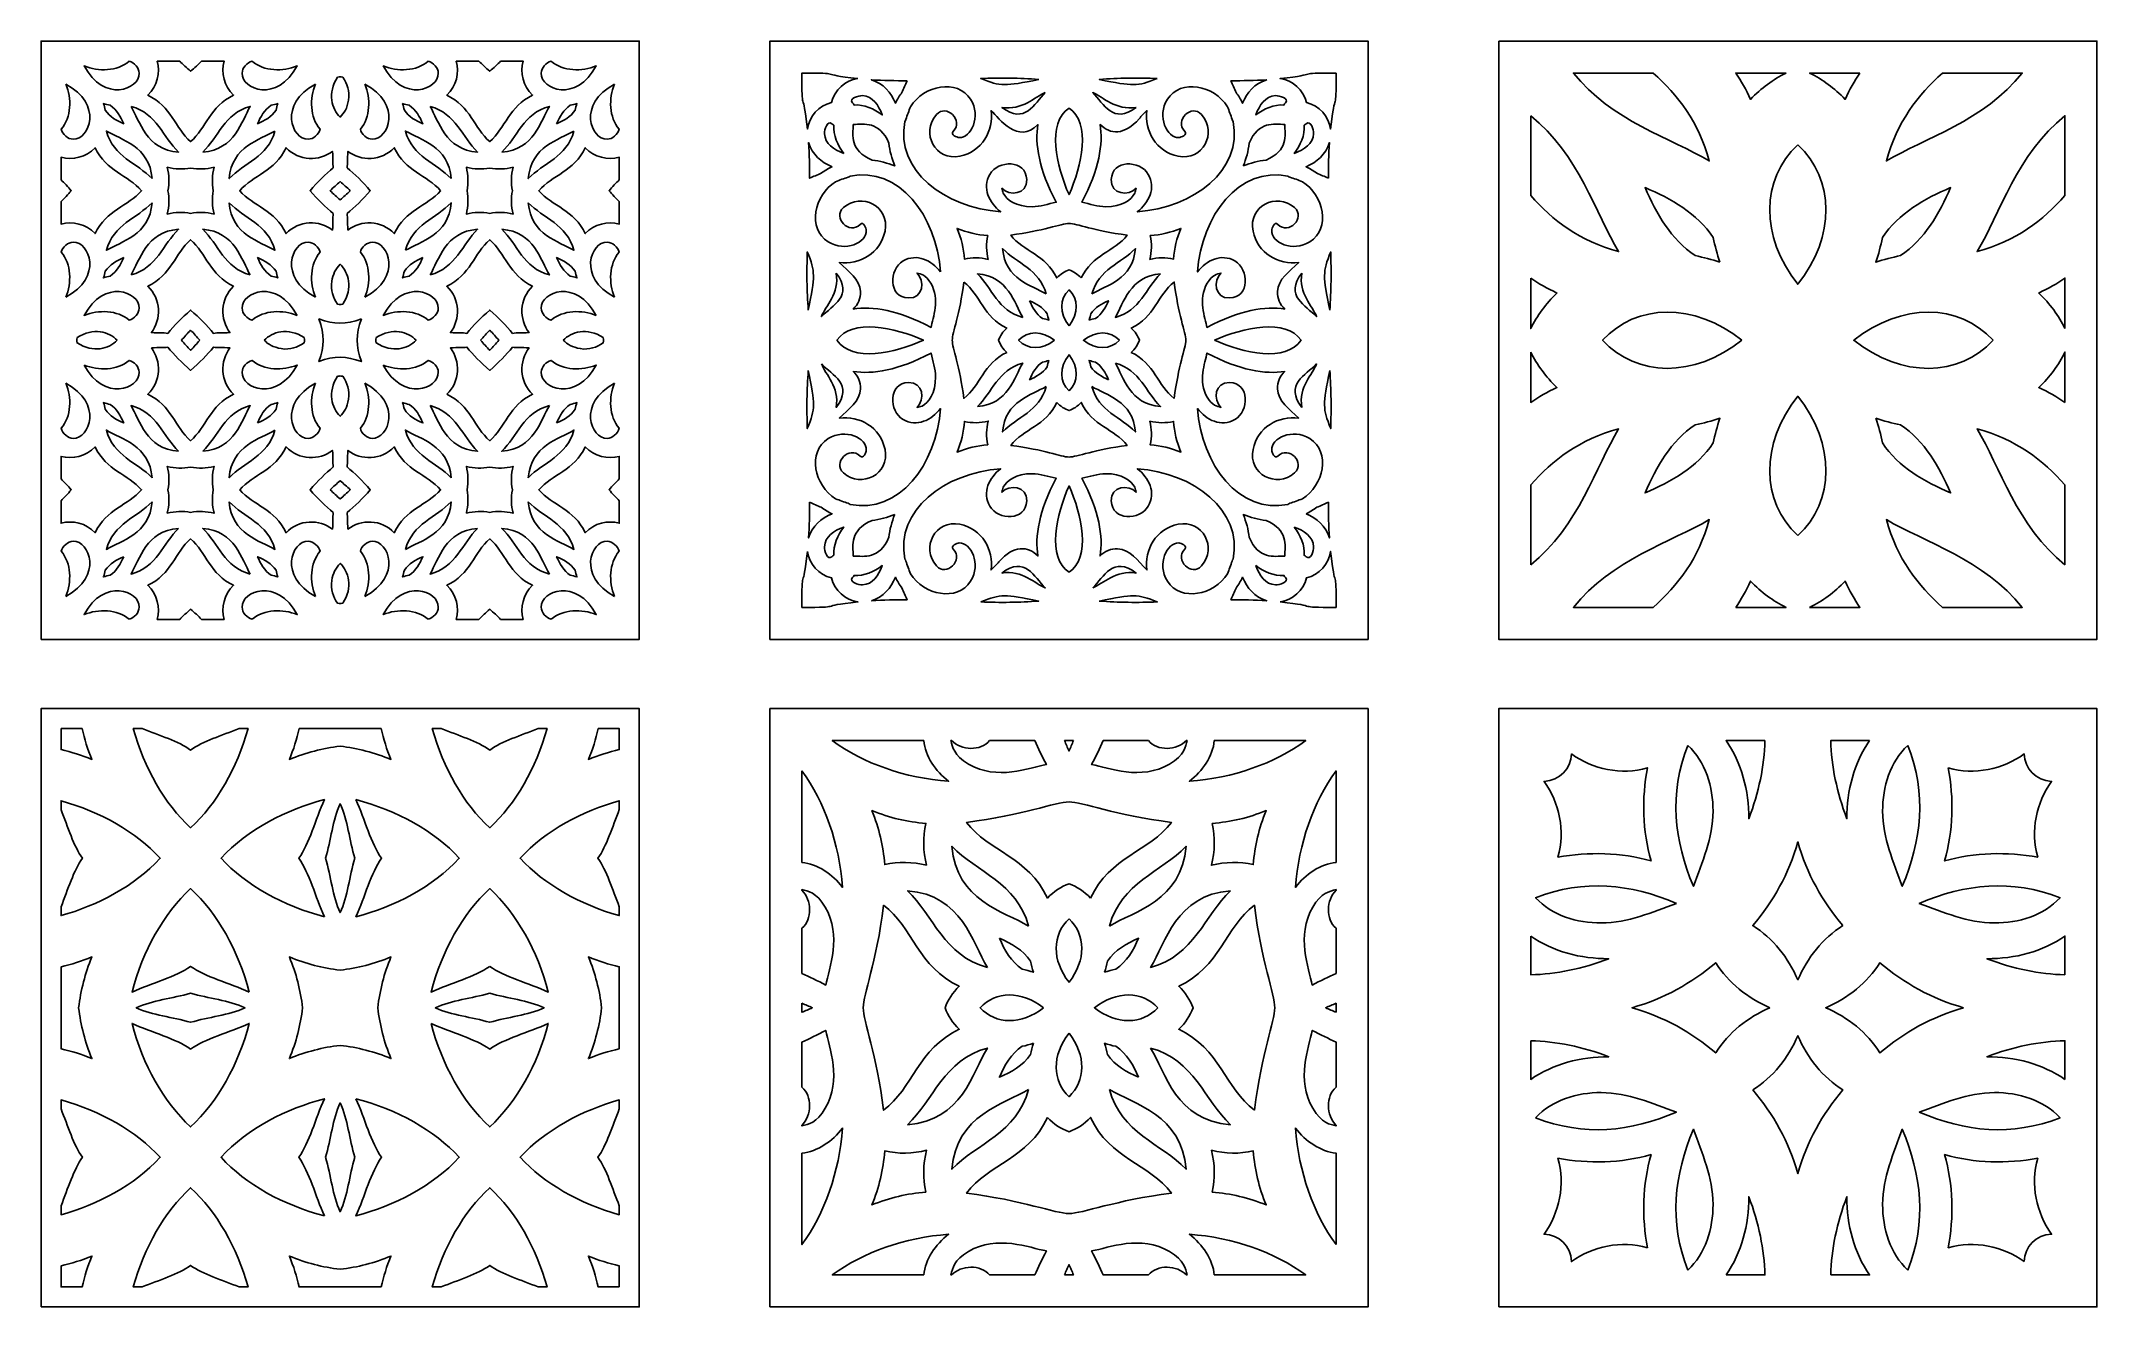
# Model space of a CAD drawing. Header units: millimetres. Extents: x -515 to 516, y -317 to 317.
import ezdxf

# ---------------------------------------------------------------- set-up
doc = ezdxf.new("R2010")
doc.units = ezdxf.units.MM
doc.header["$MEASUREMENT"] = 0
doc.layers.add('layer 1', color=7, linetype='Continuous')

msp = doc.modelspace()

# ---------------------------------------------------------------- linework, layer by layer
at = {"layer": 'layer 1'}
for points, knots in [([(-515.4075, 17.4287), (-505.2587, 17.4287), (-237.5692, 17.4287), (-215.4079, 17.4287), (-215.4079, 17.4287), (-215.4079, 39.3602), (-215.4079, 308.4692), (-215.4079, 317.4285), (-215.4079, 317.4285), (-230.6083, 317.4285), (-502.1912, 317.4285), (-515.4075, 317.4285), (-515.4075, 317.4285), (-515.4075, 303.1967), (-515.4075, 32.5603), (-515.4075, 17.4287)], [0, 0, 0, 0, 0.2, 0.2, 0.2, 0.2, 0.4, 0.4, 0.4, 0.4, 0.6, 0.6, 0.6, 0.6, 1, 1, 1, 1]), ([(-149.8496, 17.428), (-135.4175, 17.428), (136.0554, 17.428), (150.1487, 17.428), (150.1487, 17.428), (150.1487, 51.0419), (150.1487, 282.7364), (150.1487, 317.4278), (150.1487, 317.4278), (150.1487, 317.4278), (-149.8496, 317.4278), (-149.8496, 317.4278), (-149.8496, 317.4278), (-149.8496, 317.4278), (-149.8496, 17.428), (-149.8496, 17.428)], [0, 0, 0, 0, 0.2, 0.2, 0.2, 0.2, 0.4, 0.4, 0.4, 0.4, 0.6, 0.6, 0.6, 0.6, 1, 1, 1, 1]), ([(215.7091, 317.4292), (215.7091, 317.4292), (215.7091, 17.4294), (215.7091, 17.4294), (215.7091, 17.4294), (228.1506, 17.4294), (498.0117, 17.4294), (515.704, 17.4294), (515.704, 17.4294), (515.704, 26.8091), (515.704, 312.189), (515.704, 317.4292), (515.704, 317.4292), (515.704, 317.4292), (215.7091, 317.4292), (215.7091, 317.4292)], [0, 0, 0, 0, 0.2, 0.2, 0.2, 0.2, 0.4, 0.4, 0.4, 0.4, 0.6, 0.6, 0.6, 0.6, 1, 1, 1, 1]), ([(-471.2478, 307.3143), (-468.6311, 306.752), (-466.2741, 303.9396), (-466.2033, 301.3691), (-466.2033, 301.3691), (-465.9751, 293.0783), (-483.8414, 286.2622), (-493.8389, 305.006), (-493.8389, 305.006), (-486.6629, 302.0762), (-477.259, 302.2372), (-471.2478, 307.3143)], [0, 0, 0, 0, 0.25, 0.25, 0.25, 0.25, 0.5, 0.5, 0.5, 0.5, 1, 1, 1, 1]), ([(-457.1495, 307.4289), (-457.1495, 307.4289), (-445.9021, 307.4289), (-445.9021, 307.4289), (-445.9021, 307.4289), (-444.2029, 305.7187), (-442.3845, 304.0127), (-440.4079, 302.3244), (-440.4079, 302.3244), (-440.4079, 302.3244), (-440.4079, 302.323), (-440.4079, 302.323), (-440.4079, 302.323), (-440.4079, 302.323), (-440.4065, 302.3237), (-440.4065, 302.3237), (-440.4065, 302.3237), (-440.4065, 302.3237), (-440.4065, 302.3237), (-440.4065, 302.3237), (-440.4065, 302.3237), (-440.4065, 302.3237), (-440.4065, 302.3237), (-440.4065, 302.3237), (-440.4065, 302.3237), (-438.4285, 304.0127), (-436.6108, 305.7187), (-434.9111, 307.4289), (-434.9111, 307.4289), (-434.9111, 307.4289), (-423.6639, 307.4289), (-423.6639, 307.4289), (-423.6639, 307.4289), (-425.1688, 301.6257), (-423.7841, 294.941), (-418.8806, 290.3285), (-418.8806, 290.3285), (-430.7162, 284.836), (-432.6, 273.7651), (-440.4065, 267.0299), (-440.4065, 267.0299), (-448.2129, 273.7651), (-450.0968, 284.836), (-461.9323, 290.3285), (-461.9323, 290.3285), (-457.029, 294.941), (-455.6451, 301.6257), (-457.1495, 307.4289)], [0, 0, 0, 0, 0.076923077, 0.076923077, 0.076923077, 0.076923077, 0.153846154, 0.153846154, 0.153846154, 0.153846154, 0.230769231, 0.230769231, 0.230769231, 0.230769231, 0.307692308, 0.307692308, 0.307692308, 0.307692308, 0.384615385, 0.384615385, 0.384615385, 0.384615385, 0.461538462, 0.461538462, 0.461538462, 0.461538462, 0.538461538, 0.538461538, 0.538461538, 0.538461538, 0.615384615, 0.615384615, 0.615384615, 0.615384615, 0.692307692, 0.692307692, 0.692307692, 0.692307692, 0.769230769, 0.769230769, 0.769230769, 0.769230769, 0.846153846, 0.846153846, 0.846153846, 0.846153846, 1, 1, 1, 1]), ([(-409.5663, 307.3143), (-403.5656, 302.2463), (-394.1691, 302.0678), (-386.9748, 305.006), (-386.9748, 305.006), (-396.9681, 286.2706), (-414.8381, 293.0769), (-414.6104, 301.3691), (-414.6104, 301.3691), (-414.5394, 303.9396), (-412.1825, 306.752), (-409.5663, 307.3143)], [0, 0, 0, 0, 0.25, 0.25, 0.25, 0.25, 0.5, 0.5, 0.5, 0.5, 1, 1, 1, 1]), ([(-366.7254, 299.3546), (-365.0911, 299.5591), (-365.7223, 299.5591), (-364.0881, 299.3546), (-364.0881, 299.3546), (-361.8767, 295.9335), (-360.4456, 292.4548), (-361.1928, 287.8866), (-361.1928, 287.8866), (-361.8626, 283.79), (-363.4477, 281.2279), (-365.4067, 279.3301), (-365.4067, 279.3301), (-369.6502, 283.44), (-372.0007, 291.198), (-366.7254, 299.3546)], [0, 0, 0, 0, 0.2, 0.2, 0.2, 0.2, 0.4, 0.4, 0.4, 0.4, 0.6, 0.6, 0.6, 0.6, 1, 1, 1, 1]), ([(-321.2478, 307.3143), (-318.6316, 306.752), (-316.274, 303.9396), (-316.2037, 301.3691), (-316.2037, 301.3691), (-315.9753, 293.0783), (-333.8418, 286.2622), (-343.8393, 305.006), (-343.8393, 305.006), (-336.6633, 302.0762), (-327.2591, 302.2372), (-321.2478, 307.3143)], [0, 0, 0, 0, 0.25, 0.25, 0.25, 0.25, 0.5, 0.5, 0.5, 0.5, 1, 1, 1, 1]), ([(-307.1496, 307.4289), (-307.1496, 307.4289), (-295.9023, 307.4289), (-295.9023, 307.4289), (-295.9023, 307.4289), (-294.2034, 305.7187), (-292.3849, 304.0127), (-290.4077, 302.3244), (-290.4077, 302.3244), (-290.4077, 302.3244), (-290.4077, 302.323), (-290.4077, 302.323), (-290.4077, 302.323), (-290.4069, 302.3237), (-290.4069, 302.3237), (-290.4069, 302.3237), (-290.4069, 302.3237), (-290.4069, 302.3237), (-290.4062, 302.3237), (-290.4062, 302.3237), (-290.4062, 302.3237), (-290.4062, 302.3237), (-290.4062, 302.3237), (-290.4062, 302.3237), (-290.4062, 302.3237), (-288.429, 304.0127), (-286.6105, 305.7187), (-284.9116, 307.4289), (-284.9116, 307.4289), (-284.9116, 307.4289), (-273.6636, 307.4289), (-273.6636, 307.4289), (-273.6636, 307.4289), (-275.1686, 301.6257), (-273.7845, 294.941), (-268.881, 290.3285), (-268.881, 290.3285), (-280.7166, 284.836), (-282.6004, 273.7651), (-290.4069, 267.0299), (-290.4069, 267.0299), (-298.2128, 273.7651), (-300.0973, 284.836), (-311.9322, 290.3285), (-311.9322, 290.3285), (-307.0294, 294.941), (-305.6453, 301.6257), (-307.1496, 307.4289)], [0, 0, 0, 0, 0.076923077, 0.076923077, 0.076923077, 0.076923077, 0.153846154, 0.153846154, 0.153846154, 0.153846154, 0.230769231, 0.230769231, 0.230769231, 0.230769231, 0.307692308, 0.307692308, 0.307692308, 0.307692308, 0.384615385, 0.384615385, 0.384615385, 0.384615385, 0.461538462, 0.461538462, 0.461538462, 0.461538462, 0.538461538, 0.538461538, 0.538461538, 0.538461538, 0.615384615, 0.615384615, 0.615384615, 0.615384615, 0.692307692, 0.692307692, 0.692307692, 0.692307692, 0.769230769, 0.769230769, 0.769230769, 0.769230769, 0.846153846, 0.846153846, 0.846153846, 0.846153846, 1, 1, 1, 1]), ([(-259.5668, 307.3143), (-253.5653, 302.2463), (-244.1688, 302.0678), (-236.9746, 305.006), (-236.9746, 305.006), (-246.9678, 286.2706), (-264.8386, 293.0769), (-264.6102, 301.3691), (-264.6102, 301.3691), (-264.5399, 303.9396), (-262.1823, 306.752), (-259.5668, 307.3143)], [0, 0, 0, 0, 0.25, 0.25, 0.25, 0.25, 0.5, 0.5, 0.5, 0.5, 1, 1, 1, 1]), ([(-105.7561, 298.6432), (-112.1027, 297.766), (-117.4898, 292.963), (-118.9926, 286.5693), (-118.9926, 286.5693), (-125.3883, 285.0665), (-130.1892, 279.678), (-131.0679, 273.3343), (-131.0679, 273.3343), (-133.3045, 294.6936), (-133.8514, 279.6857), (-133.8514, 301.4274), (-133.8514, 301.4274), (-112.1589, 301.4274), (-127.0535, 300.8721), (-105.7561, 298.6432)], [0, 0, 0, 0, 0.2, 0.2, 0.2, 0.2, 0.4, 0.4, 0.4, 0.4, 0.6, 0.6, 0.6, 0.6, 1, 1, 1, 1]), ([(134.1505, 301.4274), (134.1505, 279.6485), (133.6072, 294.7175), (131.3705, 273.3343), (131.3705, 273.3343), (130.4919, 279.678), (125.6903, 285.0672), (119.2945, 286.5693), (119.2945, 286.5693), (117.7917, 292.963), (112.4053, 297.7653), (106.0623, 298.6425), (106.0623, 298.6425), (127.3703, 300.8743), (112.4545, 301.4274), (134.1505, 301.4274)], [0, 0, 0, 0, 0.2, 0.2, 0.2, 0.2, 0.4, 0.4, 0.4, 0.4, 0.6, 0.6, 0.6, 0.6, 1, 1, 1, 1]), ([(293.1487, 301.4288), (305.5269, 290.4086), (315.9862, 276.969), (321.2651, 257.3494), (321.2651, 257.3494), (302.6661, 268.5088), (272.0263, 277.4884), (253.1461, 301.4288), (253.1461, 301.4288), (253.1461, 301.4288), (293.1487, 301.4288), (293.1487, 301.4288)], [0, 0, 0, 0, 0.25, 0.25, 0.25, 0.25, 0.5, 0.5, 0.5, 0.5, 1, 1, 1, 1]), ([(359.8267, 301.4288), (353.367, 298.2292), (347.329, 293.8691), (342.029, 288.2289), (342.029, 288.2289), (339.7657, 293.0691), (337.2703, 297.4286), (334.5641, 301.4288), (334.5641, 301.4288), (334.5641, 301.4288), (359.8267, 301.4288), (359.8267, 301.4288)], [0, 0, 0, 0, 0.25, 0.25, 0.25, 0.25, 0.5, 0.5, 0.5, 0.5, 1, 1, 1, 1]), ([(396.8701, 301.4288), (394.1709, 297.4286), (391.6474, 293.0691), (389.4052, 288.2289), (389.4052, 288.2289), (384.1052, 293.8691), (378.0672, 298.2292), (371.6075, 301.4288), (371.6075, 301.4288), (371.6075, 301.4288), (396.8701, 301.4288), (396.8701, 301.4288)], [0, 0, 0, 0, 0.25, 0.25, 0.25, 0.25, 0.5, 0.5, 0.5, 0.5, 1, 1, 1, 1]), ([(438.2855, 301.4288), (438.2855, 301.4288), (478.2881, 301.4288), (478.2881, 301.4288), (478.2881, 301.4288), (459.3869, 277.4884), (428.7681, 268.5088), (410.148, 257.3494), (410.148, 257.3494), (415.448, 276.969), (425.9073, 290.4086), (438.2855, 301.4288)], [0, 0, 0, 0, 0.25, 0.25, 0.25, 0.25, 0.5, 0.5, 0.5, 0.5, 1, 1, 1, 1]), ([(-502.9839, 295.8604), (-484.2503, 285.8678), (-491.0553, 267.9964), (-499.3471, 268.2248), (-499.3471, 268.2248), (-501.918, 268.2958), (-504.7307, 270.6527), (-505.2936, 273.2689), (-505.2936, 273.2689), (-500.2247, 279.2696), (-500.047, 288.6661), (-502.9839, 295.8604)], [0, 0, 0, 0, 0.25, 0.25, 0.25, 0.25, 0.5, 0.5, 0.5, 0.5, 1, 1, 1, 1]), ([(-377.8292, 295.8604), (-380.7597, 288.6844), (-380.598, 279.2809), (-375.5202, 273.2689), (-375.5202, 273.2689), (-376.0832, 270.6527), (-378.8955, 268.2958), (-381.4661, 268.2248), (-381.4661, 268.2248), (-389.7576, 267.9964), (-396.5737, 285.8629), (-377.8292, 295.8604)], [0, 0, 0, 0, 0.25, 0.25, 0.25, 0.25, 0.5, 0.5, 0.5, 0.5, 1, 1, 1, 1]), ([(-352.9842, 295.8604), (-334.2502, 285.8678), (-341.0551, 267.9964), (-349.3473, 268.2248), (-349.3473, 268.2248), (-351.9179, 268.2958), (-354.7309, 270.6527), (-355.2932, 273.2689), (-355.2932, 273.2689), (-350.2246, 279.2696), (-350.0474, 288.6661), (-352.9842, 295.8604)], [0, 0, 0, 0, 0.25, 0.25, 0.25, 0.25, 0.5, 0.5, 0.5, 0.5, 1, 1, 1, 1]), ([(-227.8297, 295.8604), (-230.7601, 288.6844), (-230.5985, 279.2809), (-225.5206, 273.2689), (-225.5206, 273.2689), (-226.0837, 270.6527), (-228.896, 268.2958), (-231.4666, 268.2248), (-231.4666, 268.2248), (-239.7581, 267.9964), (-246.5742, 285.8629), (-227.8297, 295.8604)], [0, 0, 0, 0, 0.25, 0.25, 0.25, 0.25, 0.5, 0.5, 0.5, 0.5, 1, 1, 1, 1]), ([(-103.4175, 290.093), (-98.327, 289.8358), (-95.3882, 285.3779), (-93.5606, 280.4062), (-93.5606, 280.4062), (-97.5327, 283.4885), (-102.761, 285.7701), (-107.668, 285.3737), (-107.668, 285.3737), (-107.8761, 285.742), (-108.127, 286.097), (-108.4299, 286.4337), (-108.4299, 286.4337), (-110.441, 288.6724), (-105.4138, 290.1942), (-103.4175, 290.093)], [0, 0, 0, 0, 0.2, 0.2, 0.2, 0.2, 0.4, 0.4, 0.4, 0.4, 0.6, 0.6, 0.6, 0.6, 1, 1, 1, 1]), ([(-81.0615, 297.5551), (-81.9612, 295.6081), (-82.8258, 293.649), (-83.6193, 291.6697), (-83.6193, 291.6697), (-84.879, 290.0178), (-85.9404, 288.2767), (-86.8752, 286.2973), (-86.8752, 286.2973), (-89.1189, 291.7118), (-93.0032, 296.1851), (-98.9899, 298.0689), (-98.9899, 298.0689), (-92.897, 297.6648), (-86.8576, 297.5453), (-81.0615, 297.5551)], [0, 0, 0, 0, 0.2, 0.2, 0.2, 0.2, 0.4, 0.4, 0.4, 0.4, 0.6, 0.6, 0.6, 0.6, 1, 1, 1, 1]), ([(-49.2021, 288.2437), (-43.7728, 279.6576), (-48.9272, 268.6733), (-54.9139, 269.0894), (-54.9139, 269.0894), (-55.912, 269.159), (-59.655, 270.4376), (-57.9336, 272.1541), (-57.9336, 272.1541), (-52.4657, 277.6051), (-61.3448, 286.2938), (-66.3439, 280.5665), (-66.3439, 280.5665), (-74.3339, 271.4153), (-66.9822, 257.2088), (-54.6032, 259.7154), (-54.6032, 259.7154), (-43.3426, 261.9949), (-37.6027, 272.5477), (-38.8946, 282.6274), (-38.8946, 282.6274), (-34.7629, 278.4493), (-25.4072, 265.487), (-15.4737, 275.6145), (-15.4737, 275.6145), (-17.0573, 266.0296), (-14.969, 253.0117), (-6.2831, 236.6255), (-6.2831, 236.6255), (-10.2454, 235.8607), (-14.2843, 234.379), (-18.2248, 234.3523), (-18.2248, 234.3523), (-26.3603, 234.2996), (-31.2744, 237.9069), (-32.8369, 241.1557), (-32.8369, 241.1557), (-33.0626, 241.9831), (-33.2889, 242.8111), (-33.5145, 243.6384), (-33.5145, 243.6384), (-29.7751, 239.5721), (-20.7933, 240.4086), (-21.0505, 247.9958), (-21.0505, 247.9958), (-21.3964, 258.1929), (-35.4194, 257.8105), (-39.6277, 250.6134), (-39.6277, 250.6134), (-43.6139, 243.8029), (-39.84, 236.2551), (-34.1001, 231.8738), (-34.1001, 231.8738), (-62.241, 233.8588), (-87.1824, 252.7221), (-82.1622, 277.1806), (-82.1622, 277.1806), (-81.926, 277.4498), (-81.7391, 277.7703), (-81.6259, 278.1478), (-81.6259, 278.1478), (-80.9771, 280.2966), (-80.1905, 282.4144), (-79.3119, 284.514), (-79.3119, 284.514), (-72.7467, 295.2482), (-55.8418, 298.748), (-49.2021, 288.2437)], [0, 0, 0, 0, 0.055555556, 0.055555556, 0.055555556, 0.055555556, 0.111111111, 0.111111111, 0.111111111, 0.111111111, 0.166666667, 0.166666667, 0.166666667, 0.166666667, 0.222222222, 0.222222222, 0.222222222, 0.222222222, 0.277777778, 0.277777778, 0.277777778, 0.277777778, 0.333333333, 0.333333333, 0.333333333, 0.333333333, 0.388888889, 0.388888889, 0.388888889, 0.388888889, 0.444444444, 0.444444444, 0.444444444, 0.444444444, 0.5, 0.5, 0.5, 0.5, 0.555555556, 0.555555556, 0.555555556, 0.555555556, 0.611111111, 0.611111111, 0.611111111, 0.611111111, 0.666666667, 0.666666667, 0.666666667, 0.666666667, 0.722222222, 0.722222222, 0.722222222, 0.722222222, 0.777777778, 0.777777778, 0.777777778, 0.777777778, 0.833333333, 0.833333333, 0.833333333, 0.833333333, 0.888888889, 0.888888889, 0.888888889, 0.888888889, 1, 1, 1, 1]), ([(-14.9971, 298.1948), (-32.2479, 294.7997), (-33.9377, 294.5284), (-44.1081, 298.6854), (-44.1081, 298.6854), (-34.4529, 298.9673), (-24.6593, 298.994), (-14.9971, 298.1948)], [0, 0, 0, 0, 0.333333333, 0.333333333, 0.333333333, 0.333333333, 1, 1, 1, 1]), ([(-11.7335, 291.5987), (-17.3146, 286.0646), (-22.017, 275.4226), (-33.5321, 284.1668), (-33.5321, 284.1668), (-23.1037, 282.5859), (-17.1417, 289.4653), (-11.7335, 291.5987)], [0, 0, 0, 0, 0.333333333, 0.333333333, 0.333333333, 0.333333333, 1, 1, 1, 1]), ([(66.6459, 280.5665), (61.644, 286.2931), (52.7676, 277.6051), (58.2363, 272.1541), (58.2363, 272.1541), (59.9577, 270.4376), (56.2147, 269.159), (55.2166, 269.0887), (55.2166, 269.0887), (49.2299, 268.6733), (44.0755, 279.6576), (49.5047, 288.2437), (49.5047, 288.2437), (56.1437, 298.748), (73.0459, 295.2482), (79.6146, 284.5133), (79.6146, 284.5133), (80.4925, 282.4144), (81.2791, 280.2966), (81.9285, 278.1478), (81.9285, 278.1478), (82.0417, 277.7696), (82.2287, 277.4498), (82.4649, 277.1813), (82.4649, 277.1813), (87.4851, 252.7221), (62.5437, 233.8588), (34.3992, 231.8738), (34.3992, 231.8738), (40.142, 236.2551), (43.9131, 243.8022), (39.9304, 250.6134), (39.9304, 250.6134), (35.7221, 257.8105), (21.6955, 258.1929), (21.3532, 247.9958), (21.3532, 247.9958), (21.0959, 240.4079), (30.077, 239.5721), (33.8165, 243.6384), (33.8165, 243.6384), (33.5909, 242.8111), (33.3652, 241.9831), (33.1361, 241.1557), (33.1361, 241.1557), (31.6051, 237.9638), (26.7614, 234.2982), (18.5275, 234.3523), (18.5275, 234.3523), (14.5835, 234.379), (10.5474, 235.86), (6.5858, 236.6255), (6.5858, 236.6255), (15.2709, 253.0124), (17.3593, 266.0303), (15.7721, 275.6145), (15.7721, 275.6145), (20.7283, 270.5599), (27.9641, 270.0383), (35.2954, 278.4992), (35.2954, 278.4992), (36.5262, 279.9184), (37.8596, 281.2729), (39.1966, 282.6281), (39.1966, 282.6281), (37.9053, 272.5477), (43.6453, 261.9956), (54.9024, 259.7154), (54.9024, 259.7154), (67.2848, 257.2088), (74.6366, 271.416), (66.6459, 280.5665)], [0, 0, 0, 0, 0.052631579, 0.052631579, 0.052631579, 0.052631579, 0.105263158, 0.105263158, 0.105263158, 0.105263158, 0.157894737, 0.157894737, 0.157894737, 0.157894737, 0.210526316, 0.210526316, 0.210526316, 0.210526316, 0.263157895, 0.263157895, 0.263157895, 0.263157895, 0.315789474, 0.315789474, 0.315789474, 0.315789474, 0.368421053, 0.368421053, 0.368421053, 0.368421053, 0.421052632, 0.421052632, 0.421052632, 0.421052632, 0.473684211, 0.473684211, 0.473684211, 0.473684211, 0.526315789, 0.526315789, 0.526315789, 0.526315789, 0.578947368, 0.578947368, 0.578947368, 0.578947368, 0.631578947, 0.631578947, 0.631578947, 0.631578947, 0.684210526, 0.684210526, 0.684210526, 0.684210526, 0.736842105, 0.736842105, 0.736842105, 0.736842105, 0.789473684, 0.789473684, 0.789473684, 0.789473684, 0.842105263, 0.842105263, 0.842105263, 0.842105263, 0.894736842, 0.894736842, 0.894736842, 0.894736842, 1, 1, 1, 1]), ([(33.8341, 284.1661), (22.3232, 275.4275), (17.6313, 286.0506), (12.0361, 291.5987), (12.0361, 291.5987), (17.3916, 289.4815), (23.4029, 282.5867), (33.8341, 284.1661)], [0, 0, 0, 0, 0.333333333, 0.333333333, 0.333333333, 0.333333333, 1, 1, 1, 1]), ([(44.4107, 298.6854), (34.2291, 294.5235), (32.4866, 294.8103), (15.2997, 298.1948), (15.2997, 298.1948), (24.9619, 298.994), (34.7514, 298.9673), (44.4107, 298.6854)], [0, 0, 0, 0, 0.333333333, 0.333333333, 0.333333333, 0.333333333, 1, 1, 1, 1]), ([(99.2925, 298.0689), (93.3058, 296.1851), (89.4216, 291.7118), (87.1779, 286.2973), (87.1779, 286.2973), (86.243, 288.2767), (85.1809, 290.0185), (83.922, 291.6689), (83.922, 291.6689), (83.1284, 293.6497), (82.2638, 295.6081), (81.3641, 297.5551), (81.3641, 297.5551), (87.1603, 297.5453), (93.1997, 297.6655), (99.2925, 298.0689)], [0, 0, 0, 0, 0.2, 0.2, 0.2, 0.2, 0.4, 0.4, 0.4, 0.4, 0.6, 0.6, 0.6, 0.6, 1, 1, 1, 1]), ([(108.7326, 286.4337), (108.4289, 286.097), (108.1787, 285.742), (107.9707, 285.3737), (107.9707, 285.3737), (103.0636, 285.7694), (97.8354, 283.4885), (93.8633, 280.4062), (93.8633, 280.4062), (95.6901, 285.3779), (98.629, 289.8358), (103.7195, 290.0923), (103.7195, 290.0923), (105.7164, 290.1935), (110.7436, 288.6724), (108.7326, 286.4337)], [0, 0, 0, 0, 0.2, 0.2, 0.2, 0.2, 0.4, 0.4, 0.4, 0.4, 0.6, 0.6, 0.6, 0.6, 1, 1, 1, 1]), ([(-483.2214, 282.7828), (-483.4451, 283.9144), (-483.7475, 285.0377), (-484.1217, 286.1441), (-484.1217, 286.1441), (-483.0157, 285.7694), (-481.8933, 285.4665), (-480.7607, 285.2429), (-480.7607, 285.2429), (-477.4534, 283.066), (-475.4669, 279.484), (-473.943, 275.9652), (-473.943, 275.9652), (-477.4619, 277.4884), (-481.044, 279.4756), (-483.2214, 282.7828)], [0, 0, 0, 0, 0.2, 0.2, 0.2, 0.2, 0.4, 0.4, 0.4, 0.4, 0.6, 0.6, 0.6, 0.6, 1, 1, 1, 1]), ([(-470.32, 284.6933), (-457.241, 281.1696), (-454.2146, 269.1815), (-446.4631, 261.7651), (-446.4631, 261.7651), (-462.7684, 263.0338), (-465.9038, 277.3324), (-470.32, 284.6933)], [0, 0, 0, 0, 0.333333333, 0.333333333, 0.333333333, 0.333333333, 1, 1, 1, 1]), ([(-434.3509, 261.7651), (-426.5992, 269.1815), (-423.5725, 281.1696), (-410.4927, 284.6933), (-410.4927, 284.6933), (-414.9098, 277.3324), (-418.0455, 263.0338), (-434.3509, 261.7651)], [0, 0, 0, 0, 0.333333333, 0.333333333, 0.333333333, 0.333333333, 1, 1, 1, 1]), ([(-397.5922, 282.7828), (-399.7692, 279.4756), (-403.3519, 277.4884), (-406.8707, 275.9652), (-406.8707, 275.9652), (-405.3467, 279.484), (-403.3596, 283.066), (-400.0531, 285.2429), (-400.0531, 285.2429), (-398.9207, 285.4665), (-397.7982, 285.7694), (-396.6918, 286.1441), (-396.6918, 286.1441), (-397.0658, 285.0377), (-397.3687, 283.9144), (-397.5922, 282.7828)], [0, 0, 0, 0, 0.2, 0.2, 0.2, 0.2, 0.4, 0.4, 0.4, 0.4, 0.6, 0.6, 0.6, 0.6, 1, 1, 1, 1]), ([(-333.2212, 282.7828), (-333.4454, 283.9144), (-333.7477, 285.0377), (-334.1216, 286.1441), (-334.1216, 286.1441), (-333.0159, 285.7694), (-331.8934, 285.4665), (-330.761, 285.2429), (-330.761, 285.2429), (-327.4538, 283.066), (-325.4674, 279.484), (-323.9435, 275.9652), (-323.9435, 275.9652), (-327.4615, 277.4884), (-331.0443, 279.4756), (-333.2212, 282.7828)], [0, 0, 0, 0, 0.2, 0.2, 0.2, 0.2, 0.4, 0.4, 0.4, 0.4, 0.6, 0.6, 0.6, 0.6, 1, 1, 1, 1]), ([(-320.3207, 284.6933), (-307.2409, 281.1696), (-304.2149, 269.1815), (-296.4632, 261.7651), (-296.4632, 261.7651), (-312.7679, 263.0338), (-315.9036, 277.3324), (-320.3207, 284.6933)], [0, 0, 0, 0, 0.333333333, 0.333333333, 0.333333333, 0.333333333, 1, 1, 1, 1]), ([(-284.3514, 261.7651), (-276.5997, 269.1815), (-273.5723, 281.1696), (-260.4932, 284.6933), (-260.4932, 284.6933), (-264.9103, 277.3324), (-268.0453, 263.0338), (-284.3514, 261.7651)], [0, 0, 0, 0, 0.333333333, 0.333333333, 0.333333333, 0.333333333, 1, 1, 1, 1]), ([(-256.8704, 275.9652), (-255.3472, 279.484), (-253.3594, 283.066), (-250.0536, 285.2429), (-250.0536, 285.2429), (-248.9212, 285.4665), (-247.798, 285.7694), (-246.6923, 286.1441), (-246.6923, 286.1441), (-247.0655, 285.0377), (-247.3685, 283.9144), (-247.592, 282.7828), (-247.592, 282.7828), (-249.7689, 279.4756), (-253.3517, 277.4884), (-256.8704, 275.9652)], [0, 0, 0, 0, 0.2, 0.2, 0.2, 0.2, 0.4, 0.4, 0.4, 0.4, 0.6, 0.6, 0.6, 0.6, 1, 1, 1, 1]), ([(0.1513, 283.7999), (11.3733, 276.3701), (6.5717, 254.769), (0.1513, 240.4746), (0.1513, 240.4746), (-6.2698, 254.769), (-11.0741, 276.3701), (0.1513, 283.7999)], [0, 0, 0, 0, 0.333333333, 0.333333333, 0.333333333, 0.333333333, 1, 1, 1, 1]), ([(231.7074, 279.9887), (255.6485, 261.1092), (264.6317, 230.4687), (275.7868, 211.869), (275.7868, 211.869), (256.1897, 217.1493), (242.729, 227.6086), (231.7074, 239.9889), (231.7074, 239.9889), (231.7074, 239.9889), (231.7074, 279.9887), (231.7074, 279.9887)], [0, 0, 0, 0, 0.25, 0.25, 0.25, 0.25, 0.5, 0.5, 0.5, 0.5, 1, 1, 1, 1]), ([(499.7058, 239.9889), (488.7052, 227.6086), (475.2445, 217.1493), (455.6474, 211.869), (455.6474, 211.869), (466.8096, 230.4687), (475.7646, 261.1092), (499.7058, 279.9887), (499.7058, 279.9887), (499.7058, 279.9887), (499.7058, 239.9889), (499.7058, 239.9889)], [0, 0, 0, 0, 0.25, 0.25, 0.25, 0.25, 0.5, 0.5, 0.5, 0.5, 1, 1, 1, 1]), ([(-459.7431, 248.4843), (-467.1594, 256.2367), (-479.1478, 259.2627), (-482.6719, 272.3424), (-482.6719, 272.3424), (-475.3107, 267.9254), (-461.0114, 264.7897), (-459.7431, 248.4843)], [0, 0, 0, 0, 0.333333333, 0.333333333, 0.333333333, 0.333333333, 1, 1, 1, 1]), ([(-398.1419, 272.3424), (-401.6656, 259.2627), (-413.6544, 256.2367), (-421.0701, 248.4843), (-421.0701, 248.4843), (-419.8028, 264.7897), (-405.5028, 267.9254), (-398.1419, 272.3424)], [0, 0, 0, 0, 0.333333333, 0.333333333, 0.333333333, 0.333333333, 1, 1, 1, 1]), ([(-309.7433, 248.4843), (-317.1597, 256.2367), (-329.1478, 259.2627), (-332.6722, 272.3424), (-332.6722, 272.3424), (-325.3106, 267.9254), (-311.0113, 264.7897), (-309.7433, 248.4843)], [0, 0, 0, 0, 0.333333333, 0.333333333, 0.333333333, 0.333333333, 1, 1, 1, 1]), ([(-248.1417, 272.3424), (-251.6654, 259.2627), (-263.6549, 256.2367), (-271.0706, 248.4843), (-271.0706, 248.4843), (-269.8026, 264.7897), (-255.5026, 267.9254), (-248.1417, 272.3424)], [0, 0, 0, 0, 0.333333333, 0.333333333, 0.333333333, 0.333333333, 1, 1, 1, 1]), ([(-112.8295, 261.1353), (-117.8032, 262.9635), (-122.259, 265.9017), (-122.517, 270.9922), (-122.517, 270.9922), (-122.6189, 272.9898), (-121.095, 278.0163), (-118.8583, 276.0053), (-118.8583, 276.0053), (-118.5195, 275.7024), (-118.1667, 275.4507), (-117.7962, 275.2455), (-117.7962, 275.2455), (-118.1955, 270.3363), (-115.9124, 265.1074), (-112.8295, 261.1353)], [0, 0, 0, 0, 0.2, 0.2, 0.2, 0.2, 0.4, 0.4, 0.4, 0.4, 0.6, 0.6, 0.6, 0.6, 1, 1, 1, 1]), ([(-108.0771, 275.6524), (-102.5353, 275.7565), (-95.0388, 277.4892), (-90.1986, 266.2306), (-90.1986, 266.2306), (-89.7579, 262.3344), (-88.759, 258.5064), (-87.2527, 254.828), (-87.2527, 254.828), (-90.9289, 256.3365), (-94.7562, 257.3339), (-98.6546, 257.776), (-98.6546, 257.776), (-109.9117, 262.6135), (-108.1797, 270.117), (-108.0771, 275.6524)], [0, 0, 0, 0, 0.2, 0.2, 0.2, 0.2, 0.4, 0.4, 0.4, 0.4, 0.6, 0.6, 0.6, 0.6, 1, 1, 1, 1]), ([(87.5553, 254.828), (89.0617, 258.5064), (90.0605, 262.3344), (90.5012, 266.2306), (90.5012, 266.2306), (95.3415, 277.492), (102.8521, 275.7565), (108.3797, 275.6524), (108.3797, 275.6524), (108.4824, 270.122), (110.2179, 262.6156), (98.9572, 257.776), (98.9572, 257.776), (95.0624, 257.3339), (91.2316, 256.3365), (87.5553, 254.828)], [0, 0, 0, 0, 0.2, 0.2, 0.2, 0.2, 0.4, 0.4, 0.4, 0.4, 0.6, 0.6, 0.6, 0.6, 1, 1, 1, 1]), ([(118.0989, 275.2455), (118.4693, 275.4514), (118.8222, 275.7031), (119.161, 276.0053), (119.161, 276.0053), (121.3976, 278.0156), (122.9215, 272.9898), (122.8189, 270.9929), (122.8189, 270.9929), (122.5617, 265.9017), (118.1059, 262.9635), (113.1314, 261.1353), (113.1314, 261.1353), (116.2151, 265.1074), (118.4974, 270.3363), (118.0989, 275.2455)], [0, 0, 0, 0, 0.2, 0.2, 0.2, 0.2, 0.4, 0.4, 0.4, 0.4, 0.6, 0.6, 0.6, 0.6, 1, 1, 1, 1]), ([(-505.4076, 236.9327), (-503.698, 238.6316), (-501.9916, 240.45), (-500.3032, 242.4273), (-500.3032, 242.4273), (-500.3032, 242.4273), (-500.3013, 242.4273), (-500.3013, 242.4273), (-500.3013, 242.4273), (-500.3016, 242.428), (-500.3018, 242.4287), (-500.3018, 242.4287), (-500.3018, 242.4287), (-500.3018, 242.4287), (-500.3018, 242.4294), (-500.3018, 242.4294), (-500.3018, 242.4294), (-500.3018, 242.4294), (-500.3024, 242.4294), (-500.3024, 242.4294), (-500.3024, 242.4294), (-501.9913, 244.4067), (-503.6975, 246.2251), (-505.4076, 247.9248), (-505.4076, 247.9248), (-505.4076, 247.9248), (-505.4076, 259.172), (-505.4076, 259.172), (-505.4076, 259.172), (-499.6047, 257.6664), (-492.9199, 259.0504), (-488.3073, 263.9539), (-488.3073, 263.9539), (-482.8145, 252.119), (-471.7437, 250.2352), (-465.0083, 242.4287), (-465.0083, 242.4287), (-471.7428, 234.6222), (-482.8142, 232.7384), (-488.3073, 220.9028), (-488.3073, 220.9028), (-492.9199, 225.807), (-499.6047, 227.1903), (-505.4076, 225.6854), (-505.4076, 225.6854), (-505.4076, 225.6854), (-505.4076, 236.9327), (-505.4076, 236.9327)], [0, 0, 0, 0, 0.076923077, 0.076923077, 0.076923077, 0.076923077, 0.153846154, 0.153846154, 0.153846154, 0.153846154, 0.230769231, 0.230769231, 0.230769231, 0.230769231, 0.307692308, 0.307692308, 0.307692308, 0.307692308, 0.384615385, 0.384615385, 0.384615385, 0.384615385, 0.461538462, 0.461538462, 0.461538462, 0.461538462, 0.538461538, 0.538461538, 0.538461538, 0.538461538, 0.615384615, 0.615384615, 0.615384615, 0.615384615, 0.692307692, 0.692307692, 0.692307692, 0.692307692, 0.769230769, 0.769230769, 0.769230769, 0.769230769, 0.846153846, 0.846153846, 0.846153846, 0.846153846, 1, 1, 1, 1]), ([(-380.5108, 242.4294), (-380.5108, 242.4294), (-380.5122, 242.4294), (-380.5122, 242.4294), (-380.5122, 242.4294), (-380.5122, 242.4294), (-380.5122, 242.4287), (-380.5122, 242.4287), (-380.5122, 242.4287), (-380.5122, 242.4287), (-380.5122, 242.428), (-380.5122, 242.4273), (-380.5122, 242.4273), (-380.5122, 242.4273), (-380.5101, 242.4273), (-380.5101, 242.4273), (-380.5101, 242.4273), (-376.6603, 237.9188), (-372.7205, 234.1969), (-368.8475, 230.9685), (-368.8475, 230.9685), (-369.2819, 228.5259), (-368.9332, 226.8206), (-369.2671, 222.7093), (-369.2671, 222.7093), (-375.75, 227.7653), (-386.1201, 227.6929), (-392.5067, 220.9028), (-392.5067, 220.9028), (-397.9992, 232.7384), (-409.0708, 234.6222), (-415.8053, 242.4287), (-415.8053, 242.4287), (-409.0708, 250.2352), (-397.9992, 252.119), (-392.5067, 263.9539), (-392.5067, 263.9539), (-386.1201, 257.1645), (-375.75, 257.0921), (-369.2671, 262.1481), (-369.2671, 262.1481), (-368.9339, 258.0474), (-369.2812, 256.3295), (-368.8475, 253.8883), (-368.8475, 253.8883), (-372.7205, 250.6598), (-376.6603, 246.9386), (-380.5108, 242.4294)], [0, 0, 0, 0, 0.076923077, 0.076923077, 0.076923077, 0.076923077, 0.153846154, 0.153846154, 0.153846154, 0.153846154, 0.230769231, 0.230769231, 0.230769231, 0.230769231, 0.307692308, 0.307692308, 0.307692308, 0.307692308, 0.384615385, 0.384615385, 0.384615385, 0.384615385, 0.461538462, 0.461538462, 0.461538462, 0.461538462, 0.538461538, 0.538461538, 0.538461538, 0.538461538, 0.615384615, 0.615384615, 0.615384615, 0.615384615, 0.692307692, 0.692307692, 0.692307692, 0.692307692, 0.769230769, 0.769230769, 0.769230769, 0.769230769, 0.846153846, 0.846153846, 0.846153846, 0.846153846, 1, 1, 1, 1]), ([(-315.0088, 242.4287), (-321.7427, 234.6222), (-332.8142, 232.7384), (-338.3074, 220.9028), (-338.3074, 220.9028), (-344.6941, 227.6929), (-355.0634, 227.7653), (-361.5463, 222.7093), (-361.5463, 222.7093), (-361.8802, 226.8101), (-361.5323, 228.5273), (-361.966, 230.9685), (-361.966, 230.9685), (-358.0936, 234.1969), (-354.1538, 237.9188), (-350.3033, 242.4273), (-350.3033, 242.4273), (-350.3033, 242.4273), (-350.3012, 242.4273), (-350.3012, 242.4273), (-350.3012, 242.4273), (-350.3012, 242.428), (-350.3026, 242.4287), (-350.3026, 242.4287), (-350.3026, 242.4287), (-350.3026, 242.4287), (-350.3026, 242.4294), (-350.3026, 242.4294), (-350.3026, 242.4294), (-350.3026, 242.4294), (-350.3026, 242.4294), (-350.3026, 242.4294), (-350.3026, 242.4294), (-354.1531, 246.9386), (-358.0936, 250.6598), (-361.966, 253.8883), (-361.966, 253.8883), (-361.5323, 256.3316), (-361.8809, 258.0361), (-361.5463, 262.1481), (-361.5463, 262.1481), (-355.0634, 257.0921), (-344.6941, 257.1645), (-338.3074, 263.9539), (-338.3074, 263.9539), (-332.8149, 252.119), (-321.7441, 250.2352), (-315.0088, 242.4287)], [0, 0, 0, 0, 0.076923077, 0.076923077, 0.076923077, 0.076923077, 0.153846154, 0.153846154, 0.153846154, 0.153846154, 0.230769231, 0.230769231, 0.230769231, 0.230769231, 0.307692308, 0.307692308, 0.307692308, 0.307692308, 0.384615385, 0.384615385, 0.384615385, 0.384615385, 0.461538462, 0.461538462, 0.461538462, 0.461538462, 0.538461538, 0.538461538, 0.538461538, 0.538461538, 0.615384615, 0.615384615, 0.615384615, 0.615384615, 0.692307692, 0.692307692, 0.692307692, 0.692307692, 0.769230769, 0.769230769, 0.769230769, 0.769230769, 0.846153846, 0.846153846, 0.846153846, 0.846153846, 1, 1, 1, 1]), ([(-225.4082, 247.9227), (-227.117, 246.2237), (-228.8229, 244.406), (-230.5113, 242.4294), (-230.5113, 242.4294), (-230.5113, 242.4294), (-230.512, 242.4294), (-230.512, 242.4294), (-230.512, 242.4294), (-230.512, 242.4294), (-230.512, 242.4287), (-230.512, 242.4287), (-230.512, 242.4287), (-230.512, 242.4287), (-230.5127, 242.428), (-230.5127, 242.428), (-230.5127, 242.428), (-230.5127, 242.428), (-230.5106, 242.4273), (-230.5106, 242.4273), (-230.5106, 242.4273), (-228.8222, 240.4507), (-227.117, 238.633), (-225.4082, 236.9341), (-225.4082, 236.9341), (-225.4082, 236.9341), (-225.4082, 225.6861), (-225.4082, 225.6861), (-225.4082, 225.6861), (-231.2107, 227.1903), (-237.8947, 225.8063), (-242.5065, 220.9028), (-242.5065, 220.9028), (-247.9997, 232.7384), (-259.0712, 234.6222), (-265.8058, 242.4287), (-265.8058, 242.4287), (-259.0712, 250.2352), (-247.9997, 252.119), (-242.5065, 263.9539), (-242.5065, 263.9539), (-237.8947, 259.0511), (-231.2107, 257.6671), (-225.4082, 259.1713), (-225.4082, 259.1713), (-225.4082, 259.1713), (-225.4082, 247.9227), (-225.4082, 247.9227)], [0, 0, 0, 0, 0.076923077, 0.076923077, 0.076923077, 0.076923077, 0.153846154, 0.153846154, 0.153846154, 0.153846154, 0.230769231, 0.230769231, 0.230769231, 0.230769231, 0.307692308, 0.307692308, 0.307692308, 0.307692308, 0.384615385, 0.384615385, 0.384615385, 0.384615385, 0.461538462, 0.461538462, 0.461538462, 0.461538462, 0.538461538, 0.538461538, 0.538461538, 0.538461538, 0.615384615, 0.615384615, 0.615384615, 0.615384615, 0.692307692, 0.692307692, 0.692307692, 0.692307692, 0.769230769, 0.769230769, 0.769230769, 0.769230769, 0.846153846, 0.846153846, 0.846153846, 0.846153846, 1, 1, 1, 1]), ([(-118.7205, 254.4499), (-120.6999, 253.515), (-122.4425, 252.4543), (-124.0936, 251.1947), (-124.0936, 251.1947), (-126.0723, 250.4004), (-128.0341, 249.5358), (-129.9812, 248.6361), (-129.9812, 248.6361), (-129.9706, 254.433), (-130.0908, 260.4731), (-130.4929, 266.5659), (-130.4929, 266.5659), (-128.6091, 260.5778), (-124.1358, 256.695), (-118.7205, 254.4499)], [0, 0, 0, 0, 0.2, 0.2, 0.2, 0.2, 0.4, 0.4, 0.4, 0.4, 0.6, 0.6, 0.6, 0.6, 1, 1, 1, 1]), ([(130.2803, 248.6361), (128.3325, 249.5358), (126.3749, 250.4004), (124.3962, 251.1954), (124.3962, 251.1954), (122.7451, 252.4543), (121.0026, 253.5157), (119.0232, 254.4499), (119.0232, 254.4499), (124.4384, 256.695), (128.911, 260.5771), (130.7955, 266.5652), (130.7955, 266.5652), (130.3935, 260.4724), (130.2733, 254.4337), (130.2803, 248.6361)], [0, 0, 0, 0, 0.2, 0.2, 0.2, 0.2, 0.4, 0.4, 0.4, 0.4, 0.6, 0.6, 0.6, 0.6, 1, 1, 1, 1]), ([(365.703, 265.3492), (384.288, 248.2087), (384.7097, 219.549), (365.703, 195.4694), (365.703, 195.4694), (346.7104, 219.5687), (347.1673, 248.2291), (365.703, 265.3492)], [0, 0, 0, 0, 0.333333333, 0.333333333, 0.333333333, 0.333333333, 1, 1, 1, 1]), ([(-428.6833, 254.1525), (-429.6274, 250.302), (-429.7982, 246.2793), (-429.0468, 242.4287), (-429.0468, 242.4287), (-429.7982, 238.5782), (-429.6274, 234.5554), (-428.6833, 230.7049), (-428.6833, 230.7049), (-432.5332, 231.6489), (-436.5566, 231.8197), (-440.4065, 231.0683), (-440.4065, 231.0683), (-444.2563, 231.8197), (-448.2802, 231.6489), (-452.1305, 230.7049), (-452.1305, 230.7049), (-451.1863, 234.5554), (-451.0152, 238.5782), (-451.7673, 242.4287), (-451.7673, 242.4287), (-451.0158, 246.2793), (-451.1863, 250.302), (-452.1305, 254.1525), (-452.1305, 254.1525), (-448.2802, 253.2078), (-444.2563, 253.0377), (-440.4065, 253.7884), (-440.4065, 253.7884), (-436.5566, 253.0377), (-432.5332, 253.2078), (-428.6833, 254.1525)], [0, 0, 0, 0, 0.111111111, 0.111111111, 0.111111111, 0.111111111, 0.222222222, 0.222222222, 0.222222222, 0.222222222, 0.333333333, 0.333333333, 0.333333333, 0.333333333, 0.444444444, 0.444444444, 0.444444444, 0.444444444, 0.555555556, 0.555555556, 0.555555556, 0.555555556, 0.666666667, 0.666666667, 0.666666667, 0.666666667, 0.777777778, 0.777777778, 0.777777778, 0.777777778, 1, 1, 1, 1]), ([(-278.6831, 254.1525), (-279.6271, 250.302), (-279.7979, 246.2793), (-279.0465, 242.4287), (-279.0465, 242.4287), (-279.7979, 238.5782), (-279.6271, 234.5554), (-278.6831, 230.7049), (-278.6831, 230.7049), (-282.533, 231.6489), (-286.5571, 231.8197), (-290.4069, 231.0683), (-290.4069, 231.0683), (-294.2568, 231.8197), (-298.2802, 231.6489), (-302.1308, 230.7049), (-302.1308, 230.7049), (-301.1868, 234.5554), (-301.0153, 238.5782), (-301.7674, 242.4287), (-301.7674, 242.4287), (-301.016, 246.2793), (-301.1868, 250.302), (-302.1308, 254.1525), (-302.1308, 254.1525), (-298.2802, 253.2078), (-294.2568, 253.0377), (-290.4069, 253.7884), (-290.4069, 253.7884), (-286.5571, 253.0377), (-282.533, 253.2078), (-278.6831, 254.1525)], [0, 0, 0, 0, 0.111111111, 0.111111111, 0.111111111, 0.111111111, 0.222222222, 0.222222222, 0.222222222, 0.222222222, 0.333333333, 0.333333333, 0.333333333, 0.333333333, 0.444444444, 0.444444444, 0.444444444, 0.444444444, 0.555555556, 0.555555556, 0.555555556, 0.555555556, 0.666666667, 0.666666667, 0.666666667, 0.666666667, 0.777777778, 0.777777778, 0.777777778, 0.777777778, 1, 1, 1, 1]), ([(-64.2978, 201.674), (-68.679, 207.4168), (-76.2289, 211.1879), (-83.0373, 207.2045), (-83.0373, 207.2045), (-90.2337, 202.9941), (-90.6147, 188.971), (-80.4197, 188.6259), (-80.4197, 188.6259), (-72.8311, 188.3693), (-71.9953, 197.3504), (-76.0631, 201.0913), (-76.0631, 201.0913), (-74.0626, 200.543), (-71.7521, 200.3575), (-69.1942, 196.0261), (-69.1942, 196.0261), (-64.3891, 187.9005), (-68.104, 178.7634), (-69.0494, 173.8585), (-69.0494, 173.8585), (-85.4357, 182.5443), (-98.4535, 184.6327), (-108.0384, 183.0476), (-108.0384, 183.0476), (-105.7034, 185.3384), (-104.2357, 188.4628), (-104.4016, 191.7869), (-104.4016, 191.7869), (-104.7186, 198.085), (-110.4234, 201.8989), (-115.0521, 206.4714), (-115.0521, 206.4714), (-104.973, 205.1787), (-94.4217, 210.9173), (-92.1386, 222.1772), (-92.1386, 222.1772), (-89.6341, 234.5575), (-103.8406, 241.9107), (-112.9918, 233.92), (-112.9918, 233.92), (-118.717, 228.9188), (-110.0284, 220.0424), (-104.578, 225.5083), (-104.578, 225.5083), (-102.8629, 227.2297), (-101.5829, 223.4874), (-101.5126, 222.4893), (-101.5126, 222.4893), (-101.0958, 216.504), (-112.0816, 211.3482), (-120.6683, 216.7767), (-120.6683, 216.7767), (-131.174, 223.4164), (-127.6742, 240.3207), (-116.9394, 246.888), (-116.9394, 246.888), (-114.8405, 247.7645), (-112.7198, 248.5539), (-110.5717, 249.2013), (-110.5717, 249.2013), (-110.1943, 249.3151), (-109.873, 249.5028), (-109.6045, 249.7376), (-109.6045, 249.7376), (-85.1468, 254.7578), (-66.2842, 229.8178), (-64.2978, 201.674)], [0, 0, 0, 0, 0.055555556, 0.055555556, 0.055555556, 0.055555556, 0.111111111, 0.111111111, 0.111111111, 0.111111111, 0.166666667, 0.166666667, 0.166666667, 0.166666667, 0.222222222, 0.222222222, 0.222222222, 0.222222222, 0.277777778, 0.277777778, 0.277777778, 0.277777778, 0.333333333, 0.333333333, 0.333333333, 0.333333333, 0.388888889, 0.388888889, 0.388888889, 0.388888889, 0.444444444, 0.444444444, 0.444444444, 0.444444444, 0.5, 0.5, 0.5, 0.5, 0.555555556, 0.555555556, 0.555555556, 0.555555556, 0.611111111, 0.611111111, 0.611111111, 0.611111111, 0.666666667, 0.666666667, 0.666666667, 0.666666667, 0.722222222, 0.722222222, 0.722222222, 0.722222222, 0.777777778, 0.777777778, 0.777777778, 0.777777778, 0.833333333, 0.833333333, 0.833333333, 0.833333333, 0.888888889, 0.888888889, 0.888888889, 0.888888889, 1, 1, 1, 1]), ([(109.9072, 249.7376), (110.1757, 249.5035), (110.4962, 249.3158), (110.8744, 249.2013), (110.8744, 249.2013), (113.0225, 248.5539), (115.1389, 247.7652), (117.2378, 246.888), (117.2378, 246.888), (127.9734, 240.3207), (131.476, 223.4171), (120.9703, 216.7774), (120.9703, 216.7774), (112.3842, 211.3489), (101.3984, 216.504), (101.8146, 222.4893), (101.8146, 222.4893), (101.8856, 223.4881), (103.162, 227.2297), (104.8807, 225.5083), (104.8807, 225.5083), (110.331, 220.0424), (119.0197, 228.9188), (113.2945, 233.9193), (113.2945, 233.9193), (104.1426, 241.9107), (89.9368, 234.5568), (92.4413, 222.1772), (92.4413, 222.1772), (94.7201, 210.9173), (105.2757, 205.1787), (115.354, 206.4714), (115.354, 206.4714), (110.6797, 201.8533), (105.0177, 198.0625), (104.7035, 191.7869), (104.7035, 191.7869), (104.5376, 188.4628), (106.0053, 185.3384), (108.3411, 183.0476), (108.3411, 183.0476), (98.7562, 184.6327), (85.739, 182.5443), (69.3521, 173.8585), (69.3521, 173.8585), (68.4067, 178.7613), (64.6918, 187.9005), (69.4934, 196.0261), (69.4934, 196.0261), (72.026, 200.3083), (74.3442, 200.5381), (76.365, 201.0906), (76.365, 201.0906), (72.298, 197.3504), (73.1337, 188.3693), (80.7217, 188.6259), (80.7217, 188.6259), (90.9174, 188.9703), (90.5364, 202.9948), (83.34, 207.2045), (83.34, 207.2045), (76.5274, 211.1879), (68.9817, 207.4168), (64.6004, 201.674), (64.6004, 201.674), (66.5861, 229.8178), (85.4494, 254.7578), (109.9072, 249.7376)], [0, 0, 0, 0, 0.055555556, 0.055555556, 0.055555556, 0.055555556, 0.111111111, 0.111111111, 0.111111111, 0.111111111, 0.166666667, 0.166666667, 0.166666667, 0.166666667, 0.222222222, 0.222222222, 0.222222222, 0.222222222, 0.277777778, 0.277777778, 0.277777778, 0.277777778, 0.333333333, 0.333333333, 0.333333333, 0.333333333, 0.388888889, 0.388888889, 0.388888889, 0.388888889, 0.444444444, 0.444444444, 0.444444444, 0.444444444, 0.5, 0.5, 0.5, 0.5, 0.555555556, 0.555555556, 0.555555556, 0.555555556, 0.611111111, 0.611111111, 0.611111111, 0.611111111, 0.666666667, 0.666666667, 0.666666667, 0.666666667, 0.722222222, 0.722222222, 0.722222222, 0.722222222, 0.777777778, 0.777777778, 0.777777778, 0.777777778, 0.833333333, 0.833333333, 0.833333333, 0.833333333, 0.888888889, 0.888888889, 0.888888889, 0.888888889, 1, 1, 1, 1]), ([(-360.3626, 242.4287), (-362.0088, 240.8303), (-363.6951, 239.3141), (-365.4067, 237.8732), (-365.4067, 237.8732), (-367.1183, 239.3141), (-368.8053, 240.8303), (-370.4508, 242.4287), (-370.4508, 242.4287), (-368.8046, 244.0264), (-367.1183, 245.5433), (-365.4067, 246.9843), (-365.4067, 246.9843), (-363.6951, 245.5433), (-362.0088, 244.0271), (-360.3626, 242.4287)], [0, 0, 0, 0, 0.2, 0.2, 0.2, 0.2, 0.4, 0.4, 0.4, 0.4, 0.6, 0.6, 0.6, 0.6, 1, 1, 1, 1]), ([(326.6072, 206.529), (322.5444, 207.9095), (318.4042, 209.0089), (314.229, 209.8489), (314.229, 209.8489), (302.0475, 217.8691), (294.7513, 231.0486), (289.1281, 244.0089), (289.1281, 244.0089), (302.0897, 238.3891), (315.2693, 231.0894), (323.2895, 218.9087), (323.2895, 218.9087), (324.1259, 214.7292), (325.2295, 210.6087), (326.6072, 206.529)], [0, 0, 0, 0, 0.2, 0.2, 0.2, 0.2, 0.4, 0.4, 0.4, 0.4, 0.6, 0.6, 0.6, 0.6, 1, 1, 1, 1]), ([(408.1307, 218.9087), (416.1438, 231.0894), (429.3445, 238.3891), (442.3061, 244.0089), (442.3061, 244.0089), (436.6899, 231.0486), (429.3656, 217.8691), (417.1842, 209.8489), (417.1842, 209.8489), (413.03, 209.0089), (408.8898, 207.9095), (404.827, 206.529), (404.827, 206.529), (406.1906, 210.6087), (407.3083, 214.7292), (408.1307, 218.9087)], [0, 0, 0, 0, 0.2, 0.2, 0.2, 0.2, 0.4, 0.4, 0.4, 0.4, 0.6, 0.6, 0.6, 0.6, 1, 1, 1, 1]), ([(-459.7431, 236.3724), (-461.0114, 220.067), (-475.3107, 216.9321), (-482.6719, 212.515), (-482.6719, 212.515), (-479.1478, 225.594), (-467.1594, 228.6208), (-459.7431, 236.3724)], [0, 0, 0, 0, 0.333333333, 0.333333333, 0.333333333, 0.333333333, 1, 1, 1, 1]), ([(-421.0701, 236.3724), (-413.6544, 228.6208), (-401.6656, 225.594), (-398.1419, 212.515), (-398.1419, 212.515), (-405.5028, 216.9321), (-419.8028, 220.067), (-421.0701, 236.3724)], [0, 0, 0, 0, 0.333333333, 0.333333333, 0.333333333, 0.333333333, 1, 1, 1, 1]), ([(-332.6722, 212.515), (-329.1478, 225.594), (-317.1597, 228.6208), (-309.7433, 236.3724), (-309.7433, 236.3724), (-311.0113, 220.067), (-325.3106, 216.9321), (-332.6722, 212.515)], [0, 0, 0, 0, 0.333333333, 0.333333333, 0.333333333, 0.333333333, 1, 1, 1, 1]), ([(-271.0706, 236.3724), (-263.6549, 228.6208), (-251.6654, 225.594), (-248.1417, 212.515), (-248.1417, 212.515), (-255.5026, 216.9321), (-269.8026, 220.067), (-271.0706, 236.3724)], [0, 0, 0, 0, 0.333333333, 0.333333333, 0.333333333, 0.333333333, 1, 1, 1, 1]), ([(-502.9839, 188.997), (-500.0541, 196.1723), (-500.2156, 205.5759), (-505.2936, 211.5886), (-505.2936, 211.5886), (-504.7307, 214.2041), (-501.918, 216.5616), (-499.3471, 216.6319), (-499.3471, 216.6319), (-491.0558, 216.8604), (-484.2398, 198.9945), (-502.9839, 188.997)], [0, 0, 0, 0, 0.25, 0.25, 0.25, 0.25, 0.5, 0.5, 0.5, 0.5, 1, 1, 1, 1]), ([(-470.32, 200.1635), (-465.9038, 207.525), (-462.7684, 221.8236), (-446.4631, 223.0924), (-446.4631, 223.0924), (-454.2146, 215.676), (-457.241, 203.6878), (-470.32, 200.1635)], [0, 0, 0, 0, 0.333333333, 0.333333333, 0.333333333, 0.333333333, 1, 1, 1, 1]), ([(-418.8806, 194.5275), (-425.6714, 188.1416), (-425.7431, 177.7723), (-420.687, 171.2893), (-420.687, 171.2893), (-424.7885, 170.9555), (-426.5057, 171.3027), (-428.9469, 170.8697), (-428.9469, 170.8697), (-432.1747, 174.742), (-435.8966, 178.6825), (-440.4065, 182.5331), (-440.4065, 182.5331), (-440.4065, 182.5331), (-440.4065, 182.5338), (-440.4065, 182.5338), (-440.4065, 182.5338), (-440.4065, 182.5338), (-440.4065, 182.5331), (-440.4065, 182.5331), (-440.4065, 182.5331), (-440.4065, 182.5338), (-440.4072, 182.5338), (-440.4072, 182.5338), (-440.4072, 182.5338), (-440.4072, 182.5338), (-440.4079, 182.5331), (-440.4079, 182.5331), (-440.4079, 182.5331), (-444.9163, 178.6818), (-448.6383, 174.742), (-451.8667, 170.8697), (-451.8667, 170.8697), (-454.3093, 171.3027), (-456.0144, 170.9547), (-460.1259, 171.2893), (-460.1259, 171.2893), (-455.0699, 177.7723), (-455.1426, 188.1416), (-461.9323, 194.5275), (-461.9323, 194.5275), (-450.0968, 200.0215), (-448.2129, 211.0923), (-440.4065, 217.8269), (-440.4065, 217.8269), (-432.6, 211.0923), (-430.7162, 200.0215), (-418.8806, 194.5275)], [0, 0, 0, 0, 0.076923077, 0.076923077, 0.076923077, 0.076923077, 0.153846154, 0.153846154, 0.153846154, 0.153846154, 0.230769231, 0.230769231, 0.230769231, 0.230769231, 0.307692308, 0.307692308, 0.307692308, 0.307692308, 0.384615385, 0.384615385, 0.384615385, 0.384615385, 0.461538462, 0.461538462, 0.461538462, 0.461538462, 0.538461538, 0.538461538, 0.538461538, 0.538461538, 0.615384615, 0.615384615, 0.615384615, 0.615384615, 0.692307692, 0.692307692, 0.692307692, 0.692307692, 0.769230769, 0.769230769, 0.769230769, 0.769230769, 0.846153846, 0.846153846, 0.846153846, 0.846153846, 1, 1, 1, 1]), ([(-410.4927, 200.1635), (-423.5725, 203.6878), (-426.5992, 215.676), (-434.3509, 223.0924), (-434.3509, 223.0924), (-418.0455, 221.8236), (-414.9098, 207.525), (-410.4927, 200.1635)], [0, 0, 0, 0, 0.333333333, 0.333333333, 0.333333333, 0.333333333, 1, 1, 1, 1]), ([(-377.8292, 188.997), (-396.5646, 198.9889), (-389.7583, 216.8604), (-381.4661, 216.6319), (-381.4661, 216.6319), (-378.8955, 216.5616), (-376.0832, 214.2041), (-375.5202, 211.5886), (-375.5202, 211.5886), (-380.5889, 205.5871), (-380.7667, 196.1913), (-377.8292, 188.997)], [0, 0, 0, 0, 0.25, 0.25, 0.25, 0.25, 0.5, 0.5, 0.5, 0.5, 1, 1, 1, 1]), ([(-352.9842, 188.997), (-350.0538, 196.1723), (-350.2154, 205.5759), (-355.2932, 211.5886), (-355.2932, 211.5886), (-354.7309, 214.2041), (-351.9179, 216.5616), (-349.3473, 216.6319), (-349.3473, 216.6319), (-341.0558, 216.8604), (-334.2397, 198.9945), (-352.9842, 188.997)], [0, 0, 0, 0, 0.25, 0.25, 0.25, 0.25, 0.5, 0.5, 0.5, 0.5, 1, 1, 1, 1]), ([(-320.3207, 200.1635), (-315.9036, 207.525), (-312.7679, 221.8236), (-296.4632, 223.0924), (-296.4632, 223.0924), (-304.2149, 215.676), (-307.2409, 203.6878), (-320.3207, 200.1635)], [0, 0, 0, 0, 0.333333333, 0.333333333, 0.333333333, 0.333333333, 1, 1, 1, 1]), ([(-268.881, 194.5275), (-275.6711, 188.1416), (-275.7435, 177.7723), (-270.6875, 171.2893), (-270.6875, 171.2893), (-274.7883, 170.9555), (-276.5062, 171.3027), (-278.9474, 170.8697), (-278.9474, 170.8697), (-282.1752, 174.742), (-285.8964, 178.6825), (-290.4062, 182.5331), (-290.4062, 182.5331), (-290.4062, 182.5331), (-290.4062, 182.5338), (-290.4062, 182.5338), (-290.4062, 182.5338), (-290.4062, 182.5338), (-290.4069, 182.5331), (-290.4069, 182.5331), (-290.4069, 182.5331), (-290.4069, 182.5338), (-290.4069, 182.5338), (-290.4077, 182.5338), (-290.4077, 182.5338), (-290.4077, 182.5338), (-290.4077, 182.5331), (-290.4077, 182.5331), (-290.4077, 182.5331), (-294.9168, 178.6818), (-298.638, 174.742), (-301.8672, 170.8697), (-301.8672, 170.8697), (-304.3098, 171.3027), (-306.0144, 170.9547), (-310.1264, 171.2893), (-310.1264, 171.2893), (-305.0703, 177.7723), (-305.1427, 188.1416), (-311.9322, 194.5275), (-311.9322, 194.5275), (-300.0973, 200.0215), (-298.2128, 211.0923), (-290.4069, 217.8269), (-290.4069, 217.8269), (-282.6004, 211.0923), (-280.7166, 200.0215), (-268.881, 194.5275)], [0, 0, 0, 0, 0.076923077, 0.076923077, 0.076923077, 0.076923077, 0.153846154, 0.153846154, 0.153846154, 0.153846154, 0.230769231, 0.230769231, 0.230769231, 0.230769231, 0.307692308, 0.307692308, 0.307692308, 0.307692308, 0.384615385, 0.384615385, 0.384615385, 0.384615385, 0.461538462, 0.461538462, 0.461538462, 0.461538462, 0.538461538, 0.538461538, 0.538461538, 0.538461538, 0.615384615, 0.615384615, 0.615384615, 0.615384615, 0.692307692, 0.692307692, 0.692307692, 0.692307692, 0.769230769, 0.769230769, 0.769230769, 0.769230769, 0.846153846, 0.846153846, 0.846153846, 0.846153846, 1, 1, 1, 1]), ([(-284.3514, 223.0924), (-268.0453, 221.8236), (-264.9103, 207.525), (-260.4932, 200.1635), (-260.4932, 200.1635), (-273.5723, 203.6878), (-276.5997, 215.676), (-284.3514, 223.0924)], [0, 0, 0, 0, 0.333333333, 0.333333333, 0.333333333, 0.333333333, 1, 1, 1, 1]), ([(-227.8297, 188.997), (-246.5644, 198.9889), (-239.7588, 216.8604), (-231.4666, 216.6319), (-231.4666, 216.6319), (-228.896, 216.5616), (-226.0837, 214.2041), (-225.5206, 211.5886), (-225.5206, 211.5886), (-230.5893, 205.5871), (-230.7672, 196.1913), (-227.8297, 188.997)], [0, 0, 0, 0, 0.25, 0.25, 0.25, 0.25, 0.5, 0.5, 0.5, 0.5, 1, 1, 1, 1]), ([(-40.3932, 207.9686), (-44.3091, 208.9287), (-48.412, 209.0623), (-52.3033, 208.1668), (-52.3033, 208.1668), (-52.7089, 213.4449), (-53.8982, 218.5811), (-55.9542, 223.5324), (-55.9542, 223.5324), (-51.005, 221.4736), (-45.8682, 220.285), (-40.5914, 219.8773), (-40.5914, 219.8773), (-41.4869, 215.9888), (-41.3534, 211.8838), (-40.3932, 207.9686)], [0, 0, 0, 0, 0.2, 0.2, 0.2, 0.2, 0.4, 0.4, 0.4, 0.4, 0.6, 0.6, 0.6, 0.6, 1, 1, 1, 1]), ([(6.2723, 198.6424), (4.4939, 200.5332), (2.3915, 201.8764), (0.1513, 202.7108), (0.1513, 202.7108), (-2.0888, 201.8772), (-4.1912, 200.5339), (-5.9696, 198.6424), (-5.9696, 198.6424), (-11.4411, 210.4252), (-22.7333, 211.8254), (-29.0131, 220.1788), (-29.0131, 220.1788), (-13.1344, 222.1427), (-3.6338, 225.9806), (0.1513, 225.982), (0.1513, 225.982), (4.1516, 225.9841), (12.3855, 222.2728), (29.3151, 220.1795), (29.3151, 220.1795), (23.0324, 211.8247), (11.7402, 210.4252), (6.2723, 198.6424)], [0, 0, 0, 0, 0.142857143, 0.142857143, 0.142857143, 0.142857143, 0.285714286, 0.285714286, 0.285714286, 0.285714286, 0.428571429, 0.428571429, 0.428571429, 0.428571429, 0.571428571, 0.571428571, 0.571428571, 0.571428571, 0.714285714, 0.714285714, 0.714285714, 0.714285714, 1, 1, 1, 1]), ([(40.8934, 219.878), (46.1708, 220.2857), (51.3077, 221.4736), (56.2569, 223.5324), (56.2569, 223.5324), (54.2002, 218.5811), (53.0115, 213.4449), (52.6025, 208.1668), (52.6025, 208.1668), (48.7147, 209.0623), (44.6083, 208.9294), (40.6959, 207.9686), (40.6959, 207.9686), (41.6553, 211.8838), (41.7896, 215.9888), (40.8934, 219.878)], [0, 0, 0, 0, 0.2, 0.2, 0.2, 0.2, 0.4, 0.4, 0.4, 0.4, 0.6, 0.6, 0.6, 0.6, 1, 1, 1, 1]), ([(-473.943, 208.8922), (-475.4669, 205.3734), (-477.4534, 201.7907), (-480.7607, 199.6145), (-480.7607, 199.6145), (-481.8933, 199.3903), (-483.0157, 199.0873), (-484.1217, 198.7134), (-484.1217, 198.7134), (-483.7483, 199.8197), (-483.4451, 200.9423), (-483.2214, 202.0747), (-483.2214, 202.0747), (-481.0446, 205.3819), (-477.4619, 207.369), (-473.943, 208.8922)], [0, 0, 0, 0, 0.2, 0.2, 0.2, 0.2, 0.4, 0.4, 0.4, 0.4, 0.6, 0.6, 0.6, 0.6, 1, 1, 1, 1]), ([(-400.0531, 199.6145), (-403.3596, 201.7907), (-405.3467, 205.3734), (-406.8707, 208.8922), (-406.8707, 208.8922), (-403.3519, 207.369), (-399.7692, 205.3819), (-397.5922, 202.0747), (-397.5922, 202.0747), (-397.3687, 200.9423), (-397.0658, 199.819), (-396.6918, 198.7134), (-396.6918, 198.7134), (-397.7982, 199.0873), (-398.9207, 199.3903), (-400.0531, 199.6145)], [0, 0, 0, 0, 0.2, 0.2, 0.2, 0.2, 0.4, 0.4, 0.4, 0.4, 0.6, 0.6, 0.6, 0.6, 1, 1, 1, 1]), ([(-323.9435, 208.8922), (-325.4674, 205.3734), (-327.4538, 201.7907), (-330.761, 199.6145), (-330.761, 199.6145), (-331.8934, 199.3903), (-333.0159, 199.0873), (-334.1216, 198.7134), (-334.1216, 198.7134), (-333.7484, 199.8197), (-333.4454, 200.9423), (-333.2212, 202.0747), (-333.2212, 202.0747), (-331.045, 205.3819), (-327.4615, 207.369), (-323.9435, 208.8922)], [0, 0, 0, 0, 0.2, 0.2, 0.2, 0.2, 0.4, 0.4, 0.4, 0.4, 0.6, 0.6, 0.6, 0.6, 1, 1, 1, 1]), ([(-250.0536, 199.6145), (-253.3594, 201.7907), (-255.3472, 205.3734), (-256.8704, 208.8922), (-256.8704, 208.8922), (-253.3517, 207.369), (-249.7689, 205.3819), (-247.592, 202.0747), (-247.592, 202.0747), (-247.3685, 200.9423), (-247.0655, 199.819), (-246.6923, 198.7134), (-246.6923, 198.7134), (-247.798, 199.0873), (-248.9212, 199.3903), (-250.0536, 199.6145)], [0, 0, 0, 0, 0.2, 0.2, 0.2, 0.2, 0.4, 0.4, 0.4, 0.4, 0.6, 0.6, 0.6, 0.6, 1, 1, 1, 1]), ([(-130.6201, 182.5738), (-131.4172, 192.2353), (-131.3926, 202.0276), (-131.11, 211.6834), (-131.11, 211.6834), (-126.9439, 201.4948), (-127.2405, 199.7389), (-130.6201, 182.5738)], [0, 0, 0, 0, 0.333333333, 0.333333333, 0.333333333, 0.333333333, 1, 1, 1, 1]), ([(-11.3356, 190.6615), (-18.338, 194.8635), (-31.9442, 197.8467), (-33.1511, 213.362), (-33.1511, 213.362), (-26.0953, 205.9857), (-14.6864, 203.1058), (-11.3356, 190.6615)], [0, 0, 0, 0, 0.333333333, 0.333333333, 0.333333333, 0.333333333, 1, 1, 1, 1]), ([(11.6341, 190.6615), (14.9891, 203.1058), (26.3945, 205.9857), (33.4503, 213.362), (33.4503, 213.362), (32.2469, 197.8467), (18.64, 194.8642), (11.6341, 190.6615)], [0, 0, 0, 0, 0.333333333, 0.333333333, 0.333333333, 0.333333333, 1, 1, 1, 1]), ([(130.9221, 182.5745), (127.5249, 199.8225), (127.2536, 201.513), (131.4127, 211.6834), (131.4127, 211.6834), (131.6953, 202.0276), (131.7199, 192.2353), (130.9221, 182.5745)], [0, 0, 0, 0, 0.333333333, 0.333333333, 0.333333333, 0.333333333, 1, 1, 1, 1]), ([(-466.2033, 183.4883), (-466.2741, 180.9178), (-468.6311, 178.1054), (-471.2478, 177.5417), (-471.2478, 177.5417), (-477.2483, 182.6104), (-486.6442, 182.7889), (-493.8389, 179.8515), (-493.8389, 179.8515), (-483.8461, 198.5854), (-465.9751, 191.7806), (-466.2033, 183.4883)], [0, 0, 0, 0, 0.25, 0.25, 0.25, 0.25, 0.5, 0.5, 0.5, 0.5, 1, 1, 1, 1]), ([(-386.9748, 179.8515), (-394.1508, 182.7812), (-403.5543, 182.6195), (-409.5663, 177.5417), (-409.5663, 177.5417), (-412.1825, 178.1054), (-414.5394, 180.9178), (-414.6104, 183.4883), (-414.6104, 183.4883), (-414.8381, 191.7792), (-396.973, 198.5953), (-386.9748, 179.8515)], [0, 0, 0, 0, 0.25, 0.25, 0.25, 0.25, 0.5, 0.5, 0.5, 0.5, 1, 1, 1, 1]), ([(-369.6214, 196.9701), (-369.0604, 200.3975), (-367.7945, 203.2155), (-365.4067, 205.5274), (-365.4067, 205.5274), (-361.1632, 201.416), (-358.8127, 193.6601), (-364.0881, 185.5022), (-364.0881, 185.5022), (-365.7237, 185.299), (-365.0904, 185.2983), (-366.7254, 185.5022), (-366.7254, 185.5022), (-368.9374, 188.9225), (-370.3686, 192.4026), (-369.6214, 196.9701)], [0, 0, 0, 0, 0.2, 0.2, 0.2, 0.2, 0.4, 0.4, 0.4, 0.4, 0.6, 0.6, 0.6, 0.6, 1, 1, 1, 1]), ([(-316.2037, 183.4883), (-316.274, 180.9178), (-318.6316, 178.1054), (-321.2478, 177.5417), (-321.2478, 177.5417), (-327.2486, 182.6104), (-336.6443, 182.7889), (-343.8393, 179.8515), (-343.8393, 179.8515), (-333.8461, 198.5854), (-315.9753, 191.7806), (-316.2037, 183.4883)], [0, 0, 0, 0, 0.25, 0.25, 0.25, 0.25, 0.5, 0.5, 0.5, 0.5, 1, 1, 1, 1]), ([(-236.9746, 179.8515), (-244.1513, 182.7812), (-253.5548, 182.6195), (-259.5668, 177.5417), (-259.5668, 177.5417), (-262.1823, 178.1054), (-264.5399, 180.9178), (-264.6102, 183.4883), (-264.6102, 183.4883), (-264.8386, 191.7792), (-246.9728, 198.5953), (-236.9746, 179.8515)], [0, 0, 0, 0, 0.25, 0.25, 0.25, 0.25, 0.5, 0.5, 0.5, 0.5, 1, 1, 1, 1]), ([(-116.59, 201.1075), (-107.8479, 189.5938), (-118.4879, 184.8906), (-124.0233, 179.3102), (-124.0233, 179.3102), (-121.9378, 184.5877), (-115.0162, 190.6657), (-116.59, 201.1075)], [0, 0, 0, 0, 0.333333333, 0.333333333, 0.333333333, 0.333333333, 1, 1, 1, 1]), ([(-52.6027, 196.5899), (-44.2494, 190.3073), (-42.8485, 179.015), (-31.0663, 173.5471), (-31.0663, 173.5471), (-32.9571, 171.7687), (-34.3011, 169.6649), (-35.1333, 167.4247), (-35.1333, 167.4247), (-34.3011, 165.1846), (-32.9571, 163.0815), (-31.0663, 161.3031), (-31.0663, 161.3031), (-42.8485, 155.8338), (-44.2494, 144.5422), (-52.6027, 138.2596), (-52.6027, 138.2596), (-54.5681, 154.1503), (-58.4067, 163.6361), (-58.4067, 167.4247), (-58.4067, 167.4247), (-58.4067, 171.2682), (-54.5997, 180.4504), (-52.6027, 196.5899)], [0, 0, 0, 0, 0.142857143, 0.142857143, 0.142857143, 0.142857143, 0.285714286, 0.285714286, 0.285714286, 0.285714286, 0.428571429, 0.428571429, 0.428571429, 0.428571429, 0.571428571, 0.571428571, 0.571428571, 0.571428571, 0.714285714, 0.714285714, 0.714285714, 0.714285714, 1, 1, 1, 1]), ([(-23.0862, 178.9089), (-35.5284, 182.2618), (-38.411, 193.6693), (-45.7873, 200.7251), (-45.7873, 200.7251), (-30.2727, 199.5189), (-27.2875, 185.9134), (-23.0862, 178.9089)], [0, 0, 0, 0, 0.333333333, 0.333333333, 0.333333333, 0.333333333, 1, 1, 1, 1]), ([(46.0865, 200.7258), (38.713, 193.6693), (35.831, 182.2618), (23.3888, 178.9089), (23.3888, 178.9089), (27.5901, 185.9134), (30.5712, 199.5189), (46.0865, 200.7258)], [0, 0, 0, 0, 0.333333333, 0.333333333, 0.333333333, 0.333333333, 1, 1, 1, 1]), ([(52.9054, 138.2589), (44.552, 144.5422), (43.1511, 155.8338), (31.369, 161.3024), (31.369, 161.3024), (33.2591, 163.0815), (34.6037, 165.1846), (35.436, 167.4254), (35.436, 167.4254), (34.6037, 169.6649), (33.2591, 171.7687), (31.369, 173.5471), (31.369, 173.5471), (43.1511, 179.0157), (44.552, 190.308), (52.9054, 196.5899), (52.9054, 196.5899), (54.8707, 180.6992), (58.7086, 171.2134), (58.7086, 167.4254), (58.7086, 167.4254), (58.7086, 163.5819), (54.8989, 154.3865), (52.9054, 138.2589)], [0, 0, 0, 0, 0.142857143, 0.142857143, 0.142857143, 0.142857143, 0.285714286, 0.285714286, 0.285714286, 0.285714286, 0.428571429, 0.428571429, 0.428571429, 0.428571429, 0.571428571, 0.571428571, 0.571428571, 0.571428571, 0.714285714, 0.714285714, 0.714285714, 0.714285714, 1, 1, 1, 1]), ([(116.8927, 201.1068), (115.3189, 190.6622), (122.2123, 184.6615), (124.3253, 179.3102), (124.3253, 179.3102), (118.7905, 184.8899), (108.1471, 189.5924), (116.8927, 201.1068)], [0, 0, 0, 0, 0.333333333, 0.333333333, 0.333333333, 0.333333333, 1, 1, 1, 1]), ([(231.7074, 198.5693), (235.7069, 195.8687), (240.065, 193.3487), (244.908, 191.1093), (244.908, 191.1093), (239.2707, 185.8093), (234.9056, 179.7692), (231.7074, 173.3088), (231.7074, 173.3088), (231.7074, 173.3088), (231.7074, 198.5693), (231.7074, 198.5693)], [0, 0, 0, 0, 0.25, 0.25, 0.25, 0.25, 0.5, 0.5, 0.5, 0.5, 1, 1, 1, 1]), ([(499.7058, 173.3088), (496.5286, 179.7692), (492.1635, 185.8093), (486.5262, 191.1093), (486.5262, 191.1093), (491.3622, 193.3487), (495.7062, 195.8687), (499.7058, 198.5693), (499.7058, 198.5693), (499.7058, 198.5693), (499.7058, 173.3088), (499.7058, 173.3088)], [0, 0, 0, 0, 0.25, 0.25, 0.25, 0.25, 0.5, 0.5, 0.5, 0.5, 1, 1, 1, 1]), ([(-19.6398, 187.2138), (-16.2918, 185.7644), (-12.8806, 183.8742), (-10.8098, 180.7273), (-10.8098, 180.7273), (-10.5976, 179.6497), (-10.3087, 178.582), (-9.9523, 177.5298), (-9.9523, 177.5298), (-11.0074, 177.8847), (-12.0723, 178.1729), (-13.1519, 178.3859), (-13.1519, 178.3859), (-16.2989, 180.4574), (-18.1897, 183.8658), (-19.6398, 187.2138)], [0, 0, 0, 0, 0.2, 0.2, 0.2, 0.2, 0.4, 0.4, 0.4, 0.4, 0.6, 0.6, 0.6, 0.6, 1, 1, 1, 1]), ([(0.1513, 174.6731), (-4.7592, 180.8981), (-4.6432, 188.3026), (0.1513, 192.7281), (0.1513, 192.7281), (4.9494, 188.3005), (5.0583, 180.8925), (0.1513, 174.6731)], [0, 0, 0, 0, 0.333333333, 0.333333333, 0.333333333, 0.333333333, 1, 1, 1, 1]), ([(10.255, 177.5291), (10.6113, 178.582), (10.9002, 179.6497), (11.1118, 180.7273), (11.1118, 180.7273), (13.1826, 183.8742), (16.5938, 185.7644), (19.9418, 187.2138), (19.9418, 187.2138), (18.4924, 183.8658), (16.6015, 180.4574), (13.4546, 178.3859), (13.4546, 178.3859), (12.3749, 178.1729), (11.3093, 177.8854), (10.255, 177.5291)], [0, 0, 0, 0, 0.2, 0.2, 0.2, 0.2, 0.4, 0.4, 0.4, 0.4, 0.6, 0.6, 0.6, 0.6, 1, 1, 1, 1]), ([(337.671, 167.429), (313.5682, 148.4089), (284.9036, 148.8686), (267.7877, 167.429), (267.7877, 167.429), (284.8895, 185.9492), (313.5471, 186.449), (337.671, 167.429)], [0, 0, 0, 0, 0.333333333, 0.333333333, 0.333333333, 0.333333333, 1, 1, 1, 1]), ([(463.6465, 167.429), (446.5306, 148.889), (417.8871, 148.3892), (393.7632, 167.429), (393.7632, 167.429), (417.8097, 186.3892), (446.4885, 186.009), (463.6465, 167.429)], [0, 0, 0, 0, 0.333333333, 0.333333333, 0.333333333, 0.333333333, 1, 1, 1, 1]), ([(-354.714, 178.1209), (-357.5735, 170.358), (-357.6171, 164.6187), (-354.714, 156.7363), (-354.714, 156.7363), (-362.4777, 159.5957), (-368.2169, 159.6386), (-376.0994, 156.7363), (-376.0994, 156.7363), (-373.2582, 164.4493), (-373.1781, 170.1914), (-376.0994, 178.1216), (-376.0994, 178.1216), (-368.4067, 175.2882), (-362.6597, 175.1954), (-354.714, 178.1209)], [0, 0, 0, 0, 0.2, 0.2, 0.2, 0.2, 0.4, 0.4, 0.4, 0.4, 0.6, 0.6, 0.6, 0.6, 1, 1, 1, 1]), ([(-116.2231, 167.4254), (-108.7934, 178.6488), (-87.1929, 173.8437), (-72.8986, 167.4247), (-72.8986, 167.4247), (-87.1929, 161.0051), (-108.7934, 156.2014), (-116.2231, 167.4254)], [0, 0, 0, 0, 0.333333333, 0.333333333, 0.333333333, 0.333333333, 1, 1, 1, 1]), ([(73.2005, 167.4254), (87.4956, 173.8444), (109.096, 178.6488), (116.5258, 167.4247), (116.5258, 167.4247), (109.096, 156.2007), (87.4956, 161.0058), (73.2005, 167.4254)], [0, 0, 0, 0, 0.333333333, 0.333333333, 0.333333333, 0.333333333, 1, 1, 1, 1]), ([(-477.3079, 167.4282), (-481.4191, 163.1855), (-489.1758, 160.8357), (-497.3332, 166.1089), (-497.3332, 166.1089), (-497.5369, 167.7446), (-497.5369, 167.1133), (-497.3332, 168.7476), (-497.3332, 168.7476), (-489.1649, 174.0286), (-481.3859, 171.6373), (-477.3079, 167.4282)], [0, 0, 0, 0, 0.25, 0.25, 0.25, 0.25, 0.5, 0.5, 0.5, 0.5, 1, 1, 1, 1]), ([(-435.8509, 167.4282), (-437.2926, 165.7174), (-438.8088, 164.0304), (-440.4065, 162.3842), (-440.4065, 162.3842), (-442.0049, 164.0304), (-443.5211, 165.7174), (-444.962, 167.4282), (-444.962, 167.4282), (-443.5211, 169.1398), (-442.0049, 170.8268), (-440.4065, 172.473), (-440.4065, 172.473), (-438.8088, 170.8268), (-437.2926, 169.1398), (-435.8509, 167.4282)], [0, 0, 0, 0, 0.2, 0.2, 0.2, 0.2, 0.4, 0.4, 0.4, 0.4, 0.6, 0.6, 0.6, 0.6, 1, 1, 1, 1]), ([(-403.5058, 167.4282), (-399.5175, 171.548), (-391.7616, 174.1017), (-383.4806, 168.7476), (-383.4806, 168.7476), (-383.2768, 167.1119), (-383.2768, 167.7453), (-383.4806, 166.1103), (-383.4806, 166.1103), (-386.9017, 163.8975), (-390.3804, 162.4671), (-394.9486, 163.2143), (-394.9486, 163.2143), (-399.0459, 163.8849), (-401.608, 165.4699), (-403.5058, 167.4282)], [0, 0, 0, 0, 0.2, 0.2, 0.2, 0.2, 0.4, 0.4, 0.4, 0.4, 0.6, 0.6, 0.6, 0.6, 1, 1, 1, 1]), ([(-347.3335, 168.7476), (-339.165, 174.0286), (-331.3866, 171.6373), (-327.3083, 167.4282), (-327.3083, 167.4282), (-331.4189, 163.1855), (-339.1762, 160.8357), (-347.3335, 166.1089), (-347.3335, 166.1089), (-347.5373, 167.7446), (-347.5373, 167.1133), (-347.3335, 168.7476)], [0, 0, 0, 0, 0.25, 0.25, 0.25, 0.25, 0.5, 0.5, 0.5, 0.5, 1, 1, 1, 1]), ([(-294.9625, 167.4282), (-293.5208, 169.1398), (-292.0047, 170.8268), (-290.4069, 172.473), (-290.4069, 172.473), (-288.8085, 170.8268), (-287.2931, 169.1398), (-285.8507, 167.4282), (-285.8507, 167.4282), (-287.2931, 165.7174), (-288.8085, 164.0304), (-290.4069, 162.3842), (-290.4069, 162.3842), (-292.0047, 164.0304), (-293.5208, 165.7174), (-294.9625, 167.4282)], [0, 0, 0, 0, 0.2, 0.2, 0.2, 0.2, 0.4, 0.4, 0.4, 0.4, 0.6, 0.6, 0.6, 0.6, 1, 1, 1, 1]), ([(-253.5056, 167.4282), (-249.518, 171.548), (-241.7621, 174.1017), (-233.4811, 168.7476), (-233.4811, 168.7476), (-233.2773, 167.1119), (-233.2773, 167.7453), (-233.4811, 166.1103), (-233.4811, 166.1103), (-236.9015, 163.8975), (-240.3809, 162.4671), (-244.9491, 163.2143), (-244.9491, 163.2143), (-249.0463, 163.8849), (-251.6077, 165.4699), (-253.5056, 167.4282)], [0, 0, 0, 0, 0.2, 0.2, 0.2, 0.2, 0.4, 0.4, 0.4, 0.4, 0.6, 0.6, 0.6, 0.6, 1, 1, 1, 1]), ([(-7.0985, 167.4247), (-13.3213, 162.5128), (-20.7293, 162.6323), (-25.1534, 167.4247), (-25.1534, 167.4247), (-20.7328, 172.213), (-13.3284, 172.3416), (-7.0985, 167.4247)], [0, 0, 0, 0, 0.333333333, 0.333333333, 0.333333333, 0.333333333, 1, 1, 1, 1]), ([(25.4561, 167.4254), (21.0355, 162.6372), (13.631, 162.5079), (7.4011, 167.4254), (7.4011, 167.4254), (13.6135, 172.3275), (21.0214, 172.227), (25.4561, 167.4254)], [0, 0, 0, 0, 0.333333333, 0.333333333, 0.333333333, 0.333333333, 1, 1, 1, 1]), ([(-493.8389, 155.0057), (-486.6629, 152.076), (-477.259, 152.2377), (-471.2478, 157.3148), (-471.2478, 157.3148), (-468.6311, 156.7518), (-466.2741, 153.9394), (-466.2033, 151.3689), (-466.2033, 151.3689), (-465.9751, 143.0781), (-483.8414, 136.2626), (-493.8389, 155.0057)], [0, 0, 0, 0, 0.25, 0.25, 0.25, 0.25, 0.5, 0.5, 0.5, 0.5, 1, 1, 1, 1]), ([(-460.1259, 163.5686), (-456.0256, 163.9018), (-454.3076, 163.5545), (-451.8667, 163.9875), (-451.8667, 163.9875), (-448.6383, 160.1159), (-444.9163, 156.1754), (-440.4079, 152.3241), (-440.4079, 152.3241), (-440.4079, 152.3241), (-440.4079, 152.3234), (-440.4079, 152.3234), (-440.4079, 152.3234), (-440.4079, 152.3234), (-440.4065, 152.3234), (-440.4065, 152.3234), (-440.4065, 152.3234), (-440.4065, 152.3234), (-440.4065, 152.3234), (-440.4065, 152.3234), (-440.4065, 152.3234), (-440.4065, 152.3234), (-440.4065, 152.3241), (-440.4065, 152.3241), (-440.4065, 152.3241), (-435.8966, 156.1754), (-432.1747, 160.1159), (-428.9469, 163.9875), (-428.9469, 163.9875), (-426.5036, 163.5538), (-424.7984, 163.9025), (-420.687, 163.5686), (-420.687, 163.5686), (-425.7431, 157.0856), (-425.6714, 146.7156), (-418.8806, 140.3283), (-418.8806, 140.3283), (-430.7162, 134.8357), (-432.6, 123.7656), (-440.4065, 117.0303), (-440.4065, 117.0303), (-448.2129, 123.7656), (-450.0968, 134.8357), (-461.9323, 140.3283), (-461.9323, 140.3283), (-455.1426, 146.7156), (-455.0699, 157.0856), (-460.1259, 163.5686)], [0, 0, 0, 0, 0.076923077, 0.076923077, 0.076923077, 0.076923077, 0.153846154, 0.153846154, 0.153846154, 0.153846154, 0.230769231, 0.230769231, 0.230769231, 0.230769231, 0.307692308, 0.307692308, 0.307692308, 0.307692308, 0.384615385, 0.384615385, 0.384615385, 0.384615385, 0.461538462, 0.461538462, 0.461538462, 0.461538462, 0.538461538, 0.538461538, 0.538461538, 0.538461538, 0.615384615, 0.615384615, 0.615384615, 0.615384615, 0.692307692, 0.692307692, 0.692307692, 0.692307692, 0.769230769, 0.769230769, 0.769230769, 0.769230769, 0.846153846, 0.846153846, 0.846153846, 0.846153846, 1, 1, 1, 1]), ([(-414.6104, 151.3689), (-414.5394, 153.9394), (-412.1825, 156.7518), (-409.5663, 157.3148), (-409.5663, 157.3148), (-403.5656, 152.2468), (-394.1691, 152.0683), (-386.9748, 155.0057), (-386.9748, 155.0057), (-396.9681, 136.2711), (-414.8381, 143.0766), (-414.6104, 151.3689)], [0, 0, 0, 0, 0.25, 0.25, 0.25, 0.25, 0.5, 0.5, 0.5, 0.5, 1, 1, 1, 1]), ([(-343.8393, 155.0057), (-336.6633, 152.076), (-327.2591, 152.2377), (-321.2478, 157.3148), (-321.2478, 157.3148), (-318.6316, 156.7518), (-316.274, 153.9394), (-316.2037, 151.3689), (-316.2037, 151.3689), (-315.9753, 143.0781), (-333.8418, 136.2626), (-343.8393, 155.0057)], [0, 0, 0, 0, 0.25, 0.25, 0.25, 0.25, 0.5, 0.5, 0.5, 0.5, 1, 1, 1, 1]), ([(-311.9322, 140.3283), (-305.1427, 146.7156), (-305.0703, 157.0856), (-310.1264, 163.5686), (-310.1264, 163.5686), (-306.0256, 163.9018), (-304.3084, 163.5545), (-301.8672, 163.9875), (-301.8672, 163.9875), (-298.638, 160.1159), (-294.9168, 156.1754), (-290.4077, 152.3241), (-290.4077, 152.3241), (-290.4077, 152.3241), (-290.4077, 152.3234), (-290.4077, 152.3234), (-290.4077, 152.3234), (-290.4069, 152.3234), (-290.4069, 152.3234), (-290.4069, 152.3234), (-290.4069, 152.3234), (-290.4069, 152.3234), (-290.4062, 152.3234), (-290.4062, 152.3234), (-290.4062, 152.3234), (-290.4062, 152.3234), (-290.4062, 152.3241), (-290.4062, 152.3241), (-290.4062, 152.3241), (-285.8964, 156.1754), (-282.1752, 160.1159), (-278.9474, 163.9875), (-278.9474, 163.9875), (-276.5041, 163.5538), (-274.7988, 163.9025), (-270.6875, 163.5686), (-270.6875, 163.5686), (-275.7435, 157.0856), (-275.6711, 146.7156), (-268.881, 140.3283), (-268.881, 140.3283), (-280.7166, 134.8357), (-282.6004, 123.7656), (-290.4069, 117.0303), (-290.4069, 117.0303), (-298.2128, 123.7656), (-300.0973, 134.8357), (-311.9322, 140.3283)], [0, 0, 0, 0, 0.076923077, 0.076923077, 0.076923077, 0.076923077, 0.153846154, 0.153846154, 0.153846154, 0.153846154, 0.230769231, 0.230769231, 0.230769231, 0.230769231, 0.307692308, 0.307692308, 0.307692308, 0.307692308, 0.384615385, 0.384615385, 0.384615385, 0.384615385, 0.461538462, 0.461538462, 0.461538462, 0.461538462, 0.538461538, 0.538461538, 0.538461538, 0.538461538, 0.615384615, 0.615384615, 0.615384615, 0.615384615, 0.692307692, 0.692307692, 0.692307692, 0.692307692, 0.769230769, 0.769230769, 0.769230769, 0.769230769, 0.846153846, 0.846153846, 0.846153846, 0.846153846, 1, 1, 1, 1]), ([(-264.6102, 151.3689), (-264.5399, 153.9394), (-262.1823, 156.7518), (-259.5668, 157.3148), (-259.5668, 157.3148), (-253.5653, 152.2468), (-244.1688, 152.0683), (-236.9746, 155.0057), (-236.9746, 155.0057), (-246.9678, 136.2711), (-264.8386, 143.0766), (-264.6102, 151.3689)], [0, 0, 0, 0, 0.25, 0.25, 0.25, 0.25, 0.5, 0.5, 0.5, 0.5, 1, 1, 1, 1]), ([(-116.9394, 87.9615), (-127.6707, 94.5288), (-131.174, 111.4324), (-120.6683, 118.0727), (-120.6683, 118.0727), (-112.0816, 123.5006), (-101.0958, 118.3462), (-101.5126, 112.3602), (-101.5126, 112.3602), (-101.5829, 111.3621), (-102.8629, 107.6198), (-104.578, 109.3419), (-104.578, 109.3419), (-110.0284, 114.807), (-118.717, 105.9307), (-112.9918, 100.9295), (-112.9918, 100.9295), (-103.8406, 92.9395), (-89.6341, 100.2926), (-92.1386, 112.6723), (-92.1386, 112.6723), (-94.4217, 123.9322), (-104.973, 129.6708), (-115.0521, 128.3788), (-115.0521, 128.3788), (-110.3883, 132.985), (-104.7186, 136.7877), (-104.4016, 143.0619), (-104.4016, 143.0619), (-104.2357, 146.3866), (-105.7034, 149.5111), (-108.0384, 151.8019), (-108.0384, 151.8019), (-98.4535, 150.2168), (-85.4357, 152.3058), (-69.0494, 160.9917), (-69.0494, 160.9917), (-68.284, 157.0273), (-66.8022, 152.9905), (-66.7776, 149.0493), (-66.7776, 149.0493), (-66.7214, 140.9068), (-70.3336, 135.9969), (-73.5797, 134.4386), (-73.5797, 134.4386), (-74.4084, 134.2123), (-75.2336, 133.9852), (-76.0631, 133.7589), (-76.0631, 133.7589), (-71.9953, 137.4991), (-72.8311, 146.4801), (-80.4197, 146.2243), (-80.4197, 146.2243), (-90.6147, 145.8791), (-90.2337, 131.8554), (-83.0373, 127.6457), (-83.0373, 127.6457), (-76.2289, 123.6616), (-68.679, 127.4334), (-64.2978, 133.1755), (-64.2978, 133.1755), (-66.2842, 105.0317), (-85.1468, 80.0917), (-109.6045, 85.1126), (-109.6045, 85.1126), (-109.873, 85.3467), (-110.1943, 85.5343), (-110.5717, 85.6482), (-110.5717, 85.6482), (-112.7198, 86.2963), (-114.8363, 87.0843), (-116.9394, 87.9615)], [0, 0, 0, 0, 0.052631579, 0.052631579, 0.052631579, 0.052631579, 0.105263158, 0.105263158, 0.105263158, 0.105263158, 0.157894737, 0.157894737, 0.157894737, 0.157894737, 0.210526316, 0.210526316, 0.210526316, 0.210526316, 0.263157895, 0.263157895, 0.263157895, 0.263157895, 0.315789474, 0.315789474, 0.315789474, 0.315789474, 0.368421053, 0.368421053, 0.368421053, 0.368421053, 0.421052632, 0.421052632, 0.421052632, 0.421052632, 0.473684211, 0.473684211, 0.473684211, 0.473684211, 0.526315789, 0.526315789, 0.526315789, 0.526315789, 0.578947368, 0.578947368, 0.578947368, 0.578947368, 0.631578947, 0.631578947, 0.631578947, 0.631578947, 0.684210526, 0.684210526, 0.684210526, 0.684210526, 0.736842105, 0.736842105, 0.736842105, 0.736842105, 0.789473684, 0.789473684, 0.789473684, 0.789473684, 0.842105263, 0.842105263, 0.842105263, 0.842105263, 0.894736842, 0.894736842, 0.894736842, 0.894736842, 1, 1, 1, 1]), ([(-124.0233, 155.5399), (-118.4668, 149.9406), (-107.8515, 145.2507), (-116.59, 133.7427), (-116.59, 133.7427), (-115.0057, 144.1472), (-121.8921, 150.1451), (-124.0233, 155.5399)], [0, 0, 0, 0, 0.333333333, 0.333333333, 0.333333333, 0.333333333, 1, 1, 1, 1]), ([(-45.7838, 134.1244), (-38.411, 141.1809), (-35.5284, 152.587), (-23.0862, 155.9406), (-23.0862, 155.9406), (-27.2875, 148.9368), (-30.2727, 135.3306), (-45.7838, 134.1244)], [0, 0, 0, 0, 0.333333333, 0.333333333, 0.333333333, 0.333333333, 1, 1, 1, 1]), ([(-9.9523, 157.3197), (-10.3087, 156.2682), (-10.5976, 155.1997), (-10.8098, 154.1229), (-10.8098, 154.1229), (-12.8806, 150.9752), (-16.2918, 149.0851), (-19.6398, 147.6357), (-19.6398, 147.6357), (-18.1897, 150.9837), (-16.2989, 154.3928), (-13.1519, 156.4629), (-13.1519, 156.4629), (-12.0723, 156.6765), (-11.0074, 156.9647), (-9.9523, 157.3197)], [0, 0, 0, 0, 0.2, 0.2, 0.2, 0.2, 0.4, 0.4, 0.4, 0.4, 0.6, 0.6, 0.6, 0.6, 1, 1, 1, 1]), ([(0.1513, 142.1214), (-4.6362, 146.5392), (-4.7662, 153.945), (0.1513, 160.1763), (0.1513, 160.1763), (5.0619, 153.9507), (4.9417, 146.5462), (0.1513, 142.1214)], [0, 0, 0, 0, 0.333333333, 0.333333333, 0.333333333, 0.333333333, 1, 1, 1, 1]), ([(19.9418, 147.6357), (16.591, 149.0851), (13.1826, 150.9759), (11.1118, 154.1222), (11.1118, 154.1222), (10.9002, 155.1997), (10.6113, 156.2682), (10.255, 157.3197), (10.255, 157.3197), (11.3093, 156.9647), (12.3749, 156.6765), (13.4546, 156.4629), (13.4546, 156.4629), (16.6015, 154.3928), (18.4924, 150.9837), (19.9418, 147.6357)], [0, 0, 0, 0, 0.2, 0.2, 0.2, 0.2, 0.4, 0.4, 0.4, 0.4, 0.6, 0.6, 0.6, 0.6, 1, 1, 1, 1]), ([(23.3888, 155.9406), (35.831, 152.587), (38.713, 141.1809), (46.0865, 134.1244), (46.0865, 134.1244), (30.5712, 135.3306), (27.5901, 148.9368), (23.3888, 155.9406)], [0, 0, 0, 0, 0.333333333, 0.333333333, 0.333333333, 0.333333333, 1, 1, 1, 1]), ([(83.34, 127.6457), (90.5364, 131.8554), (90.9209, 145.8791), (80.7217, 146.2236), (80.7217, 146.2236), (73.1337, 146.4801), (72.298, 137.4991), (76.365, 133.7589), (76.365, 133.7589), (74.3512, 134.3107), (72.026, 134.5405), (69.4934, 138.8233), (69.4934, 138.8233), (64.6883, 146.9553), (68.4102, 156.1058), (69.3521, 160.9917), (69.3521, 160.9917), (85.739, 152.3051), (98.7562, 150.2168), (108.3411, 151.8019), (108.3411, 151.8019), (106.0053, 149.5111), (104.5376, 146.3866), (104.7035, 143.0626), (104.7035, 143.0626), (105.0177, 136.7786), (110.6691, 133.0096), (115.354, 128.3781), (115.354, 128.3781), (105.2757, 129.6708), (94.7201, 123.9329), (92.4413, 112.6716), (92.4413, 112.6716), (89.9368, 100.2926), (104.1426, 92.9388), (113.2903, 100.9295), (113.2903, 100.9295), (119.0197, 105.9307), (110.331, 114.807), (104.8807, 109.3412), (104.8807, 109.3412), (103.162, 107.6191), (101.8856, 111.3621), (101.8146, 112.3602), (101.8146, 112.3602), (101.3984, 118.3455), (112.3842, 123.5013), (120.9703, 118.0727), (120.9703, 118.0727), (131.476, 111.4331), (127.9734, 94.5288), (117.2378, 87.9615), (117.2378, 87.9615), (115.1424, 87.0843), (113.0225, 86.2956), (110.8744, 85.6475), (110.8744, 85.6475), (110.4962, 85.5343), (110.1757, 85.3467), (109.9072, 85.1126), (109.9072, 85.1126), (85.4494, 80.0917), (66.5861, 105.0317), (64.6004, 133.1755), (64.6004, 133.1755), (68.9817, 127.4334), (76.5274, 123.6616), (83.34, 127.6457)], [0, 0, 0, 0, 0.055555556, 0.055555556, 0.055555556, 0.055555556, 0.111111111, 0.111111111, 0.111111111, 0.111111111, 0.166666667, 0.166666667, 0.166666667, 0.166666667, 0.222222222, 0.222222222, 0.222222222, 0.222222222, 0.277777778, 0.277777778, 0.277777778, 0.277777778, 0.333333333, 0.333333333, 0.333333333, 0.333333333, 0.388888889, 0.388888889, 0.388888889, 0.388888889, 0.444444444, 0.444444444, 0.444444444, 0.444444444, 0.5, 0.5, 0.5, 0.5, 0.555555556, 0.555555556, 0.555555556, 0.555555556, 0.611111111, 0.611111111, 0.611111111, 0.611111111, 0.666666667, 0.666666667, 0.666666667, 0.666666667, 0.722222222, 0.722222222, 0.722222222, 0.722222222, 0.777777778, 0.777777778, 0.777777778, 0.777777778, 0.833333333, 0.833333333, 0.833333333, 0.833333333, 0.888888889, 0.888888889, 0.888888889, 0.888888889, 1, 1, 1, 1]), ([(116.8927, 133.7427), (108.1506, 145.2529), (118.7835, 149.9518), (124.3253, 155.5399), (124.3253, 155.5399), (122.2439, 150.2695), (115.3154, 144.1676), (116.8927, 133.7427)], [0, 0, 0, 0, 0.333333333, 0.333333333, 0.333333333, 0.333333333, 1, 1, 1, 1]), ([(231.7074, 161.5287), (234.9056, 155.069), (239.2707, 149.0296), (244.908, 143.7289), (244.908, 143.7289), (240.065, 141.4888), (235.7069, 138.9688), (231.7074, 136.269), (231.7074, 136.269), (231.7074, 136.269), (231.7074, 161.5287), (231.7074, 161.5287)], [0, 0, 0, 0, 0.25, 0.25, 0.25, 0.25, 0.5, 0.5, 0.5, 0.5, 1, 1, 1, 1]), ([(499.7058, 136.269), (495.7062, 138.9892), (491.3622, 141.4888), (486.5262, 143.7289), (486.5262, 143.7289), (492.1635, 149.0296), (496.5286, 155.069), (499.7058, 161.5287), (499.7058, 161.5287), (499.7058, 161.5287), (499.7058, 136.269), (499.7058, 136.269)], [0, 0, 0, 0, 0.25, 0.25, 0.25, 0.25, 0.5, 0.5, 0.5, 0.5, 1, 1, 1, 1]), ([(-502.9839, 145.8602), (-484.2503, 135.8683), (-491.0553, 117.9968), (-499.3471, 118.2253), (-499.3471, 118.2253), (-501.918, 118.2956), (-504.7307, 120.6531), (-505.2936, 123.2694), (-505.2936, 123.2694), (-500.2247, 129.2701), (-500.047, 138.6666), (-502.9839, 145.8602)], [0, 0, 0, 0, 0.25, 0.25, 0.25, 0.25, 0.5, 0.5, 0.5, 0.5, 1, 1, 1, 1]), ([(-377.8292, 145.8602), (-380.7597, 138.6849), (-380.598, 129.2813), (-375.5202, 123.2694), (-375.5202, 123.2694), (-376.0832, 120.6531), (-378.8955, 118.2956), (-381.4661, 118.2253), (-381.4661, 118.2253), (-389.7576, 117.9968), (-396.5737, 135.8634), (-377.8292, 145.8602)], [0, 0, 0, 0, 0.25, 0.25, 0.25, 0.25, 0.5, 0.5, 0.5, 0.5, 1, 1, 1, 1]), ([(-361.1928, 137.8871), (-361.8626, 133.7898), (-363.4477, 131.2284), (-365.4067, 129.3305), (-365.4067, 129.3305), (-369.6502, 133.4405), (-372.0007, 141.1978), (-366.7254, 149.3543), (-366.7254, 149.3543), (-365.0911, 149.5589), (-365.7223, 149.5589), (-364.0881, 149.3543), (-364.0881, 149.3543), (-361.8767, 145.934), (-360.4456, 142.4546), (-361.1928, 137.8871)], [0, 0, 0, 0, 0.2, 0.2, 0.2, 0.2, 0.4, 0.4, 0.4, 0.4, 0.6, 0.6, 0.6, 0.6, 1, 1, 1, 1]), ([(-352.9842, 145.8602), (-334.2502, 135.8683), (-341.0551, 117.9968), (-349.3473, 118.2253), (-349.3473, 118.2253), (-351.9179, 118.2956), (-354.7309, 120.6531), (-355.2932, 123.2694), (-355.2932, 123.2694), (-350.2246, 129.2701), (-350.0474, 138.6666), (-352.9842, 145.8602)], [0, 0, 0, 0, 0.25, 0.25, 0.25, 0.25, 0.5, 0.5, 0.5, 0.5, 1, 1, 1, 1]), ([(-227.8297, 145.8602), (-230.7601, 138.6849), (-230.5985, 129.2813), (-225.5206, 123.2694), (-225.5206, 123.2694), (-226.0837, 120.6531), (-228.896, 118.2956), (-231.4666, 118.2253), (-231.4666, 118.2253), (-239.7581, 117.9968), (-246.5742, 135.8634), (-227.8297, 145.8602)], [0, 0, 0, 0, 0.25, 0.25, 0.25, 0.25, 0.5, 0.5, 0.5, 0.5, 1, 1, 1, 1]), ([(-130.6201, 152.2749), (-127.2229, 135.0361), (-126.9509, 133.3357), (-131.11, 123.166), (-131.11, 123.166), (-131.3926, 132.8226), (-131.4172, 142.6148), (-130.6201, 152.2749)], [0, 0, 0, 0, 0.333333333, 0.333333333, 0.333333333, 0.333333333, 1, 1, 1, 1]), ([(130.9221, 152.2756), (131.7199, 142.6148), (131.6953, 132.8226), (131.4127, 123.166), (131.4127, 123.166), (127.2852, 133.2591), (127.5073, 134.9348), (130.9221, 152.2756)], [0, 0, 0, 0, 0.333333333, 0.333333333, 0.333333333, 0.333333333, 1, 1, 1, 1]), ([(-480.7607, 135.2427), (-477.4534, 133.0665), (-475.4669, 129.4838), (-473.943, 125.965), (-473.943, 125.965), (-477.4619, 127.4882), (-481.044, 129.476), (-483.2214, 132.7825), (-483.2214, 132.7825), (-483.4451, 133.9142), (-483.7475, 135.0382), (-484.1217, 136.1438), (-484.1217, 136.1438), (-483.0157, 135.7692), (-481.8933, 135.4669), (-480.7607, 135.2427)], [0, 0, 0, 0, 0.2, 0.2, 0.2, 0.2, 0.4, 0.4, 0.4, 0.4, 0.6, 0.6, 0.6, 0.6, 1, 1, 1, 1]), ([(-446.4631, 111.7648), (-462.7684, 113.0336), (-465.9038, 127.3329), (-470.32, 134.6937), (-470.32, 134.6937), (-457.241, 131.1701), (-454.2146, 119.1819), (-446.4631, 111.7648)], [0, 0, 0, 0, 0.333333333, 0.333333333, 0.333333333, 0.333333333, 1, 1, 1, 1]), ([(-434.3509, 111.7648), (-426.5992, 119.1819), (-423.5725, 131.1701), (-410.4927, 134.6937), (-410.4927, 134.6937), (-414.9098, 127.3329), (-418.0455, 113.0336), (-434.3509, 111.7648)], [0, 0, 0, 0, 0.333333333, 0.333333333, 0.333333333, 0.333333333, 1, 1, 1, 1]), ([(-406.8707, 125.965), (-405.3467, 129.4838), (-403.3596, 133.0665), (-400.0531, 135.2427), (-400.0531, 135.2427), (-398.9207, 135.4669), (-397.7982, 135.7692), (-396.6918, 136.1438), (-396.6918, 136.1438), (-397.0658, 135.0382), (-397.3687, 133.9142), (-397.5922, 132.7825), (-397.5922, 132.7825), (-399.7692, 129.476), (-403.3519, 127.4882), (-406.8707, 125.965)], [0, 0, 0, 0, 0.2, 0.2, 0.2, 0.2, 0.4, 0.4, 0.4, 0.4, 0.6, 0.6, 0.6, 0.6, 1, 1, 1, 1]), ([(-330.761, 135.2427), (-327.4538, 133.0665), (-325.4674, 129.4838), (-323.9435, 125.965), (-323.9435, 125.965), (-327.4615, 127.4882), (-331.0443, 129.476), (-333.2212, 132.7825), (-333.2212, 132.7825), (-333.4454, 133.9142), (-333.7477, 135.0382), (-334.1216, 136.1438), (-334.1216, 136.1438), (-333.0159, 135.7692), (-331.8934, 135.4669), (-330.761, 135.2427)], [0, 0, 0, 0, 0.2, 0.2, 0.2, 0.2, 0.4, 0.4, 0.4, 0.4, 0.6, 0.6, 0.6, 0.6, 1, 1, 1, 1]), ([(-320.3207, 134.6937), (-307.2409, 131.1701), (-304.2149, 119.1819), (-296.4632, 111.7648), (-296.4632, 111.7648), (-312.7679, 113.0336), (-315.9036, 127.3329), (-320.3207, 134.6937)], [0, 0, 0, 0, 0.333333333, 0.333333333, 0.333333333, 0.333333333, 1, 1, 1, 1]), ([(-260.4932, 134.6937), (-264.9103, 127.3329), (-268.0453, 113.0336), (-284.3514, 111.7648), (-284.3514, 111.7648), (-276.5997, 119.1819), (-273.5723, 131.1701), (-260.4932, 134.6937)], [0, 0, 0, 0, 0.333333333, 0.333333333, 0.333333333, 0.333333333, 1, 1, 1, 1]), ([(-256.8704, 125.965), (-255.3472, 129.4838), (-253.3594, 133.0665), (-250.0536, 135.2427), (-250.0536, 135.2427), (-248.9212, 135.4669), (-247.798, 135.7692), (-246.6923, 136.1438), (-246.6923, 136.1438), (-247.0655, 135.0382), (-247.3685, 133.9142), (-247.592, 132.7825), (-247.592, 132.7825), (-249.7689, 129.476), (-253.3517, 127.4882), (-256.8704, 125.965)], [0, 0, 0, 0, 0.2, 0.2, 0.2, 0.2, 0.4, 0.4, 0.4, 0.4, 0.6, 0.6, 0.6, 0.6, 1, 1, 1, 1]), ([(-11.3314, 144.1879), (-14.6864, 131.7436), (-26.0953, 128.8638), (-33.1511, 121.4882), (-33.1511, 121.4882), (-31.9442, 137.0028), (-18.338, 139.9852), (-11.3314, 144.1879)], [0, 0, 0, 0, 0.333333333, 0.333333333, 0.333333333, 0.333333333, 1, 1, 1, 1]), ([(-5.9696, 136.2071), (-4.1912, 134.3163), (-2.0888, 132.973), (0.1513, 132.1394), (0.1513, 132.1394), (2.3915, 132.973), (4.4939, 134.3163), (6.2723, 136.2071), (6.2723, 136.2071), (11.7402, 124.4235), (23.0324, 123.024), (29.3151, 114.6707), (29.3151, 114.6707), (13.4265, 112.7053), (3.94, 108.8681), (0.1513, 108.8681), (0.1513, 108.8681), (-3.8496, 108.8681), (-12.0828, 112.576), (-29.0131, 114.6707), (-29.0131, 114.6707), (-22.7333, 123.0247), (-11.4411, 124.4242), (-5.9696, 136.2071)], [0, 0, 0, 0, 0.142857143, 0.142857143, 0.142857143, 0.142857143, 0.285714286, 0.285714286, 0.285714286, 0.285714286, 0.428571429, 0.428571429, 0.428571429, 0.428571429, 0.571428571, 0.571428571, 0.571428571, 0.571428571, 0.714285714, 0.714285714, 0.714285714, 0.714285714, 1, 1, 1, 1]), ([(11.6341, 144.1879), (18.64, 139.986), (32.2434, 137.0028), (33.4503, 121.4875), (33.4503, 121.4875), (26.3945, 128.8631), (14.9891, 131.7429), (11.6341, 144.1879)], [0, 0, 0, 0, 0.333333333, 0.333333333, 0.333333333, 0.333333333, 1, 1, 1, 1]), ([(365.703, 69.489), (347.1884, 86.5887), (346.6893, 115.2492), (365.703, 139.3688), (365.703, 139.3688), (384.7308, 115.2892), (384.2669, 86.6295), (365.703, 69.489)], [0, 0, 0, 0, 0.333333333, 0.333333333, 0.333333333, 0.333333333, 1, 1, 1, 1]), ([(-40.5914, 114.9722), (-45.8682, 114.5645), (-51.005, 113.3759), (-55.9542, 111.3178), (-55.9542, 111.3178), (-53.8982, 116.2684), (-52.7089, 121.4045), (-52.3033, 126.6827), (-52.3033, 126.6827), (-48.412, 125.7872), (-44.3091, 125.9207), (-40.3932, 126.8809), (-40.3932, 126.8809), (-41.3534, 122.9657), (-41.4869, 118.8607), (-40.5914, 114.9722)], [0, 0, 0, 0, 0.2, 0.2, 0.2, 0.2, 0.4, 0.4, 0.4, 0.4, 0.6, 0.6, 0.6, 0.6, 1, 1, 1, 1]), ([(40.6959, 126.8809), (44.6083, 125.9207), (48.7147, 125.7872), (52.6025, 126.6827), (52.6025, 126.6827), (53.0115, 121.4045), (54.2002, 116.2684), (56.2569, 111.3178), (56.2569, 111.3178), (51.3077, 113.3759), (46.1708, 114.5652), (40.8934, 114.9722), (40.8934, 114.9722), (41.7896, 118.8607), (41.6553, 122.9657), (40.6959, 126.8809)], [0, 0, 0, 0, 0.2, 0.2, 0.2, 0.2, 0.4, 0.4, 0.4, 0.4, 0.6, 0.6, 0.6, 0.6, 1, 1, 1, 1]), ([(323.2895, 115.9492), (315.2693, 103.7692), (302.0897, 96.4491), (289.1281, 90.8287), (289.1281, 90.8287), (294.7513, 103.7889), (302.0475, 116.9896), (314.229, 125.0091), (314.229, 125.0091), (318.4042, 125.8293), (322.5444, 126.9491), (326.6072, 128.3092), (326.6072, 128.3092), (325.2295, 124.2492), (324.1259, 120.1091), (323.2895, 115.9492)], [0, 0, 0, 0, 0.2, 0.2, 0.2, 0.2, 0.4, 0.4, 0.4, 0.4, 0.6, 0.6, 0.6, 0.6, 1, 1, 1, 1]), ([(404.827, 128.3092), (408.8898, 126.9491), (413.03, 125.8293), (417.2052, 125.0091), (417.2052, 125.0091), (429.3656, 116.9896), (436.6899, 103.7889), (442.3061, 90.8287), (442.3061, 90.8287), (429.3445, 96.4491), (416.1438, 103.7692), (408.1307, 115.9492), (408.1307, 115.9492), (407.3083, 120.1091), (406.2117, 124.2492), (404.827, 128.3092)], [0, 0, 0, 0, 0.2, 0.2, 0.2, 0.2, 0.4, 0.4, 0.4, 0.4, 0.6, 0.6, 0.6, 0.6, 1, 1, 1, 1]), ([(-505.4076, 86.9324), (-503.698, 88.6321), (-501.9916, 90.4498), (-500.3032, 92.4278), (-500.3032, 92.4278), (-500.3032, 92.4278), (-500.3013, 92.4278), (-500.3013, 92.4278), (-500.3013, 92.4278), (-500.3013, 92.4278), (-500.3021, 92.4292), (-500.3021, 92.4292), (-500.3021, 92.4292), (-500.3021, 92.4292), (-500.3018, 92.4292), (-500.3018, 92.4292), (-500.3018, 92.4292), (-500.3018, 92.4292), (-500.3024, 92.4292), (-500.3024, 92.4292), (-500.3024, 92.4292), (-501.9913, 94.4072), (-503.6975, 96.2256), (-505.4076, 97.9252), (-505.4076, 97.9252), (-505.4076, 97.9252), (-505.4076, 109.1718), (-505.4076, 109.1718), (-505.4076, 109.1718), (-499.6047, 107.6669), (-492.9199, 109.0509), (-488.3073, 113.9544), (-488.3073, 113.9544), (-482.8145, 102.1195), (-471.7437, 100.2357), (-465.0083, 92.4292), (-465.0083, 92.4292), (-471.7428, 84.622), (-482.8142, 82.7382), (-488.3073, 70.9033), (-488.3073, 70.9033), (-492.9199, 75.8068), (-499.6047, 77.1908), (-505.4076, 75.6852), (-505.4076, 75.6852), (-505.4076, 75.6852), (-505.4076, 86.9324), (-505.4076, 86.9324)], [0, 0, 0, 0, 0.076923077, 0.076923077, 0.076923077, 0.076923077, 0.153846154, 0.153846154, 0.153846154, 0.153846154, 0.230769231, 0.230769231, 0.230769231, 0.230769231, 0.307692308, 0.307692308, 0.307692308, 0.307692308, 0.384615385, 0.384615385, 0.384615385, 0.384615385, 0.461538462, 0.461538462, 0.461538462, 0.461538462, 0.538461538, 0.538461538, 0.538461538, 0.538461538, 0.615384615, 0.615384615, 0.615384615, 0.615384615, 0.692307692, 0.692307692, 0.692307692, 0.692307692, 0.769230769, 0.769230769, 0.769230769, 0.769230769, 0.846153846, 0.846153846, 0.846153846, 0.846153846, 1, 1, 1, 1]), ([(-459.7431, 98.4848), (-467.1594, 106.2364), (-479.1478, 109.2632), (-482.6719, 122.3422), (-482.6719, 122.3422), (-475.3107, 117.9258), (-461.0114, 114.7894), (-459.7431, 98.4848)], [0, 0, 0, 0, 0.333333333, 0.333333333, 0.333333333, 0.333333333, 1, 1, 1, 1]), ([(-398.1419, 122.3422), (-401.6656, 109.2632), (-413.6544, 106.2364), (-421.0701, 98.4848), (-421.0701, 98.4848), (-419.8028, 114.7894), (-405.5028, 117.9258), (-398.1419, 122.3422)], [0, 0, 0, 0, 0.333333333, 0.333333333, 0.333333333, 0.333333333, 1, 1, 1, 1]), ([(-415.8053, 92.4292), (-409.0708, 100.2357), (-397.9992, 102.1195), (-392.5067, 113.9544), (-392.5067, 113.9544), (-386.1201, 107.1643), (-375.75, 107.0926), (-369.2671, 112.1486), (-369.2671, 112.1486), (-368.9339, 108.0478), (-369.2812, 106.3292), (-368.8475, 103.888), (-368.8475, 103.888), (-372.7205, 100.6603), (-376.6603, 96.9384), (-380.5108, 92.4292), (-380.5108, 92.4292), (-380.5108, 92.4292), (-380.5122, 92.4292), (-380.5122, 92.4292), (-380.5122, 92.4292), (-380.5122, 92.4292), (-380.5122, 92.4292), (-380.5122, 92.4292), (-380.5122, 92.4292), (-380.5122, 92.4292), (-380.5122, 92.4278), (-380.5122, 92.4278), (-380.5122, 92.4278), (-380.5122, 92.4278), (-380.5101, 92.4278), (-380.5101, 92.4278), (-380.5101, 92.4278), (-376.6603, 87.9186), (-372.7205, 84.1974), (-368.8475, 80.9689), (-368.8475, 80.9689), (-369.2819, 78.5256), (-368.9332, 76.8211), (-369.2671, 72.7091), (-369.2671, 72.7091), (-375.75, 77.7651), (-386.1201, 77.6934), (-392.5067, 70.9033), (-392.5067, 70.9033), (-397.9992, 82.7382), (-409.0708, 84.622), (-415.8053, 92.4292)], [0, 0, 0, 0, 0.076923077, 0.076923077, 0.076923077, 0.076923077, 0.153846154, 0.153846154, 0.153846154, 0.153846154, 0.230769231, 0.230769231, 0.230769231, 0.230769231, 0.307692308, 0.307692308, 0.307692308, 0.307692308, 0.384615385, 0.384615385, 0.384615385, 0.384615385, 0.461538462, 0.461538462, 0.461538462, 0.461538462, 0.538461538, 0.538461538, 0.538461538, 0.538461538, 0.615384615, 0.615384615, 0.615384615, 0.615384615, 0.692307692, 0.692307692, 0.692307692, 0.692307692, 0.769230769, 0.769230769, 0.769230769, 0.769230769, 0.846153846, 0.846153846, 0.846153846, 0.846153846, 1, 1, 1, 1]), ([(-350.3033, 92.4278), (-350.3033, 92.4278), (-350.3012, 92.4278), (-350.3012, 92.4278), (-350.3012, 92.4278), (-350.3012, 92.4278), (-350.3026, 92.4285), (-350.3026, 92.4292), (-350.3026, 92.4292), (-350.3026, 92.4292), (-350.3026, 92.4292), (-350.3026, 92.4292), (-350.3026, 92.4292), (-350.3026, 92.4292), (-350.3026, 92.4292), (-350.3026, 92.4292), (-350.3026, 92.4292), (-354.1531, 96.9384), (-358.0936, 100.6603), (-361.966, 103.888), (-361.966, 103.888), (-361.5323, 106.3313), (-361.8809, 108.0366), (-361.5463, 112.1486), (-361.5463, 112.1486), (-355.0634, 107.0926), (-344.6941, 107.1643), (-338.3074, 113.9544), (-338.3074, 113.9544), (-332.8149, 102.1195), (-321.7441, 100.2357), (-315.0088, 92.4292), (-315.0088, 92.4292), (-321.7427, 84.622), (-332.8142, 82.7382), (-338.3074, 70.9033), (-338.3074, 70.9033), (-344.6941, 77.6934), (-355.0634, 77.7651), (-361.5463, 72.7091), (-361.5463, 72.7091), (-361.8802, 76.8098), (-361.5323, 78.527), (-361.966, 80.9689), (-361.966, 80.9689), (-358.0936, 84.1974), (-354.1538, 87.9186), (-350.3033, 92.4278)], [0, 0, 0, 0, 0.076923077, 0.076923077, 0.076923077, 0.076923077, 0.153846154, 0.153846154, 0.153846154, 0.153846154, 0.230769231, 0.230769231, 0.230769231, 0.230769231, 0.307692308, 0.307692308, 0.307692308, 0.307692308, 0.384615385, 0.384615385, 0.384615385, 0.384615385, 0.461538462, 0.461538462, 0.461538462, 0.461538462, 0.538461538, 0.538461538, 0.538461538, 0.538461538, 0.615384615, 0.615384615, 0.615384615, 0.615384615, 0.692307692, 0.692307692, 0.692307692, 0.692307692, 0.769230769, 0.769230769, 0.769230769, 0.769230769, 0.846153846, 0.846153846, 0.846153846, 0.846153846, 1, 1, 1, 1]), ([(-309.7433, 98.4848), (-317.1597, 106.2364), (-329.1478, 109.2632), (-332.6722, 122.3422), (-332.6722, 122.3422), (-325.3106, 117.9258), (-311.0113, 114.7894), (-309.7433, 98.4848)], [0, 0, 0, 0, 0.333333333, 0.333333333, 0.333333333, 0.333333333, 1, 1, 1, 1]), ([(-271.0706, 98.4848), (-269.8026, 114.7894), (-255.5026, 117.9258), (-248.1417, 122.3422), (-248.1417, 122.3422), (-251.6654, 109.2632), (-263.6549, 106.2364), (-271.0706, 98.4848)], [0, 0, 0, 0, 0.333333333, 0.333333333, 0.333333333, 0.333333333, 1, 1, 1, 1]), ([(-225.4082, 97.9231), (-227.117, 96.2242), (-228.8229, 94.4058), (-230.5113, 92.4292), (-230.5113, 92.4292), (-230.5113, 92.4292), (-230.512, 92.4292), (-230.512, 92.4292), (-230.512, 92.4292), (-230.512, 92.4292), (-230.512, 92.4292), (-230.512, 92.4292), (-230.512, 92.4292), (-230.512, 92.4285), (-230.5127, 92.4278), (-230.5127, 92.4278), (-230.5127, 92.4278), (-230.5127, 92.4278), (-230.5106, 92.4278), (-230.5106, 92.4278), (-230.5106, 92.4278), (-228.8222, 90.4505), (-227.117, 88.6335), (-225.4082, 86.9338), (-225.4082, 86.9338), (-225.4082, 86.9338), (-225.4082, 75.6859), (-225.4082, 75.6859), (-225.4082, 75.6859), (-231.2107, 77.1901), (-237.8947, 75.8061), (-242.5065, 70.9033), (-242.5065, 70.9033), (-247.9997, 82.7382), (-259.0712, 84.622), (-265.8058, 92.4292), (-265.8058, 92.4292), (-259.0712, 100.2357), (-247.9997, 102.1195), (-242.5065, 113.9544), (-242.5065, 113.9544), (-237.8947, 109.0509), (-231.2107, 107.6669), (-225.4082, 109.1718), (-225.4082, 109.1718), (-225.4082, 109.1718), (-225.4082, 97.9231), (-225.4082, 97.9231)], [0, 0, 0, 0, 0.076923077, 0.076923077, 0.076923077, 0.076923077, 0.153846154, 0.153846154, 0.153846154, 0.153846154, 0.230769231, 0.230769231, 0.230769231, 0.230769231, 0.307692308, 0.307692308, 0.307692308, 0.307692308, 0.384615385, 0.384615385, 0.384615385, 0.384615385, 0.461538462, 0.461538462, 0.461538462, 0.461538462, 0.538461538, 0.538461538, 0.538461538, 0.538461538, 0.615384615, 0.615384615, 0.615384615, 0.615384615, 0.692307692, 0.692307692, 0.692307692, 0.692307692, 0.769230769, 0.769230769, 0.769230769, 0.769230769, 0.846153846, 0.846153846, 0.846153846, 0.846153846, 1, 1, 1, 1]), ([(231.7074, 54.8495), (231.7074, 54.8495), (231.7074, 94.8493), (231.7074, 94.8493), (231.7074, 94.8493), (242.729, 107.229), (256.1686, 117.689), (275.7868, 122.9889), (275.7868, 122.9889), (264.6317, 104.3688), (255.6485, 73.7494), (231.7074, 54.8495)], [0, 0, 0, 0, 0.25, 0.25, 0.25, 0.25, 0.5, 0.5, 0.5, 0.5, 1, 1, 1, 1]), ([(499.7058, 54.8495), (475.7646, 73.7494), (466.8096, 104.3688), (455.6474, 122.9889), (455.6474, 122.9889), (475.2445, 117.689), (488.7052, 107.229), (499.7058, 94.8493), (499.7058, 94.8493), (499.7058, 94.8493), (499.7058, 54.8495), (499.7058, 54.8495)], [0, 0, 0, 0, 0.25, 0.25, 0.25, 0.25, 0.5, 0.5, 0.5, 0.5, 1, 1, 1, 1]), ([(-452.1305, 80.7047), (-451.1863, 84.5552), (-451.0152, 88.5779), (-451.7673, 92.4285), (-451.7673, 92.4285), (-451.0158, 96.2797), (-451.1863, 100.3018), (-452.1305, 104.1523), (-452.1305, 104.1523), (-448.2802, 103.2083), (-444.2563, 103.0375), (-440.4065, 103.7889), (-440.4065, 103.7889), (-436.5566, 103.0375), (-432.5332, 103.2083), (-428.6833, 104.1523), (-428.6833, 104.1523), (-429.6274, 100.3018), (-429.7982, 96.2797), (-429.0468, 92.4285), (-429.0468, 92.4285), (-429.7982, 88.5779), (-429.6274, 84.5552), (-428.6833, 80.7047), (-428.6833, 80.7047), (-432.5332, 81.6494), (-436.5566, 81.8202), (-440.4065, 81.0681), (-440.4065, 81.0681), (-444.2563, 81.8202), (-448.2802, 81.6494), (-452.1305, 80.7047)], [0, 0, 0, 0, 0.111111111, 0.111111111, 0.111111111, 0.111111111, 0.222222222, 0.222222222, 0.222222222, 0.222222222, 0.333333333, 0.333333333, 0.333333333, 0.333333333, 0.444444444, 0.444444444, 0.444444444, 0.444444444, 0.555555556, 0.555555556, 0.555555556, 0.555555556, 0.666666667, 0.666666667, 0.666666667, 0.666666667, 0.777777778, 0.777777778, 0.777777778, 0.777777778, 1, 1, 1, 1]), ([(-302.1308, 80.7047), (-301.1868, 84.5552), (-301.0153, 88.5779), (-301.7674, 92.4285), (-301.7674, 92.4285), (-301.016, 96.2797), (-301.1868, 100.3018), (-302.1308, 104.1523), (-302.1308, 104.1523), (-298.2802, 103.2083), (-294.2568, 103.0375), (-290.4069, 103.7889), (-290.4069, 103.7889), (-286.5571, 103.0375), (-282.533, 103.2083), (-278.6831, 104.1523), (-278.6831, 104.1523), (-279.6271, 100.3018), (-279.7979, 96.2797), (-279.0465, 92.4285), (-279.0465, 92.4285), (-279.7979, 88.5779), (-279.6271, 84.5552), (-278.6831, 80.7047), (-278.6831, 80.7047), (-282.533, 81.6494), (-286.5571, 81.8202), (-290.4069, 81.0681), (-290.4069, 81.0681), (-294.2568, 81.8202), (-298.2802, 81.6494), (-302.1308, 80.7047)], [0, 0, 0, 0, 0.111111111, 0.111111111, 0.111111111, 0.111111111, 0.222222222, 0.222222222, 0.222222222, 0.222222222, 0.333333333, 0.333333333, 0.333333333, 0.333333333, 0.444444444, 0.444444444, 0.444444444, 0.444444444, 0.555555556, 0.555555556, 0.555555556, 0.555555556, 0.666666667, 0.666666667, 0.666666667, 0.666666667, 0.777777778, 0.777777778, 0.777777778, 0.777777778, 1, 1, 1, 1]), ([(-370.4508, 92.4292), (-368.8046, 94.0269), (-367.1183, 95.5431), (-365.4067, 96.984), (-365.4067, 96.984), (-363.6951, 95.5431), (-362.0088, 94.0269), (-360.3626, 92.4292), (-360.3626, 92.4292), (-362.0088, 90.8301), (-363.6951, 89.3146), (-365.4067, 87.8729), (-365.4067, 87.8729), (-367.1183, 89.3146), (-368.8053, 90.8301), (-370.4508, 92.4292)], [0, 0, 0, 0, 0.2, 0.2, 0.2, 0.2, 0.4, 0.4, 0.4, 0.4, 0.6, 0.6, 0.6, 0.6, 1, 1, 1, 1]), ([(-66.3439, 54.2837), (-61.3448, 48.5564), (-52.4657, 57.2443), (-57.9336, 62.6954), (-57.9336, 62.6954), (-59.655, 64.4119), (-55.912, 65.6912), (-54.9139, 65.7608), (-54.9139, 65.7608), (-48.9272, 66.1762), (-43.7728, 55.1925), (-49.2021, 46.6065), (-49.2021, 46.6065), (-55.8418, 36.1015), (-72.7467, 39.6013), (-79.3119, 50.3361), (-79.3119, 50.3361), (-80.1905, 52.435), (-80.9771, 54.5536), (-81.6259, 56.7024), (-81.6259, 56.7024), (-81.7391, 57.0799), (-81.926, 57.4004), (-82.1622, 57.6689), (-82.1622, 57.6689), (-87.1824, 82.1273), (-62.241, 100.9906), (-34.0965, 102.9763), (-34.0965, 102.9763), (-39.84, 98.5944), (-43.6111, 91.0466), (-39.6277, 84.2361), (-39.6277, 84.2361), (-35.4194, 77.0397), (-21.3964, 76.6573), (-21.0505, 86.8544), (-21.0505, 86.8544), (-20.7933, 94.4416), (-29.7751, 95.2781), (-33.5145, 91.211), (-33.5145, 91.211), (-33.2889, 92.0391), (-33.0626, 92.8664), (-32.8369, 93.6937), (-32.8369, 93.6937), (-31.3095, 96.8702), (-26.4798, 100.552), (-18.2248, 100.4972), (-18.2248, 100.4972), (-14.2843, 100.4712), (-10.2454, 98.9887), (-6.2831, 98.224), (-6.2831, 98.224), (-14.969, 81.8377), (-17.0573, 68.8199), (-15.4737, 59.235), (-15.4737, 59.235), (-20.4299, 64.2917), (-27.6691, 64.8084), (-34.992, 56.3509), (-34.992, 56.3509), (-36.2235, 54.9311), (-37.557, 53.5766), (-38.8946, 52.222), (-38.8946, 52.222), (-37.6027, 62.3018), (-43.3426, 72.8539), (-54.5997, 75.1341), (-54.5997, 75.1341), (-66.9822, 77.6407), (-74.3339, 63.4342), (-66.3439, 54.2837)], [0, 0, 0, 0, 0.052631579, 0.052631579, 0.052631579, 0.052631579, 0.105263158, 0.105263158, 0.105263158, 0.105263158, 0.157894737, 0.157894737, 0.157894737, 0.157894737, 0.210526316, 0.210526316, 0.210526316, 0.210526316, 0.263157895, 0.263157895, 0.263157895, 0.263157895, 0.315789474, 0.315789474, 0.315789474, 0.315789474, 0.368421053, 0.368421053, 0.368421053, 0.368421053, 0.421052632, 0.421052632, 0.421052632, 0.421052632, 0.473684211, 0.473684211, 0.473684211, 0.473684211, 0.526315789, 0.526315789, 0.526315789, 0.526315789, 0.578947368, 0.578947368, 0.578947368, 0.578947368, 0.631578947, 0.631578947, 0.631578947, 0.631578947, 0.684210526, 0.684210526, 0.684210526, 0.684210526, 0.736842105, 0.736842105, 0.736842105, 0.736842105, 0.789473684, 0.789473684, 0.789473684, 0.789473684, 0.842105263, 0.842105263, 0.842105263, 0.842105263, 0.894736842, 0.894736842, 0.894736842, 0.894736842, 1, 1, 1, 1]), ([(0.1513, 51.0496), (-11.0741, 58.4794), (-6.2698, 80.0812), (0.1513, 94.3748), (0.1513, 94.3748), (6.5717, 80.0812), (11.3768, 58.4794), (0.1513, 51.0496)], [0, 0, 0, 0, 0.333333333, 0.333333333, 0.333333333, 0.333333333, 1, 1, 1, 1]), ([(49.5047, 46.6051), (44.0755, 55.1925), (49.2299, 66.1769), (55.2166, 65.7601), (55.2166, 65.7601), (56.2147, 65.6905), (59.9577, 64.4119), (58.2363, 62.6954), (58.2363, 62.6954), (52.7676, 57.2443), (61.644, 48.5557), (66.6459, 54.2837), (66.6459, 54.2837), (74.6366, 63.4342), (67.2848, 77.6407), (54.9024, 75.1341), (54.9024, 75.1341), (43.6453, 72.8539), (37.9053, 62.3018), (39.1966, 52.222), (39.1966, 52.222), (34.5897, 56.8844), (30.7862, 62.5562), (24.5142, 62.8718), (24.5142, 62.8718), (21.1873, 63.0384), (18.065, 61.5715), (15.7721, 59.2357), (15.7721, 59.2357), (17.3593, 68.8199), (15.2709, 81.8377), (6.5858, 98.224), (6.5858, 98.224), (10.5474, 98.9887), (14.5835, 100.4705), (18.5275, 100.4972), (18.5275, 100.4972), (26.6623, 100.5506), (31.577, 96.944), (33.1361, 93.6937), (33.1361, 93.6937), (33.3652, 92.8664), (33.5909, 92.0384), (33.8165, 91.211), (33.8165, 91.211), (30.077, 95.2774), (21.0959, 94.4409), (21.3532, 86.8544), (21.3532, 86.8544), (21.6955, 76.6566), (35.7221, 77.0397), (39.9304, 84.2361), (39.9304, 84.2361), (43.9131, 91.0466), (40.142, 98.5944), (34.3992, 102.9763), (34.3992, 102.9763), (62.5437, 100.9906), (87.4851, 82.1273), (82.4649, 57.6689), (82.4649, 57.6689), (82.2287, 57.3997), (82.0417, 57.0792), (81.9285, 56.7024), (81.9285, 56.7024), (81.2791, 54.5536), (80.4925, 52.435), (79.6146, 50.3361), (79.6146, 50.3361), (73.0459, 39.6013), (56.1437, 36.1008), (49.5047, 46.6051)], [0, 0, 0, 0, 0.052631579, 0.052631579, 0.052631579, 0.052631579, 0.105263158, 0.105263158, 0.105263158, 0.105263158, 0.157894737, 0.157894737, 0.157894737, 0.157894737, 0.210526316, 0.210526316, 0.210526316, 0.210526316, 0.263157895, 0.263157895, 0.263157895, 0.263157895, 0.315789474, 0.315789474, 0.315789474, 0.315789474, 0.368421053, 0.368421053, 0.368421053, 0.368421053, 0.421052632, 0.421052632, 0.421052632, 0.421052632, 0.473684211, 0.473684211, 0.473684211, 0.473684211, 0.526315789, 0.526315789, 0.526315789, 0.526315789, 0.578947368, 0.578947368, 0.578947368, 0.578947368, 0.631578947, 0.631578947, 0.631578947, 0.631578947, 0.684210526, 0.684210526, 0.684210526, 0.684210526, 0.736842105, 0.736842105, 0.736842105, 0.736842105, 0.789473684, 0.789473684, 0.789473684, 0.789473684, 0.842105263, 0.842105263, 0.842105263, 0.842105263, 0.894736842, 0.894736842, 0.894736842, 0.894736842, 1, 1, 1, 1]), ([(-459.7431, 86.3722), (-461.0114, 70.0668), (-475.3107, 66.9318), (-482.6719, 62.5148), (-482.6719, 62.5148), (-479.1478, 75.5945), (-467.1594, 78.6205), (-459.7431, 86.3722)], [0, 0, 0, 0, 0.333333333, 0.333333333, 0.333333333, 0.333333333, 1, 1, 1, 1]), ([(-421.0701, 86.3722), (-413.6544, 78.6205), (-401.6656, 75.5945), (-398.1419, 62.5148), (-398.1419, 62.5148), (-405.5028, 66.9318), (-419.8028, 70.0668), (-421.0701, 86.3722)], [0, 0, 0, 0, 0.333333333, 0.333333333, 0.333333333, 0.333333333, 1, 1, 1, 1]), ([(-332.6722, 62.5148), (-329.1478, 75.5945), (-317.1597, 78.6205), (-309.7433, 86.3722), (-309.7433, 86.3722), (-311.0113, 70.0668), (-325.3106, 66.9318), (-332.6722, 62.5148)], [0, 0, 0, 0, 0.333333333, 0.333333333, 0.333333333, 0.333333333, 1, 1, 1, 1]), ([(-271.0706, 86.3722), (-263.6549, 78.6205), (-251.6654, 75.5945), (-248.1417, 62.5148), (-248.1417, 62.5148), (-255.5026, 66.9318), (-269.8026, 70.0668), (-271.0706, 86.3722)], [0, 0, 0, 0, 0.333333333, 0.333333333, 0.333333333, 0.333333333, 1, 1, 1, 1]), ([(-129.9812, 86.2134), (-128.0341, 85.3136), (-126.0723, 84.4498), (-124.0936, 83.6548), (-124.0936, 83.6548), (-122.4425, 82.3952), (-120.6999, 81.3345), (-118.7205, 80.3996), (-118.7205, 80.3996), (-124.1358, 78.1552), (-128.6091, 74.2723), (-130.4929, 68.2842), (-130.4929, 68.2842), (-130.0908, 74.3771), (-129.9706, 80.4158), (-129.9812, 86.2134)], [0, 0, 0, 0, 0.2, 0.2, 0.2, 0.2, 0.4, 0.4, 0.4, 0.4, 0.6, 0.6, 0.6, 0.6, 1, 1, 1, 1]), ([(119.0232, 80.3996), (121.0026, 81.3345), (122.7451, 82.3952), (124.3962, 83.6548), (124.3962, 83.6548), (126.3749, 84.4498), (128.3325, 85.3129), (130.2803, 86.2134), (130.2803, 86.2134), (130.2733, 80.4158), (130.3935, 74.3764), (130.7955, 68.2835), (130.7955, 68.2835), (128.911, 74.2716), (124.4384, 78.1545), (119.0232, 80.3996)], [0, 0, 0, 0, 0.2, 0.2, 0.2, 0.2, 0.4, 0.4, 0.4, 0.4, 0.6, 0.6, 0.6, 0.6, 1, 1, 1, 1]), ([(-446.4631, 73.0921), (-454.2146, 65.6757), (-457.241, 53.6876), (-470.32, 50.1639), (-470.32, 50.1639), (-465.9038, 57.5248), (-462.7684, 71.8241), (-446.4631, 73.0921)], [0, 0, 0, 0, 0.333333333, 0.333333333, 0.333333333, 0.333333333, 1, 1, 1, 1]), ([(-410.4927, 50.1639), (-423.5725, 53.6876), (-426.5992, 65.6757), (-434.3509, 73.0921), (-434.3509, 73.0921), (-418.0455, 71.8241), (-414.9098, 57.5248), (-410.4927, 50.1639)], [0, 0, 0, 0, 0.333333333, 0.333333333, 0.333333333, 0.333333333, 1, 1, 1, 1]), ([(-296.4632, 73.0921), (-304.2149, 65.6757), (-307.2409, 53.6876), (-320.3207, 50.1639), (-320.3207, 50.1639), (-315.9036, 57.5248), (-312.7679, 71.8241), (-296.4632, 73.0921)], [0, 0, 0, 0, 0.333333333, 0.333333333, 0.333333333, 0.333333333, 1, 1, 1, 1]), ([(-260.4932, 50.1639), (-273.5723, 53.6876), (-276.5997, 65.6757), (-284.3514, 73.0921), (-284.3514, 73.0921), (-268.0453, 71.8241), (-264.9103, 57.5248), (-260.4932, 50.1639)], [0, 0, 0, 0, 0.333333333, 0.333333333, 0.333333333, 0.333333333, 1, 1, 1, 1]), ([(-117.7962, 59.604), (-118.1667, 59.3988), (-118.5195, 59.1471), (-118.8583, 58.8442), (-118.8583, 58.8442), (-121.095, 56.8338), (-122.6189, 61.8596), (-122.517, 63.8566), (-122.517, 63.8566), (-122.259, 68.9478), (-117.8032, 71.8867), (-112.8295, 73.7142), (-112.8295, 73.7142), (-115.9124, 69.7414), (-118.1955, 64.5131), (-117.7962, 59.604)], [0, 0, 0, 0, 0.2, 0.2, 0.2, 0.2, 0.4, 0.4, 0.4, 0.4, 0.6, 0.6, 0.6, 0.6, 1, 1, 1, 1]), ([(-87.2527, 80.0221), (-88.7625, 76.3431), (-89.7579, 72.5151), (-90.1986, 68.6188), (-90.1986, 68.6188), (-95.0388, 57.3582), (-102.5494, 59.0937), (-108.0771, 59.1977), (-108.0771, 59.1977), (-108.1797, 64.7324), (-109.9152, 72.2353), (-98.6546, 77.0741), (-98.6546, 77.0741), (-94.7562, 77.5163), (-90.9289, 78.513), (-87.2527, 80.0221)], [0, 0, 0, 0, 0.2, 0.2, 0.2, 0.2, 0.4, 0.4, 0.4, 0.4, 0.6, 0.6, 0.6, 0.6, 1, 1, 1, 1]), ([(108.3797, 59.1977), (102.838, 59.093), (95.345, 57.3575), (90.5012, 68.6188), (90.5012, 68.6188), (90.0605, 72.5151), (89.0617, 76.3438), (87.5553, 80.0221), (87.5553, 80.0221), (91.2316, 78.5137), (95.0624, 77.5163), (98.9572, 77.0741), (98.9572, 77.0741), (110.2108, 72.2381), (108.4824, 64.7367), (108.3797, 59.1977)], [0, 0, 0, 0, 0.2, 0.2, 0.2, 0.2, 0.4, 0.4, 0.4, 0.4, 0.6, 0.6, 0.6, 0.6, 1, 1, 1, 1]), ([(113.1314, 73.7142), (118.1059, 71.8867), (122.5617, 68.9478), (122.8189, 63.8566), (122.8189, 63.8566), (122.9215, 61.8596), (121.3976, 56.8331), (119.161, 58.8442), (119.161, 58.8442), (118.8222, 59.1471), (118.4693, 59.3988), (118.0989, 59.604), (118.0989, 59.604), (118.4974, 64.5131), (116.2151, 69.7414), (113.1314, 73.7142)], [0, 0, 0, 0, 0.2, 0.2, 0.2, 0.2, 0.4, 0.4, 0.4, 0.4, 0.6, 0.6, 0.6, 0.6, 1, 1, 1, 1]), ([(293.1487, 33.4291), (293.1487, 33.4291), (253.1461, 33.4291), (253.1461, 33.4291), (253.1461, 33.4291), (272.0474, 57.3688), (302.6661, 66.3287), (321.2651, 77.4888), (321.2651, 77.4888), (315.9862, 57.8889), (305.5269, 44.4289), (293.1487, 33.4291)], [0, 0, 0, 0, 0.25, 0.25, 0.25, 0.25, 0.5, 0.5, 0.5, 0.5, 1, 1, 1, 1]), ([(438.2855, 33.4291), (425.9073, 44.4289), (415.448, 57.8889), (410.148, 77.4888), (410.148, 77.4888), (428.7681, 66.3287), (459.3869, 57.3688), (478.2881, 33.4291), (478.2881, 33.4291), (478.2881, 33.4291), (438.2855, 33.4291), (438.2855, 33.4291)], [0, 0, 0, 0, 0.25, 0.25, 0.25, 0.25, 0.5, 0.5, 0.5, 0.5, 1, 1, 1, 1]), ([(-502.9839, 38.9968), (-500.0541, 46.1721), (-500.2156, 55.5763), (-505.2936, 61.5883), (-505.2936, 61.5883), (-504.7307, 64.2046), (-501.918, 66.5614), (-499.3471, 66.6324), (-499.3471, 66.6324), (-491.0558, 66.8601), (-484.2398, 48.9943), (-502.9839, 38.9968)], [0, 0, 0, 0, 0.25, 0.25, 0.25, 0.25, 0.5, 0.5, 0.5, 0.5, 1, 1, 1, 1]), ([(-423.6639, 27.429), (-423.6639, 27.429), (-434.9111, 27.429), (-434.9111, 27.429), (-434.9111, 27.429), (-436.6108, 29.1385), (-438.4285, 30.8452), (-440.4065, 32.5335), (-440.4065, 32.5335), (-440.4065, 32.5335), (-440.4065, 32.5335), (-440.4065, 32.5335), (-440.4065, 32.5335), (-440.4065, 32.5335), (-440.4065, 32.5335), (-440.4065, 32.5335), (-440.4065, 32.5335), (-440.4065, 32.5335), (-440.4072, 32.5335), (-440.4072, 32.5335), (-440.4072, 32.5335), (-440.4072, 32.5335), (-440.4079, 32.5328), (-440.4079, 32.5328), (-440.4079, 32.5328), (-442.3845, 30.8445), (-444.2029, 29.1385), (-445.9021, 27.429), (-445.9021, 27.429), (-445.9021, 27.429), (-457.1495, 27.429), (-457.1495, 27.429), (-457.1495, 27.429), (-455.6451, 33.2315), (-457.029, 39.9155), (-461.9323, 44.528), (-461.9323, 44.528), (-450.0968, 50.0212), (-448.2129, 61.0921), (-440.4065, 67.8266), (-440.4065, 67.8266), (-432.6, 61.0921), (-430.7162, 50.0212), (-418.8806, 44.528), (-418.8806, 44.528), (-423.7841, 39.9155), (-425.1688, 33.2315), (-423.6639, 27.429)], [0, 0, 0, 0, 0.076923077, 0.076923077, 0.076923077, 0.076923077, 0.153846154, 0.153846154, 0.153846154, 0.153846154, 0.230769231, 0.230769231, 0.230769231, 0.230769231, 0.307692308, 0.307692308, 0.307692308, 0.307692308, 0.384615385, 0.384615385, 0.384615385, 0.384615385, 0.461538462, 0.461538462, 0.461538462, 0.461538462, 0.538461538, 0.538461538, 0.538461538, 0.538461538, 0.615384615, 0.615384615, 0.615384615, 0.615384615, 0.692307692, 0.692307692, 0.692307692, 0.692307692, 0.769230769, 0.769230769, 0.769230769, 0.769230769, 0.846153846, 0.846153846, 0.846153846, 0.846153846, 1, 1, 1, 1]), ([(-377.8292, 38.9968), (-396.5646, 48.9894), (-389.7583, 66.8601), (-381.4661, 66.6324), (-381.4661, 66.6324), (-378.8955, 66.5614), (-376.0832, 64.2046), (-375.5202, 61.5883), (-375.5202, 61.5883), (-380.5889, 55.5869), (-380.7667, 46.1911), (-377.8292, 38.9968)], [0, 0, 0, 0, 0.25, 0.25, 0.25, 0.25, 0.5, 0.5, 0.5, 0.5, 1, 1, 1, 1]), ([(-352.9842, 38.9968), (-350.0538, 46.1721), (-350.2154, 55.5763), (-355.2932, 61.5883), (-355.2932, 61.5883), (-354.7309, 64.2046), (-351.9179, 66.5614), (-349.3473, 66.6324), (-349.3473, 66.6324), (-341.0558, 66.8601), (-334.2397, 48.9943), (-352.9842, 38.9968)], [0, 0, 0, 0, 0.25, 0.25, 0.25, 0.25, 0.5, 0.5, 0.5, 0.5, 1, 1, 1, 1]), ([(-273.6636, 27.429), (-273.6636, 27.429), (-284.9116, 27.429), (-284.9116, 27.429), (-284.9116, 27.429), (-286.6105, 29.1385), (-288.429, 30.8452), (-290.4062, 32.5335), (-290.4062, 32.5335), (-290.4062, 32.5335), (-290.4062, 32.5335), (-290.4062, 32.5335), (-290.4062, 32.5335), (-290.4062, 32.5335), (-290.4069, 32.5335), (-290.4069, 32.5335), (-290.4069, 32.5335), (-290.4069, 32.5335), (-290.4077, 32.5343), (-290.4077, 32.5343), (-290.4077, 32.5343), (-290.4077, 32.5343), (-290.4077, 32.5328), (-290.4077, 32.5328), (-290.4077, 32.5328), (-292.3849, 30.8445), (-294.2034, 29.1385), (-295.9023, 27.429), (-295.9023, 27.429), (-295.9023, 27.429), (-307.1496, 27.429), (-307.1496, 27.429), (-307.1496, 27.429), (-305.6453, 33.2315), (-307.0294, 39.9155), (-311.9322, 44.528), (-311.9322, 44.528), (-300.0973, 50.0212), (-298.2128, 61.0921), (-290.4069, 67.8266), (-290.4069, 67.8266), (-282.6004, 61.0921), (-280.7166, 50.0212), (-268.881, 44.528), (-268.881, 44.528), (-273.7845, 39.9155), (-275.1686, 33.2315), (-273.6636, 27.429)], [0, 0, 0, 0, 0.076923077, 0.076923077, 0.076923077, 0.076923077, 0.153846154, 0.153846154, 0.153846154, 0.153846154, 0.230769231, 0.230769231, 0.230769231, 0.230769231, 0.307692308, 0.307692308, 0.307692308, 0.307692308, 0.384615385, 0.384615385, 0.384615385, 0.384615385, 0.461538462, 0.461538462, 0.461538462, 0.461538462, 0.538461538, 0.538461538, 0.538461538, 0.538461538, 0.615384615, 0.615384615, 0.615384615, 0.615384615, 0.692307692, 0.692307692, 0.692307692, 0.692307692, 0.769230769, 0.769230769, 0.769230769, 0.769230769, 0.846153846, 0.846153846, 0.846153846, 0.846153846, 1, 1, 1, 1]), ([(-227.8297, 38.9968), (-246.5644, 48.9894), (-239.7588, 66.8601), (-231.4666, 66.6324), (-231.4666, 66.6324), (-228.896, 66.5614), (-226.0837, 64.2046), (-225.5206, 61.5883), (-225.5206, 61.5883), (-230.5893, 55.5869), (-230.7672, 46.1911), (-227.8297, 38.9968)], [0, 0, 0, 0, 0.25, 0.25, 0.25, 0.25, 0.5, 0.5, 0.5, 0.5, 1, 1, 1, 1]), ([(-473.943, 58.892), (-475.4669, 55.3732), (-477.4534, 51.7912), (-480.7607, 49.615), (-480.7607, 49.615), (-481.8933, 49.39), (-483.0157, 49.0885), (-484.1217, 48.7138), (-484.1217, 48.7138), (-483.7483, 49.8202), (-483.4451, 50.9421), (-483.2214, 52.0744), (-483.2214, 52.0744), (-481.0446, 55.3816), (-477.4619, 57.3688), (-473.943, 58.892)], [0, 0, 0, 0, 0.2, 0.2, 0.2, 0.2, 0.4, 0.4, 0.4, 0.4, 0.6, 0.6, 0.6, 0.6, 1, 1, 1, 1]), ([(-397.5922, 52.0744), (-397.3687, 50.9421), (-397.0658, 49.8195), (-396.6918, 48.7138), (-396.6918, 48.7138), (-397.7982, 49.0885), (-398.9207, 49.39), (-400.0531, 49.615), (-400.0531, 49.615), (-403.3596, 51.7912), (-405.3467, 55.3732), (-406.8707, 58.892), (-406.8707, 58.892), (-403.3519, 57.3688), (-399.7692, 55.3816), (-397.5922, 52.0744)], [0, 0, 0, 0, 0.2, 0.2, 0.2, 0.2, 0.4, 0.4, 0.4, 0.4, 0.6, 0.6, 0.6, 0.6, 1, 1, 1, 1]), ([(-364.0881, 35.5019), (-365.7237, 35.2988), (-365.0904, 35.2988), (-366.7254, 35.5019), (-366.7254, 35.5019), (-368.9374, 38.923), (-370.3686, 42.4031), (-369.6214, 46.9706), (-369.6214, 46.9706), (-369.0604, 50.398), (-367.7945, 53.2153), (-365.4067, 55.5271), (-365.4067, 55.5271), (-361.1632, 51.4165), (-358.8127, 43.6606), (-364.0881, 35.5019)], [0, 0, 0, 0, 0.2, 0.2, 0.2, 0.2, 0.4, 0.4, 0.4, 0.4, 0.6, 0.6, 0.6, 0.6, 1, 1, 1, 1]), ([(-333.2212, 52.0744), (-331.045, 55.3816), (-327.4615, 57.3688), (-323.9435, 58.892), (-323.9435, 58.892), (-325.4674, 55.3732), (-327.4538, 51.7912), (-330.761, 49.615), (-330.761, 49.615), (-331.8934, 49.39), (-333.0159, 49.0885), (-334.1216, 48.7138), (-334.1216, 48.7138), (-333.7484, 49.8202), (-333.4454, 50.9421), (-333.2212, 52.0744)], [0, 0, 0, 0, 0.2, 0.2, 0.2, 0.2, 0.4, 0.4, 0.4, 0.4, 0.6, 0.6, 0.6, 0.6, 1, 1, 1, 1]), ([(-247.592, 52.0744), (-247.3685, 50.9421), (-247.0655, 49.8195), (-246.6923, 48.7138), (-246.6923, 48.7138), (-247.798, 49.0885), (-248.9212, 49.39), (-250.0536, 49.615), (-250.0536, 49.615), (-253.3594, 51.7912), (-255.3472, 55.3732), (-256.8704, 58.892), (-256.8704, 58.892), (-253.3517, 57.3688), (-249.7689, 55.3816), (-247.592, 52.0744)], [0, 0, 0, 0, 0.2, 0.2, 0.2, 0.2, 0.4, 0.4, 0.4, 0.4, 0.6, 0.6, 0.6, 0.6, 1, 1, 1, 1]), ([(-131.0679, 61.5159), (-130.1892, 55.1715), (-125.3883, 49.7822), (-118.9926, 48.2808), (-118.9926, 48.2808), (-117.4898, 41.8872), (-112.1027, 37.0842), (-105.7561, 36.207), (-105.7561, 36.207), (-127.0781, 33.9745), (-112.1097, 33.4276), (-133.8514, 33.4276), (-133.8514, 33.4276), (-133.8514, 55.1476), (-133.301, 40.1847), (-131.0679, 61.5159)], [0, 0, 0, 0, 0.2, 0.2, 0.2, 0.2, 0.4, 0.4, 0.4, 0.4, 0.6, 0.6, 0.6, 0.6, 1, 1, 1, 1]), ([(-108.4299, 48.4158), (-108.127, 48.7532), (-107.8761, 49.1075), (-107.668, 49.4765), (-107.668, 49.4765), (-102.761, 49.08), (-97.5327, 51.361), (-93.5606, 54.4432), (-93.5606, 54.4432), (-95.3882, 49.4716), (-98.327, 45.0137), (-103.4175, 44.7571), (-103.4175, 44.7571), (-105.4138, 44.6559), (-110.441, 46.177), (-108.4299, 48.4158)], [0, 0, 0, 0, 0.2, 0.2, 0.2, 0.2, 0.4, 0.4, 0.4, 0.4, 0.6, 0.6, 0.6, 0.6, 1, 1, 1, 1]), ([(-33.5321, 50.6834), (-22.0213, 59.4241), (-17.3216, 48.7947), (-11.7335, 43.2508), (-11.7335, 43.2508), (-17.0074, 45.3342), (-23.1073, 52.2628), (-33.5321, 50.6834)], [0, 0, 0, 0, 0.333333333, 0.333333333, 0.333333333, 0.333333333, 1, 1, 1, 1]), ([(12.0361, 43.2508), (17.6137, 48.7848), (22.3197, 59.4269), (33.8341, 50.6834), (33.8341, 50.6834), (23.3994, 52.2593), (17.4338, 45.3813), (12.0361, 43.2508)], [0, 0, 0, 0, 0.333333333, 0.333333333, 0.333333333, 0.333333333, 1, 1, 1, 1]), ([(103.7195, 44.7564), (98.629, 45.0137), (95.6901, 49.4716), (93.8597, 54.4432), (93.8597, 54.4432), (97.8354, 51.3617), (103.0636, 49.0793), (107.9707, 49.4765), (107.9707, 49.4765), (108.1787, 49.1075), (108.4289, 48.7532), (108.7326, 48.4158), (108.7326, 48.4158), (110.7436, 46.177), (105.7164, 44.6552), (103.7195, 44.7564)], [0, 0, 0, 0, 0.2, 0.2, 0.2, 0.2, 0.4, 0.4, 0.4, 0.4, 0.6, 0.6, 0.6, 0.6, 1, 1, 1, 1]), ([(106.0587, 36.207), (112.4053, 37.0835), (117.7917, 41.8872), (119.2945, 48.2808), (119.2945, 48.2808), (125.6903, 49.783), (130.4919, 55.1715), (131.3705, 61.5159), (131.3705, 61.5159), (133.5931, 40.248), (134.1505, 55.1258), (134.1505, 33.4276), (134.1505, 33.4276), (112.3941, 33.4276), (127.3878, 33.9745), (106.0587, 36.207)], [0, 0, 0, 0, 0.2, 0.2, 0.2, 0.2, 0.4, 0.4, 0.4, 0.4, 0.6, 0.6, 0.6, 0.6, 1, 1, 1, 1]), ([(-471.2478, 27.5415), (-477.2483, 32.6109), (-486.6442, 32.7887), (-493.8389, 29.8512), (-493.8389, 29.8512), (-483.8461, 48.5859), (-465.9751, 41.7803), (-466.2033, 33.4881), (-466.2033, 33.4881), (-466.2741, 30.9183), (-468.6311, 28.1052), (-471.2478, 27.5415)], [0, 0, 0, 0, 0.25, 0.25, 0.25, 0.25, 0.5, 0.5, 0.5, 0.5, 1, 1, 1, 1]), ([(-409.5663, 27.5415), (-412.1825, 28.1052), (-414.5394, 30.9183), (-414.6104, 33.4881), (-414.6104, 33.4881), (-414.8381, 41.7796), (-396.973, 48.5957), (-386.9748, 29.8512), (-386.9748, 29.8512), (-394.1508, 32.781), (-403.5543, 32.62), (-409.5663, 27.5415)], [0, 0, 0, 0, 0.25, 0.25, 0.25, 0.25, 0.5, 0.5, 0.5, 0.5, 1, 1, 1, 1]), ([(-321.2478, 27.5415), (-327.2486, 32.6109), (-336.6443, 32.7887), (-343.8393, 29.8512), (-343.8393, 29.8512), (-333.8461, 48.5859), (-315.9753, 41.7803), (-316.2037, 33.4881), (-316.2037, 33.4881), (-316.274, 30.9183), (-318.6316, 28.1052), (-321.2478, 27.5415)], [0, 0, 0, 0, 0.25, 0.25, 0.25, 0.25, 0.5, 0.5, 0.5, 0.5, 1, 1, 1, 1]), ([(-259.5668, 27.5415), (-262.1823, 28.1052), (-264.5399, 30.9183), (-264.6102, 33.4881), (-264.6102, 33.4881), (-264.8386, 41.7796), (-246.9728, 48.5957), (-236.9746, 29.8512), (-236.9746, 29.8512), (-244.1513, 32.781), (-253.5548, 32.62), (-259.5668, 27.5415)], [0, 0, 0, 0, 0.25, 0.25, 0.25, 0.25, 0.5, 0.5, 0.5, 0.5, 1, 1, 1, 1]), ([(-98.9899, 36.7805), (-92.9997, 38.665), (-89.1189, 43.1376), (-86.8752, 48.5522), (-86.8752, 48.5522), (-85.9404, 46.5728), (-84.879, 44.831), (-83.6193, 43.1805), (-83.6193, 43.1805), (-82.8258, 41.2004), (-81.9612, 39.2414), (-81.0615, 37.2944), (-81.0615, 37.2944), (-86.8576, 37.3042), (-92.897, 37.1847), (-98.9899, 36.7805)], [0, 0, 0, 0, 0.2, 0.2, 0.2, 0.2, 0.4, 0.4, 0.4, 0.4, 0.6, 0.6, 0.6, 0.6, 1, 1, 1, 1]), ([(81.3641, 37.2944), (82.2638, 39.2414), (83.1284, 41.2004), (83.922, 43.1798), (83.922, 43.1798), (85.1809, 44.8317), (86.2395, 46.5728), (87.1779, 48.5522), (87.1779, 48.5522), (89.4216, 43.1376), (93.3058, 38.665), (99.2925, 36.7805), (99.2925, 36.7805), (93.1997, 37.1847), (87.1603, 37.3035), (81.3641, 37.2944)], [0, 0, 0, 0, 0.2, 0.2, 0.2, 0.2, 0.4, 0.4, 0.4, 0.4, 0.6, 0.6, 0.6, 0.6, 1, 1, 1, 1]), ([(334.5641, 33.4291), (337.2703, 37.4293), (339.7868, 41.7691), (342.029, 46.6093), (342.029, 46.6093), (347.329, 40.9692), (353.367, 36.609), (359.8267, 33.4291), (359.8267, 33.4291), (359.8267, 33.4291), (334.5641, 33.4291), (334.5641, 33.4291)], [0, 0, 0, 0, 0.25, 0.25, 0.25, 0.25, 0.5, 0.5, 0.5, 0.5, 1, 1, 1, 1]), ([(371.6075, 33.4291), (378.0672, 36.609), (384.1052, 40.9692), (389.4052, 46.6093), (389.4052, 46.6093), (391.6474, 41.7895), (394.1709, 37.4293), (396.8701, 33.4291), (396.8701, 33.4291), (396.8701, 33.4291), (371.6075, 33.4291), (371.6075, 33.4291)], [0, 0, 0, 0, 0.25, 0.25, 0.25, 0.25, 0.5, 0.5, 0.5, 0.5, 1, 1, 1, 1]), ([(-44.1081, 36.1648), (-33.9236, 40.3281), (-32.1706, 40.0357), (-15.0006, 36.6547), (-15.0006, 36.6547), (-24.6593, 35.8555), (-34.4529, 35.8822), (-44.1081, 36.1648)], [0, 0, 0, 0, 0.333333333, 0.333333333, 0.333333333, 0.333333333, 1, 1, 1, 1]), ([(15.2997, 36.6547), (32.5435, 40.0491), (34.2403, 40.3211), (44.4107, 36.1648), (44.4107, 36.1648), (34.7514, 35.8822), (24.9619, 35.8555), (15.2997, 36.6547)], [0, 0, 0, 0, 0.333333333, 0.333333333, 0.333333333, 0.333333333, 1, 1, 1, 1]), ([(-515.4084, -317.3236), (-505.9885, -317.3236), (-225.7217, -317.3236), (-215.4086, -317.3236), (-215.4086, -317.3236), (-215.4086, -298.4217), (-215.4086, -27.7719), (-215.4086, -17.3245), (-215.4086, -17.3245), (-228.0511, -17.3245), (-503.8562, -17.3245), (-515.4084, -17.3245), (-515.4084, -17.3245), (-515.4084, -33.7972), (-515.4084, -305.2056), (-515.4084, -317.3236)], [0, 0, 0, 0, 0.2, 0.2, 0.2, 0.2, 0.4, 0.4, 0.4, 0.4, 0.6, 0.6, 0.6, 0.6, 1, 1, 1, 1]), ([(-149.8496, -317.3236), (-136.8113, -317.3236), (137.1238, -317.3236), (150.1487, -317.3236), (150.1487, -317.3236), (150.1487, -304.3343), (150.1487, -30.367), (150.1487, -17.3238), (150.1487, -17.3238), (150.1487, -17.3238), (-149.8496, -17.3238), (-149.8496, -17.3238), (-149.8496, -17.3238), (-149.8496, -17.3238), (-149.8496, -317.3236), (-149.8496, -317.3236)], [0, 0, 0, 0, 0.2, 0.2, 0.2, 0.2, 0.4, 0.4, 0.4, 0.4, 0.6, 0.6, 0.6, 0.6, 1, 1, 1, 1]), ([(215.7021, -317.3236), (230.1961, -317.3236), (500.2259, -317.3236), (515.704, -317.3236), (515.704, -317.3236), (515.704, -311.2064), (515.704, -47.5827), (515.704, -17.3245), (515.704, -17.3245), (515.704, -17.3245), (215.7021, -17.3245), (215.7021, -17.3245), (215.7021, -17.3245), (215.7021, -17.3245), (215.7021, -317.3236), (215.7021, -317.3236)], [0, 0, 0, 0, 0.2, 0.2, 0.2, 0.2, 0.4, 0.4, 0.4, 0.4, 0.6, 0.6, 0.6, 0.6, 1, 1, 1, 1]), ([(-505.4083, -27.3248), (-505.4083, -27.3248), (-494.8584, -27.3248), (-494.8584, -27.3248), (-494.8584, -27.3248), (-493.6684, -32.5749), (-492.0385, -37.7441), (-489.9284, -42.8064), (-489.9284, -42.8064), (-494.9985, -40.7033), (-500.1585, -39.074), (-505.4083, -37.8854), (-505.4083, -37.8854), (-505.4083, -37.8854), (-505.4083, -27.3248), (-505.4083, -27.3248)], [0, 0, 0, 0, 0.2, 0.2, 0.2, 0.2, 0.4, 0.4, 0.4, 0.4, 0.6, 0.6, 0.6, 0.6, 1, 1, 1, 1]), ([(-464.7582, -27.3248), (-456.0182, -30.7944), (-446.4784, -33.6545), (-440.4184, -38.0864), (-440.4184, -38.0864), (-434.3586, -33.6447), (-424.8448, -30.819), (-416.0682, -27.3248), (-416.0682, -27.3248), (-416.0682, -27.3248), (-411.6385, -27.3248), (-411.6385, -27.3248), (-411.6385, -27.3248), (-417.2083, -47.2544), (-427.2382, -64.8764), (-440.4184, -77.0859), (-440.4184, -77.0859), (-453.5883, -64.8764), (-463.6185, -47.2544), (-469.1984, -27.3248), (-469.1984, -27.3248), (-469.1984, -27.3248), (-464.7582, -27.3248), (-464.7582, -27.3248)], [0, 0, 0, 0, 0.142857143, 0.142857143, 0.142857143, 0.142857143, 0.285714286, 0.285714286, 0.285714286, 0.285714286, 0.428571429, 0.428571429, 0.428571429, 0.428571429, 0.571428571, 0.571428571, 0.571428571, 0.571428571, 0.714285714, 0.714285714, 0.714285714, 0.714285714, 1, 1, 1, 1]), ([(-385.9788, -27.3248), (-385.9788, -27.3248), (-344.8586, -27.3248), (-344.8586, -27.3248), (-344.8586, -27.3248), (-343.6685, -32.5749), (-342.0385, -37.7441), (-339.9283, -42.8064), (-339.9283, -42.8064), (-348.1784, -39.3741), (-356.6885, -37.1937), (-365.4187, -36.1632), (-365.4187, -36.1632), (-374.1383, -37.2042), (-382.6484, -39.3741), (-390.8984, -42.8064), (-390.8984, -42.8064), (-388.7883, -37.7441), (-387.159, -32.5749), (-385.9788, -27.3248)], [0, 0, 0, 0, 0.166666667, 0.166666667, 0.166666667, 0.166666667, 0.333333333, 0.333333333, 0.333333333, 0.333333333, 0.5, 0.5, 0.5, 0.5, 0.666666667, 0.666666667, 0.666666667, 0.666666667, 1, 1, 1, 1]), ([(-314.7586, -27.3248), (-306.0186, -30.7944), (-296.4787, -33.6545), (-290.4182, -38.0864), (-290.4182, -38.0864), (-284.3591, -33.6447), (-274.8445, -30.819), (-266.0687, -27.3248), (-266.0687, -27.3248), (-266.0687, -27.3248), (-261.6383, -27.3248), (-261.6383, -27.3248), (-261.6383, -27.3248), (-267.2081, -47.2544), (-277.2386, -64.8764), (-290.4182, -77.0859), (-290.4182, -77.0859), (-303.5886, -64.8764), (-313.6184, -47.2544), (-319.1988, -27.3248), (-319.1988, -27.3248), (-319.1988, -27.3248), (-314.7586, -27.3248), (-314.7586, -27.3248)], [0, 0, 0, 0, 0.142857143, 0.142857143, 0.142857143, 0.142857143, 0.285714286, 0.285714286, 0.285714286, 0.285714286, 0.428571429, 0.428571429, 0.428571429, 0.428571429, 0.571428571, 0.571428571, 0.571428571, 0.571428571, 0.714285714, 0.714285714, 0.714285714, 0.714285714, 1, 1, 1, 1]), ([(-235.9785, -27.3248), (-235.9785, -27.3248), (-225.4089, -27.3248), (-225.4089, -27.3248), (-225.4089, -27.3248), (-225.4089, -27.3248), (-225.4089, -37.8854), (-225.4089, -37.8854), (-225.4089, -37.8854), (-230.6688, -39.074), (-235.8288, -40.7033), (-240.8982, -42.8064), (-240.8982, -42.8064), (-238.7881, -37.7441), (-237.1587, -32.5749), (-235.9785, -27.3248)], [0, 0, 0, 0, 0.2, 0.2, 0.2, 0.2, 0.4, 0.4, 0.4, 0.4, 0.6, 0.6, 0.6, 0.6, 1, 1, 1, 1]), ([(-72.7362, -33.3242), (-71.9461, -41.2291), (-66.8416, -48.6764), (-60.216, -53.7318), (-60.216, -53.7318), (-82.1587, -52.1832), (-102.962, -44.7921), (-118.6116, -33.3242), (-118.6116, -33.3242), (-118.6116, -33.3242), (-72.7362, -33.3242), (-72.7362, -33.3242)], [0, 0, 0, 0, 0.25, 0.25, 0.25, 0.25, 0.5, 0.5, 0.5, 0.5, 1, 1, 1, 1]), ([(-58.8333, -33.3242), (-53.8307, -38.319), (-44.2177, -38.7387), (-39.684, -33.3242), (-39.684, -33.3242), (-39.684, -33.3242), (-17.0432, -33.3242), (-17.0432, -33.3242), (-17.0432, -33.3242), (-15.3183, -37.2148), (-13.3811, -41.2186), (-11.1873, -45.3566), (-11.1873, -45.3566), (-19.7951, -47.0147), (-35.9311, -53.5764), (-50.2607, -45.1028), (-50.2607, -45.1028), (-57.8064, -40.6401), (-58.2373, -36.4704), (-59.0976, -33.3242), (-59.0976, -33.3242), (-59.0976, -33.3242), (-58.8333, -33.3242), (-58.8333, -33.3242)], [0, 0, 0, 0, 0.142857143, 0.142857143, 0.142857143, 0.142857143, 0.285714286, 0.285714286, 0.285714286, 0.285714286, 0.428571429, 0.428571429, 0.428571429, 0.428571429, 0.571428571, 0.571428571, 0.571428571, 0.571428571, 0.714285714, 0.714285714, 0.714285714, 0.714285714, 1, 1, 1, 1]), ([(2.381, -33.3242), (1.6542, -35.1215), (0.9098, -36.8795), (0.1513, -38.5728), (0.1513, -38.5728), (-0.6106, -36.8795), (-1.355, -35.1215), (-2.0818, -33.3242), (-2.0818, -33.3242), (-2.0818, -33.3242), (2.381, -33.3242), (2.381, -33.3242)], [0, 0, 0, 0, 0.25, 0.25, 0.25, 0.25, 0.5, 0.5, 0.5, 0.5, 1, 1, 1, 1]), ([(17.3459, -33.3242), (17.3459, -33.3242), (39.9873, -33.3242), (39.9873, -33.3242), (39.9873, -33.3242), (44.5197, -38.7352), (54.1334, -38.3155), (59.1353, -33.3242), (59.1353, -33.3242), (59.1353, -33.3242), (59.4003, -33.3242), (59.4003, -33.3242), (59.4003, -33.3242), (58.5962, -36.2518), (58.2503, -40.5592), (50.5633, -45.1028), (50.5633, -45.1028), (36.2471, -53.5694), (20.1435, -47.0253), (11.4893, -45.3566), (11.4893, -45.3566), (13.6837, -41.2186), (15.6203, -37.2148), (17.3459, -33.3242)], [0, 0, 0, 0, 0.142857143, 0.142857143, 0.142857143, 0.142857143, 0.285714286, 0.285714286, 0.285714286, 0.285714286, 0.428571429, 0.428571429, 0.428571429, 0.428571429, 0.571428571, 0.571428571, 0.571428571, 0.571428571, 0.714285714, 0.714285714, 0.714285714, 0.714285714, 1, 1, 1, 1]), ([(73.0389, -33.3242), (73.0389, -33.3242), (118.9136, -33.3242), (118.9136, -33.3242), (118.9136, -33.3242), (103.2647, -44.7921), (82.4578, -52.1832), (60.5186, -53.7318), (60.5186, -53.7318), (67.14, -48.6764), (72.2481, -41.2291), (73.0389, -33.3242)], [0, 0, 0, 0, 0.25, 0.25, 0.25, 0.25, 0.5, 0.5, 0.5, 0.5, 1, 1, 1, 1]), ([(252.155, -40.0545), (263.0501, -47.7486), (276.8904, -50.8569), (290.2668, -46.9655), (290.2668, -46.9655), (287.3638, -62.3255), (287.8066, -78.7012), (292.0662, -93.6837), (292.0662, -93.6837), (277.0872, -89.429), (260.7024, -88.9813), (245.3438, -91.8815), (245.3438, -91.8815), (249.2379, -78.5072), (246.1311, -64.6641), (238.4342, -53.7739), (238.4342, -53.7739), (246.2295, -53.5413), (251.9441, -47.3782), (252.155, -40.0545)], [0, 0, 0, 0, 0.166666667, 0.166666667, 0.166666667, 0.166666667, 0.333333333, 0.333333333, 0.333333333, 0.333333333, 0.5, 0.5, 0.5, 0.5, 0.666666667, 0.666666667, 0.666666667, 0.666666667, 1, 1, 1, 1]), ([(310.5317, -35.8069), (319.3954, -43.8643), (323.2262, -56.5961), (323.177, -68.7178), (323.177, -68.7178), (323.1278, -82.4231), (317.6943, -94.2095), (313.3784, -106.412), (313.3784, -106.412), (303.5377, -83.4529), (301.0354, -60.0502), (310.5317, -35.8069)], [0, 0, 0, 0, 0.25, 0.25, 0.25, 0.25, 0.5, 0.5, 0.5, 0.5, 1, 1, 1, 1]), ([(349.1706, -33.3242), (348.9035, -46.0904), (346.127, -59.4225), (341.1223, -72.517), (341.1223, -72.517), (341.1223, -58.3534), (337.5726, -44.5771), (329.7422, -33.3242), (329.7422, -33.3242), (329.7422, -33.3242), (349.1706, -33.3242), (349.1706, -33.3242)], [0, 0, 0, 0, 0.25, 0.25, 0.25, 0.25, 0.5, 0.5, 0.5, 0.5, 1, 1, 1, 1]), ([(401.678, -33.3242), (393.8405, -44.5771), (390.2908, -58.3534), (390.2908, -72.517), (390.2908, -72.517), (385.2931, -59.4225), (382.5096, -46.0904), (382.2495, -33.3242), (382.2495, -33.3242), (382.2495, -33.3242), (401.678, -33.3242), (401.678, -33.3242)], [0, 0, 0, 0, 0.25, 0.25, 0.25, 0.25, 0.5, 0.5, 0.5, 0.5, 1, 1, 1, 1]), ([(420.8815, -35.8069), (430.3848, -60.0502), (427.8824, -83.4529), (418.0417, -106.412), (418.0417, -106.412), (413.7258, -94.2095), (408.2853, -82.4231), (408.2361, -68.7178), (408.2361, -68.7178), (408.1939, -56.5961), (412.0248, -43.8643), (420.8815, -35.8069)], [0, 0, 0, 0, 0.25, 0.25, 0.25, 0.25, 0.5, 0.5, 0.5, 0.5, 1, 1, 1, 1]), ([(441.1534, -46.9655), (454.5297, -50.8569), (468.37, -47.7486), (479.2651, -40.0545), (479.2651, -40.0545), (479.476, -47.35), (485.1555, -53.5413), (492.9789, -53.7739), (492.9789, -53.7739), (485.2891, -64.6641), (482.1822, -78.5072), (486.0693, -91.8815), (486.0693, -91.8815), (470.7107, -88.9813), (454.3329, -89.429), (439.3539, -93.6837), (439.3539, -93.6837), (443.6065, -78.7012), (444.0564, -62.322), (441.1534, -46.9655)], [0, 0, 0, 0, 0.166666667, 0.166666667, 0.166666667, 0.166666667, 0.333333333, 0.333333333, 0.333333333, 0.333333333, 0.5, 0.5, 0.5, 0.5, 0.666666667, 0.666666667, 0.666666667, 0.666666667, 1, 1, 1, 1]), ([(-133.8514, -48.5633), (-122.3827, -64.2128), (-114.9916, -85.0197), (-113.4431, -106.9589), (-113.4431, -106.9589), (-118.4984, -100.3375), (-125.9458, -95.2294), (-133.8514, -94.4387), (-133.8514, -94.4387), (-133.8514, -94.4387), (-133.8514, -48.5633), (-133.8514, -48.5633)], [0, 0, 0, 0, 0.25, 0.25, 0.25, 0.25, 0.5, 0.5, 0.5, 0.5, 1, 1, 1, 1]), ([(134.1505, -94.4387), (126.2442, -95.2294), (118.7976, -100.3375), (113.7458, -106.9589), (113.7458, -106.9589), (115.2943, -85.0197), (122.6847, -64.2164), (134.1505, -48.5675), (134.1505, -48.5675), (134.1505, -48.5675), (134.1505, -94.4387), (134.1505, -94.4387)], [0, 0, 0, 0, 0.25, 0.25, 0.25, 0.25, 0.5, 0.5, 0.5, 0.5, 1, 1, 1, 1]), ([(-505.4083, -116.6534), (-501.9383, -107.9254), (-499.0784, -98.3862), (-494.6582, -92.3257), (-494.6582, -92.3257), (-499.0992, -86.2371), (-501.9537, -76.6621), (-505.4083, -67.9839), (-505.4083, -67.9839), (-505.4083, -67.9839), (-505.4083, -63.5458), (-505.4083, -63.5458), (-505.4083, -63.5458), (-485.4784, -69.1234), (-467.8683, -79.1532), (-455.6487, -92.3257), (-455.6487, -92.3257), (-468.7796, -106.4893), (-487.0388, -115.9582), (-505.4083, -121.1049), (-505.4083, -121.1049), (-505.4083, -121.1049), (-505.4083, -116.6534), (-505.4083, -116.6534)], [0, 0, 0, 0, 0.142857143, 0.142857143, 0.142857143, 0.142857143, 0.285714286, 0.285714286, 0.285714286, 0.285714286, 0.428571429, 0.428571429, 0.428571429, 0.428571429, 0.571428571, 0.571428571, 0.571428571, 0.571428571, 0.714285714, 0.714285714, 0.714285714, 0.714285714, 1, 1, 1, 1]), ([(-373.2786, -121.6947), (-394.0889, -116.2549), (-412.5284, -105.9643), (-425.1786, -92.3257), (-425.1786, -92.3257), (-411.5942, -77.689), (-392.4392, -67.9523), (-373.2786, -62.9462), (-373.2786, -62.9462), (-377.8285, -72.8242), (-380.8785, -85.0759), (-386.1784, -92.3257), (-386.1784, -92.3257), (-380.8785, -99.5755), (-377.8285, -111.8237), (-373.2786, -121.6947)], [0, 0, 0, 0, 0.2, 0.2, 0.2, 0.2, 0.4, 0.4, 0.4, 0.4, 0.6, 0.6, 0.6, 0.6, 1, 1, 1, 1]), ([(-372.6987, -92.3257), (-370.0783, -83.2561), (-369.2284, -73.2649), (-365.4187, -65.0029), (-365.4187, -65.0029), (-361.6089, -73.2649), (-360.7584, -83.2561), (-358.1288, -92.3257), (-358.1288, -92.3257), (-360.7584, -101.3954), (-361.6089, -111.3858), (-365.4187, -119.6338), (-365.4187, -119.6338), (-369.2284, -111.3858), (-370.0783, -101.3954), (-372.6987, -92.3257)], [0, 0, 0, 0, 0.2, 0.2, 0.2, 0.2, 0.4, 0.4, 0.4, 0.4, 0.6, 0.6, 0.6, 0.6, 1, 1, 1, 1]), ([(-357.5489, -62.9462), (-336.7385, -68.393), (-318.2984, -78.6836), (-305.6488, -92.3257), (-305.6488, -92.3257), (-319.0646, -106.8035), (-338.1148, -116.6105), (-357.5489, -121.6947), (-357.5489, -121.6947), (-353.0081, -111.8237), (-349.9483, -99.5755), (-344.6582, -92.3257), (-344.6582, -92.3257), (-349.9483, -85.0654), (-353.0081, -72.8242), (-357.5489, -62.9462)], [0, 0, 0, 0, 0.2, 0.2, 0.2, 0.2, 0.4, 0.4, 0.4, 0.4, 0.6, 0.6, 0.6, 0.6, 1, 1, 1, 1]), ([(-225.4089, -67.9734), (-228.8883, -76.7148), (-231.7484, -86.2645), (-236.1789, -92.3257), (-236.1789, -92.3257), (-231.7175, -98.4389), (-228.8419, -108.0632), (-225.4089, -116.664), (-225.4089, -116.664), (-225.4089, -116.664), (-225.4089, -121.1049), (-225.4089, -121.1049), (-225.4089, -121.1049), (-245.349, -115.5245), (-262.9682, -105.4947), (-275.1784, -92.3257), (-275.1784, -92.3257), (-262.2287, -78.3596), (-244.074, -68.767), (-225.4089, -63.5458), (-225.4089, -63.5458), (-225.4089, -63.5458), (-225.4089, -67.9734), (-225.4089, -67.9734)], [0, 0, 0, 0, 0.142857143, 0.142857143, 0.142857143, 0.142857143, 0.285714286, 0.285714286, 0.285714286, 0.285714286, 0.428571429, 0.428571429, 0.428571429, 0.428571429, 0.571428571, 0.571428571, 0.571428571, 0.571428571, 0.714285714, 0.714285714, 0.714285714, 0.714285714, 1, 1, 1, 1]), ([(-71.3107, -95.8642), (-78.2112, -94.1709), (-85.4469, -93.9375), (-92.301, -95.5148), (-92.301, -95.5148), (-93.0172, -86.2118), (-95.1126, -77.1597), (-98.7431, -68.4359), (-98.7431, -68.4359), (-90.0151, -72.0622), (-80.963, -74.1576), (-71.66, -74.8739), (-71.66, -74.8739), (-73.2367, -81.7286), (-73.004, -88.9637), (-71.3107, -95.8642)], [0, 0, 0, 0, 0.2, 0.2, 0.2, 0.2, 0.4, 0.4, 0.4, 0.4, 0.6, 0.6, 0.6, 0.6, 1, 1, 1, 1]), ([(10.9431, -112.3038), (7.8067, -108.9699), (4.0989, -106.6025), (0.1513, -105.1313), (0.1513, -105.1313), (-3.7997, -106.6025), (-7.5041, -108.9699), (-10.6404, -112.3038), (-10.6404, -112.3038), (-20.278, -91.5356), (-40.1816, -89.0663), (-51.256, -74.3411), (-51.256, -74.3411), (-23.245, -70.8806), (-6.527, -64.1144), (0.1513, -64.1144), (0.1513, -64.1144), (6.9246, -64.1179), (23.1098, -70.8237), (51.5544, -74.3411), (51.5544, -74.3411), (40.4843, -89.0663), (20.5807, -91.5356), (10.9431, -112.3038)], [0, 0, 0, 0, 0.142857143, 0.142857143, 0.142857143, 0.142857143, 0.285714286, 0.285714286, 0.285714286, 0.285714286, 0.428571429, 0.428571429, 0.428571429, 0.428571429, 0.571428571, 0.571428571, 0.571428571, 0.571428571, 0.714285714, 0.714285714, 0.714285714, 0.714285714, 1, 1, 1, 1]), ([(71.9627, -74.8739), (81.2657, -74.1576), (90.3178, -72.0622), (99.0416, -68.4317), (99.0416, -68.4317), (95.4153, -77.1597), (93.3199, -86.2118), (92.6001, -95.5148), (92.6001, -95.5148), (85.7489, -93.9375), (78.5138, -94.1709), (71.6133, -95.8642), (71.6133, -95.8642), (73.3031, -88.9637), (73.5393, -81.7286), (71.9627, -74.8739)], [0, 0, 0, 0, 0.2, 0.2, 0.2, 0.2, 0.4, 0.4, 0.4, 0.4, 0.6, 0.6, 0.6, 0.6, 1, 1, 1, 1]), ([(-20.0911, -126.3683), (-32.4349, -118.9639), (-56.4167, -113.704), (-58.5437, -86.3601), (-58.5437, -86.3601), (-46.1051, -99.3597), (-25.9997, -104.4361), (-20.0911, -126.3683)], [0, 0, 0, 0, 0.333333333, 0.333333333, 0.333333333, 0.333333333, 1, 1, 1, 1]), ([(20.3937, -126.3683), (26.3031, -104.4361), (46.407, -99.3597), (58.8464, -86.3601), (58.8464, -86.3601), (56.7187, -113.704), (32.7375, -118.9639), (20.3937, -126.3683)], [0, 0, 0, 0, 0.333333333, 0.333333333, 0.333333333, 0.333333333, 1, 1, 1, 1]), ([(388.3227, -126.1181), (378.2359, -132.433), (370.4407, -142.2611), (365.7101, -153.3066), (365.7101, -153.3066), (360.9795, -142.2611), (353.1842, -132.433), (343.0975, -126.1181), (343.0975, -126.1181), (353.4584, -114.0252), (361.1693, -100.0971), (365.7101, -84.1586), (365.7101, -84.1586), (370.2509, -100.0971), (377.9618, -114.0252), (388.3227, -126.1181)], [0, 0, 0, 0, 0.2, 0.2, 0.2, 0.2, 0.4, 0.4, 0.4, 0.4, 0.6, 0.6, 0.6, 0.6, 1, 1, 1, 1]), ([(304.7959, -114.9917), (292.5934, -119.3132), (280.8056, -124.7495), (267.0989, -124.7987), (267.0989, -124.7987), (254.9737, -124.8409), (242.251, -121.0136), (234.1886, -112.1478), (234.1886, -112.1478), (258.432, -102.6515), (281.8319, -105.1531), (304.7959, -114.9917)], [0, 0, 0, 0, 0.25, 0.25, 0.25, 0.25, 0.5, 0.5, 0.5, 0.5, 1, 1, 1, 1]), ([(464.3213, -124.7987), (450.6145, -124.7495), (438.8267, -119.3132), (426.6242, -114.9917), (426.6242, -114.9917), (449.5813, -105.1531), (472.9811, -102.6515), (497.2315, -112.1478), (497.2315, -112.1478), (489.1691, -121.0136), (476.4394, -124.8409), (464.3213, -124.7987)], [0, 0, 0, 0, 0.25, 0.25, 0.25, 0.25, 0.5, 0.5, 0.5, 0.5, 1, 1, 1, 1]), ([(-411.0382, -159.4557), (-420.9183, -154.9156), (-433.1581, -151.8537), (-440.4184, -146.565), (-440.4184, -146.565), (-447.7154, -151.8713), (-459.9046, -154.9121), (-469.7881, -159.4557), (-469.7881, -159.4557), (-464.3483, -138.6454), (-454.0586, -120.2059), (-440.4184, -107.5655), (-440.4184, -107.5655), (-426.7686, -120.2059), (-416.4886, -138.6454), (-411.0382, -159.4557)], [0, 0, 0, 0, 0.2, 0.2, 0.2, 0.2, 0.4, 0.4, 0.4, 0.4, 0.6, 0.6, 0.6, 0.6, 1, 1, 1, 1]), ([(-290.4182, -146.565), (-297.668, -151.8537), (-309.919, -154.9156), (-319.7886, -159.4557), (-319.7886, -159.4557), (-314.3488, -138.6454), (-304.0589, -120.2059), (-290.4182, -107.5655), (-290.4182, -107.5655), (-276.7684, -120.2059), (-266.4883, -138.6454), (-261.0387, -159.4557), (-261.0387, -159.4557), (-270.9188, -154.9156), (-283.1585, -151.8537), (-290.4182, -146.565)], [0, 0, 0, 0, 0.2, 0.2, 0.2, 0.2, 0.4, 0.4, 0.4, 0.4, 0.6, 0.6, 0.6, 0.6, 1, 1, 1, 1]), ([(-133.8514, -127.4902), (-128.4397, -122.9571), (-128.8558, -113.3441), (-133.8514, -108.345), (-133.8514, -108.345), (-133.8514, -108.345), (-133.8514, -108.0772), (-133.8514, -108.0772), (-133.8514, -108.0772), (-130.8949, -108.8849), (-126.6086, -109.2447), (-122.072, -116.9142), (-122.072, -116.9142), (-113.6055, -131.2297), (-120.1496, -147.3375), (-121.8218, -155.9882), (-121.8218, -155.9882), (-125.9563, -153.7938), (-129.9601, -151.8565), (-133.8514, -150.1316), (-133.8514, -150.1316), (-133.8514, -150.1316), (-133.8514, -127.4902), (-133.8514, -127.4902)], [0, 0, 0, 0, 0.142857143, 0.142857143, 0.142857143, 0.142857143, 0.285714286, 0.285714286, 0.285714286, 0.285714286, 0.428571429, 0.428571429, 0.428571429, 0.428571429, 0.571428571, 0.571428571, 0.571428571, 0.571428571, 0.714285714, 0.714285714, 0.714285714, 0.714285714, 1, 1, 1, 1]), ([(-40.8065, -147.0838), (-62.738, -141.1744), (-67.8151, -121.0698), (-80.8147, -108.6311), (-80.8147, -108.6311), (-53.4708, -110.7581), (-48.211, -134.74), (-40.8065, -147.0838)], [0, 0, 0, 0, 0.333333333, 0.333333333, 0.333333333, 0.333333333, 1, 1, 1, 1]), ([(81.1174, -108.6311), (68.1171, -121.0663), (63.0407, -141.1744), (41.1085, -147.0838), (41.1085, -147.0838), (48.5136, -134.74), (53.7735, -110.7581), (81.1174, -108.6311)], [0, 0, 0, 0, 0.333333333, 0.333333333, 0.333333333, 0.333333333, 1, 1, 1, 1]), ([(134.1505, -108.345), (129.162, -113.3476), (128.7423, -122.9536), (134.1505, -127.4867), (134.1505, -127.4867), (134.1505, -127.4867), (134.1505, -150.1316), (134.1505, -150.1316), (134.1505, -150.1316), (130.2592, -151.8565), (126.2554, -153.7938), (122.1209, -155.9882), (122.1209, -155.9882), (120.4628, -147.3874), (113.9004, -131.2444), (122.3747, -116.9142), (122.3747, -116.9142), (126.8016, -109.4212), (130.8729, -108.9769), (134.1505, -108.0772), (134.1505, -108.0772), (134.1505, -108.0772), (134.1505, -108.345), (134.1505, -108.345)], [0, 0, 0, 0, 0.142857143, 0.142857143, 0.142857143, 0.142857143, 0.285714286, 0.285714286, 0.285714286, 0.285714286, 0.428571429, 0.428571429, 0.428571429, 0.428571429, 0.571428571, 0.571428571, 0.571428571, 0.571428571, 0.714285714, 0.714285714, 0.714285714, 0.714285714, 1, 1, 1, 1]), ([(-92.8338, -115.9196), (-78.1057, -126.9932), (-75.6392, -146.8968), (-54.8717, -156.5344), (-54.8717, -156.5344), (-58.2049, -159.6708), (-60.5723, -163.3786), (-62.0435, -167.3262), (-62.0435, -167.3262), (-60.5723, -171.2737), (-58.2049, -174.9816), (-54.8717, -178.1172), (-54.8717, -178.1172), (-75.6392, -187.7555), (-78.1092, -207.6591), (-92.8338, -218.7328), (-92.8338, -218.7328), (-96.2949, -190.7225), (-103.0611, -174.0038), (-103.0611, -167.3262), (-103.0611, -167.3262), (-103.0611, -160.2739), (-96.5241, -145.7609), (-92.8338, -115.9196)], [0, 0, 0, 0, 0.142857143, 0.142857143, 0.142857143, 0.142857143, 0.285714286, 0.285714286, 0.285714286, 0.285714286, 0.428571429, 0.428571429, 0.428571429, 0.428571429, 0.571428571, 0.571428571, 0.571428571, 0.571428571, 0.714285714, 0.714285714, 0.714285714, 0.714285714, 1, 1, 1, 1]), ([(0.1513, -122.728), (8.5898, -130.5176), (8.8154, -143.5664), (0.1513, -154.5487), (0.1513, -154.5487), (-8.5057, -143.577), (-8.2976, -130.5211), (0.1513, -122.728)], [0, 0, 0, 0, 0.333333333, 0.333333333, 0.333333333, 0.333333333, 1, 1, 1, 1]), ([(93.1329, -218.7328), (78.4077, -207.6591), (75.9419, -187.7555), (55.1737, -178.1172), (55.1737, -178.1172), (58.5076, -174.9816), (60.875, -171.2737), (62.3455, -167.3262), (62.3455, -167.3262), (60.875, -163.3786), (58.5076, -159.6708), (55.1737, -156.5344), (55.1737, -156.5344), (75.9419, -146.8968), (78.4077, -126.9932), (93.1329, -115.9196), (93.1329, -115.9196), (96.5934, -143.9087), (103.356, -160.6513), (103.3596, -167.3262), (103.3596, -167.3262), (103.3631, -174.3778), (96.826, -188.8915), (93.1329, -218.7328)], [0, 0, 0, 0, 0.142857143, 0.142857143, 0.142857143, 0.142857143, 0.285714286, 0.285714286, 0.285714286, 0.285714286, 0.428571429, 0.428571429, 0.428571429, 0.428571429, 0.571428571, 0.571428571, 0.571428571, 0.571428571, 0.714285714, 0.714285714, 0.714285714, 0.714285714, 1, 1, 1, 1]), ([(-34.7313, -132.4471), (-28.8296, -135.0015), (-22.8177, -138.3347), (-19.1703, -143.8806), (-19.1703, -143.8806), (-18.7928, -145.7785), (-18.2846, -147.6623), (-17.6604, -149.518), (-17.6604, -149.518), (-19.5126, -148.8903), (-21.3964, -148.3821), (-23.2942, -148.0046), (-23.2942, -148.0046), (-28.8437, -144.353), (-32.1741, -138.3487), (-34.7313, -132.4471)], [0, 0, 0, 0, 0.2, 0.2, 0.2, 0.2, 0.4, 0.4, 0.4, 0.4, 0.6, 0.6, 0.6, 0.6, 1, 1, 1, 1]), ([(17.9631, -149.518), (18.5872, -147.6623), (19.0954, -145.7785), (19.4729, -143.8771), (19.4729, -143.8771), (23.1203, -138.3312), (29.1281, -135.0015), (35.0304, -132.4471), (35.0304, -132.4471), (32.476, -138.3452), (29.1421, -144.353), (23.5969, -148.0046), (23.5969, -148.0046), (21.699, -148.3821), (19.8152, -148.8903), (17.9631, -149.518)], [0, 0, 0, 0, 0.2, 0.2, 0.2, 0.2, 0.4, 0.4, 0.4, 0.4, 0.6, 0.6, 0.6, 0.6, 1, 1, 1, 1]), ([(231.7074, -131.3569), (242.9609, -139.1922), (256.738, -142.7412), (270.9016, -142.7412), (270.9016, -142.7412), (257.8064, -147.7403), (244.4722, -150.5196), (231.7074, -150.7846), (231.7074, -150.7846), (231.7074, -150.7846), (231.7074, -131.3569), (231.7074, -131.3569)], [0, 0, 0, 0, 0.25, 0.25, 0.25, 0.25, 0.5, 0.5, 0.5, 0.5, 1, 1, 1, 1]), ([(499.7058, -150.7846), (486.9409, -150.5196), (473.6137, -147.7403), (460.5185, -142.7412), (460.5185, -142.7412), (474.6822, -142.7412), (488.4522, -139.1922), (499.7058, -131.3604), (499.7058, -131.3604), (499.7058, -131.3604), (499.7058, -150.7846), (499.7058, -150.7846)], [0, 0, 0, 0, 0.25, 0.25, 0.25, 0.25, 0.5, 0.5, 0.5, 0.5, 1, 1, 1, 1]), ([(-505.4083, -146.7661), (-500.1585, -145.5739), (-494.9985, -143.9439), (-489.9284, -141.8345), (-489.9284, -141.8345), (-493.3584, -150.0859), (-495.5382, -158.5946), (-496.5783, -167.3262), (-496.5783, -167.3262), (-495.5382, -176.043), (-493.3584, -184.5629), (-489.9284, -192.8038), (-489.9284, -192.8038), (-494.9985, -190.705), (-500.1585, -189.0749), (-505.4083, -187.8863), (-505.4083, -187.8863), (-505.4083, -187.8863), (-505.4083, -146.7661), (-505.4083, -146.7661)], [0, 0, 0, 0, 0.166666667, 0.166666667, 0.166666667, 0.166666667, 0.333333333, 0.333333333, 0.333333333, 0.333333333, 0.5, 0.5, 0.5, 0.5, 0.666666667, 0.666666667, 0.666666667, 0.666666667, 1, 1, 1, 1]), ([(-365.4187, -148.4847), (-356.6885, -147.4437), (-348.1784, -145.2632), (-339.9283, -141.8345), (-339.9283, -141.8345), (-343.3585, -150.0859), (-345.539, -158.5946), (-346.5786, -167.3262), (-346.5786, -167.3262), (-345.539, -176.043), (-343.3585, -184.5629), (-339.9283, -192.8038), (-339.9283, -192.8038), (-348.1784, -189.3751), (-356.6885, -187.1946), (-365.4187, -186.1642), (-365.4187, -186.1642), (-374.1383, -187.2052), (-382.6484, -189.3751), (-390.8984, -192.8038), (-390.8984, -192.8038), (-387.4682, -184.5629), (-385.2885, -176.043), (-384.258, -167.3262), (-384.258, -167.3262), (-385.2885, -158.5946), (-387.4682, -150.0859), (-390.8984, -141.8345), (-390.8984, -141.8345), (-382.6484, -145.2632), (-374.1383, -147.4437), (-365.4187, -148.4847)], [0, 0, 0, 0, 0.111111111, 0.111111111, 0.111111111, 0.111111111, 0.222222222, 0.222222222, 0.222222222, 0.222222222, 0.333333333, 0.333333333, 0.333333333, 0.333333333, 0.444444444, 0.444444444, 0.444444444, 0.444444444, 0.555555556, 0.555555556, 0.555555556, 0.555555556, 0.666666667, 0.666666667, 0.666666667, 0.666666667, 0.777777778, 0.777777778, 0.777777778, 0.777777778, 1, 1, 1, 1]), ([(-225.4089, -187.8863), (-230.6688, -189.0749), (-235.8288, -190.705), (-240.8982, -192.8038), (-240.8982, -192.8038), (-237.4687, -184.5629), (-235.289, -176.043), (-234.2585, -167.3262), (-234.2585, -167.3262), (-235.289, -158.5946), (-237.4687, -150.0859), (-240.8982, -141.8345), (-240.8982, -141.8345), (-235.8288, -143.9439), (-230.6688, -145.5739), (-225.4089, -146.7661), (-225.4089, -146.7661), (-225.4089, -146.7661), (-225.4089, -187.8863), (-225.4089, -187.8863)], [0, 0, 0, 0, 0.166666667, 0.166666667, 0.166666667, 0.166666667, 0.333333333, 0.333333333, 0.333333333, 0.333333333, 0.5, 0.5, 0.5, 0.5, 0.666666667, 0.666666667, 0.666666667, 0.666666667, 1, 1, 1, 1]), ([(351.687, -167.3262), (340.6443, -172.0532), (330.8176, -179.8499), (324.5055, -189.9388), (324.5055, -189.9388), (312.4084, -179.5779), (298.4838, -171.8698), (282.5418, -167.3262), (282.5418, -167.3262), (298.4838, -162.7826), (312.4084, -155.0745), (324.5055, -144.7129), (324.5055, -144.7129), (330.8176, -154.8024), (340.6443, -162.5991), (351.687, -167.3262)], [0, 0, 0, 0, 0.2, 0.2, 0.2, 0.2, 0.4, 0.4, 0.4, 0.4, 0.6, 0.6, 0.6, 0.6, 1, 1, 1, 1]), ([(448.8784, -167.3262), (432.9364, -171.8698), (419.0117, -179.5779), (406.9146, -189.9388), (406.9146, -189.9388), (400.6025, -179.8499), (390.7758, -172.0532), (379.7261, -167.3262), (379.7261, -167.3262), (390.7758, -162.5991), (400.6025, -154.8024), (406.9146, -144.7129), (406.9146, -144.7129), (419.0117, -155.0745), (432.9364, -162.7826), (448.8784, -167.3262)], [0, 0, 0, 0, 0.2, 0.2, 0.2, 0.2, 0.4, 0.4, 0.4, 0.4, 0.6, 0.6, 0.6, 0.6, 1, 1, 1, 1]), ([(-413.0984, -167.3262), (-421.3583, -171.136), (-431.3382, -171.983), (-440.4184, -174.6147), (-440.4184, -174.6147), (-449.4884, -171.983), (-459.4685, -171.136), (-467.7283, -167.3262), (-467.7283, -167.3262), (-459.4685, -163.5164), (-449.4884, -162.6659), (-440.4184, -160.0342), (-440.4184, -160.0342), (-431.3382, -162.6659), (-421.3583, -163.5164), (-413.0984, -167.3262)], [0, 0, 0, 0, 0.2, 0.2, 0.2, 0.2, 0.4, 0.4, 0.4, 0.4, 0.6, 0.6, 0.6, 0.6, 1, 1, 1, 1]), ([(-317.7283, -167.3262), (-309.4685, -163.5164), (-299.4885, -162.6659), (-290.4182, -160.0342), (-290.4182, -160.0342), (-281.3387, -162.6659), (-271.3588, -163.5164), (-263.0989, -167.3262), (-263.0989, -167.3262), (-271.3588, -171.136), (-281.3387, -171.983), (-290.4182, -174.6147), (-290.4182, -174.6147), (-299.4885, -171.983), (-309.4685, -171.136), (-317.7283, -167.3262)], [0, 0, 0, 0, 0.2, 0.2, 0.2, 0.2, 0.4, 0.4, 0.4, 0.4, 0.6, 0.6, 0.6, 0.6, 1, 1, 1, 1]), ([(-12.6262, -167.3262), (-23.5979, -175.9832), (-36.6502, -175.7716), (-44.4469, -167.3262), (-44.4469, -167.3262), (-36.6615, -158.8877), (-23.6084, -158.6586), (-12.6262, -167.3262)], [0, 0, 0, 0, 0.333333333, 0.333333333, 0.333333333, 0.333333333, 1, 1, 1, 1]), ([(44.7495, -167.3262), (36.9458, -175.7822), (23.8858, -175.9762), (12.9288, -167.3262), (12.9288, -167.3262), (23.9005, -158.6691), (36.9494, -158.8772), (44.7495, -167.3262)], [0, 0, 0, 0, 0.333333333, 0.333333333, 0.333333333, 0.333333333, 1, 1, 1, 1]), ([(-440.4184, -188.0838), (-433.1581, -182.7846), (-420.9183, -179.7332), (-411.0382, -175.1861), (-411.0382, -175.1861), (-416.4886, -195.9929), (-426.7686, -214.4359), (-440.4184, -227.0833), (-440.4184, -227.0833), (-454.0586, -214.4359), (-464.3483, -195.9929), (-469.7881, -175.1861), (-469.7881, -175.1861), (-459.9185, -179.7332), (-447.6684, -182.7846), (-440.4184, -188.0838)], [0, 0, 0, 0, 0.2, 0.2, 0.2, 0.2, 0.4, 0.4, 0.4, 0.4, 0.6, 0.6, 0.6, 0.6, 1, 1, 1, 1]), ([(-319.7886, -175.1861), (-309.919, -179.7332), (-297.668, -182.7846), (-290.4182, -188.0838), (-290.4182, -188.0838), (-283.1452, -182.774), (-270.9286, -179.7508), (-261.0387, -175.1861), (-261.0387, -175.1861), (-266.4883, -195.9929), (-276.7684, -214.4359), (-290.4182, -227.0833), (-290.4182, -227.0833), (-304.0589, -214.4359), (-314.3488, -195.9929), (-319.7886, -175.1861)], [0, 0, 0, 0, 0.2, 0.2, 0.2, 0.2, 0.4, 0.4, 0.4, 0.4, 0.6, 0.6, 0.6, 0.6, 1, 1, 1, 1]), ([(-133.8514, -165.0966), (-132.0519, -165.8234), (-130.2954, -166.5677), (-128.6056, -167.3262), (-128.6056, -167.3262), (-130.2954, -168.0881), (-132.0519, -168.829), (-133.8514, -169.5558), (-133.8514, -169.5558), (-133.8514, -169.5558), (-133.8514, -165.0966), (-133.8514, -165.0966)], [0, 0, 0, 0, 0.25, 0.25, 0.25, 0.25, 0.5, 0.5, 0.5, 0.5, 1, 1, 1, 1]), ([(134.1505, -169.5558), (132.3511, -168.829), (130.598, -168.0846), (128.9047, -167.3262), (128.9047, -167.3262), (130.598, -166.5677), (132.3511, -165.8234), (134.1505, -165.0966), (134.1505, -165.0966), (134.1505, -165.0966), (134.1505, -169.5558), (134.1505, -169.5558)], [0, 0, 0, 0, 0.25, 0.25, 0.25, 0.25, 0.5, 0.5, 0.5, 0.5, 1, 1, 1, 1]), ([(-133.8514, -226.3066), (-128.8593, -221.3082), (-128.4397, -211.6952), (-133.8514, -207.1615), (-133.8514, -207.1615), (-133.8514, -207.1615), (-133.8514, -184.5208), (-133.8514, -184.5208), (-133.8514, -184.5208), (-129.9601, -182.7951), (-125.9563, -180.8586), (-121.8218, -178.6648), (-121.8218, -178.6648), (-120.1636, -187.2509), (-113.5984, -203.4044), (-122.072, -217.7382), (-122.072, -217.7382), (-126.5032, -225.2312), (-130.5632, -225.6754), (-133.8514, -226.5751), (-133.8514, -226.5751), (-133.8514, -226.5751), (-133.8514, -226.3066), (-133.8514, -226.3066)], [0, 0, 0, 0, 0.142857143, 0.142857143, 0.142857143, 0.142857143, 0.285714286, 0.285714286, 0.285714286, 0.285714286, 0.428571429, 0.428571429, 0.428571429, 0.428571429, 0.571428571, 0.571428571, 0.571428571, 0.571428571, 0.714285714, 0.714285714, 0.714285714, 0.714285714, 1, 1, 1, 1]), ([(-17.6604, -185.1344), (-18.2846, -186.9901), (-18.7928, -188.8739), (-19.1703, -190.7717), (-19.1703, -190.7717), (-22.8177, -196.3177), (-28.8261, -199.6509), (-34.7313, -202.2053), (-34.7313, -202.2053), (-32.1741, -196.3036), (-28.8402, -190.2952), (-23.2977, -186.6442), (-23.2977, -186.6442), (-21.3964, -186.2703), (-19.5126, -185.7621), (-17.6604, -185.1344)], [0, 0, 0, 0, 0.2, 0.2, 0.2, 0.2, 0.4, 0.4, 0.4, 0.4, 0.6, 0.6, 0.6, 0.6, 1, 1, 1, 1]), ([(0.1513, -180.1002), (8.7908, -191.0508), (8.6144, -204.1101), (0.1513, -211.9244), (0.1513, -211.9244), (-8.2871, -204.1348), (-8.5163, -191.0824), (0.1513, -180.1002)], [0, 0, 0, 0, 0.333333333, 0.333333333, 0.333333333, 0.333333333, 1, 1, 1, 1]), ([(35.0304, -202.2053), (29.1281, -199.6509), (23.1203, -196.3177), (19.4729, -190.7717), (19.4729, -190.7717), (19.0954, -188.8739), (18.5872, -186.9901), (17.9595, -185.1344), (17.9595, -185.1344), (19.8152, -185.7621), (21.699, -186.2703), (23.5969, -186.6442), (23.5969, -186.6442), (29.1421, -190.2952), (32.476, -196.3064), (35.0304, -202.2053)], [0, 0, 0, 0, 0.2, 0.2, 0.2, 0.2, 0.4, 0.4, 0.4, 0.4, 0.6, 0.6, 0.6, 0.6, 1, 1, 1, 1]), ([(134.1505, -207.165), (128.7423, -211.6988), (129.162, -221.3047), (134.1505, -226.3066), (134.1505, -226.3066), (134.1505, -226.3066), (134.1505, -226.5716), (134.1505, -226.5716), (134.1505, -226.5716), (131.2257, -225.771), (126.9183, -225.4252), (122.3747, -217.7382), (122.3747, -217.7382), (113.9081, -203.422), (120.4515, -187.3176), (122.1209, -178.6648), (122.1209, -178.6648), (126.2554, -180.8586), (130.2592, -182.7916), (134.1505, -184.5172), (134.1505, -184.5172), (134.1505, -184.5172), (134.1505, -207.165), (134.1505, -207.165)], [0, 0, 0, 0, 0.142857143, 0.142857143, 0.142857143, 0.142857143, 0.285714286, 0.285714286, 0.285714286, 0.285714286, 0.428571429, 0.428571429, 0.428571429, 0.428571429, 0.571428571, 0.571428571, 0.571428571, 0.571428571, 0.714285714, 0.714285714, 0.714285714, 0.714285714, 1, 1, 1, 1]), ([(231.7074, -183.8678), (244.4722, -184.132), (257.8064, -186.9128), (270.9016, -191.9112), (270.9016, -191.9112), (256.738, -191.9112), (242.9609, -195.4637), (231.7074, -203.2955), (231.7074, -203.2955), (231.7074, -203.2955), (231.7074, -183.8678), (231.7074, -183.8678)], [0, 0, 0, 0, 0.25, 0.25, 0.25, 0.25, 0.5, 0.5, 0.5, 0.5, 1, 1, 1, 1]), ([(343.0975, -208.5343), (353.1842, -202.2193), (360.9795, -192.3948), (365.7101, -181.3457), (365.7101, -181.3457), (370.4407, -192.3948), (378.2359, -202.2193), (388.3227, -208.5343), (388.3227, -208.5343), (377.9618, -220.6271), (370.2509, -234.5546), (365.7101, -250.4969), (365.7101, -250.4969), (361.1693, -234.5546), (353.4584, -220.6271), (343.0975, -208.5343)], [0, 0, 0, 0, 0.2, 0.2, 0.2, 0.2, 0.4, 0.4, 0.4, 0.4, 0.6, 0.6, 0.6, 0.6, 1, 1, 1, 1]), ([(499.7058, -203.292), (488.4522, -195.4637), (474.6822, -191.9112), (460.5185, -191.9112), (460.5185, -191.9112), (473.6137, -186.9128), (486.9409, -184.132), (499.7058, -183.8678), (499.7058, -183.8678), (499.7058, -183.8678), (499.7058, -203.292), (499.7058, -203.292)], [0, 0, 0, 0, 0.25, 0.25, 0.25, 0.25, 0.5, 0.5, 0.5, 0.5, 1, 1, 1, 1]), ([(-80.8182, -226.0213), (-67.8151, -213.5826), (-62.7422, -193.4772), (-40.8065, -187.5686), (-40.8065, -187.5686), (-48.211, -199.9124), (-53.4708, -223.8942), (-80.8182, -226.0213)], [0, 0, 0, 0, 0.333333333, 0.333333333, 0.333333333, 0.333333333, 1, 1, 1, 1]), ([(41.1085, -187.5686), (63.0407, -193.4772), (68.1171, -213.5826), (81.1174, -226.0213), (81.1174, -226.0213), (53.7735, -223.8942), (48.5136, -199.9124), (41.1085, -187.5686)], [0, 0, 0, 0, 0.333333333, 0.333333333, 0.333333333, 0.333333333, 1, 1, 1, 1]), ([(-505.4083, -266.6542), (-501.9383, -257.9231), (-499.0784, -248.3838), (-494.6582, -242.3231), (-494.6582, -242.3231), (-499.0992, -236.238), (-501.9537, -226.6595), (-505.4083, -217.9849), (-505.4083, -217.9849), (-505.4083, -217.9849), (-505.4083, -213.5439), (-505.4083, -213.5439), (-505.4083, -213.5439), (-485.4784, -219.1243), (-467.8683, -229.1541), (-455.6487, -242.3231), (-455.6487, -242.3231), (-468.7796, -256.4906), (-487.0388, -265.9593), (-505.4083, -271.1026), (-505.4083, -271.1026), (-505.4083, -271.1026), (-505.4083, -266.6542), (-505.4083, -266.6542)], [0, 0, 0, 0, 0.142857143, 0.142857143, 0.142857143, 0.142857143, 0.285714286, 0.285714286, 0.285714286, 0.285714286, 0.428571429, 0.428571429, 0.428571429, 0.428571429, 0.571428571, 0.571428571, 0.571428571, 0.571428571, 0.714285714, 0.714285714, 0.714285714, 0.714285714, 1, 1, 1, 1]), ([(-373.2786, -271.6954), (-394.0889, -266.2556), (-412.5284, -255.9651), (-425.1786, -242.3231), (-425.1786, -242.3231), (-411.5942, -227.69), (-392.4392, -217.9497), (-373.2786, -212.9436), (-373.2786, -212.9436), (-377.8285, -222.8251), (-380.8785, -235.0733), (-386.1784, -242.3231), (-386.1784, -242.3231), (-380.8785, -249.5727), (-377.8285, -261.8244), (-373.2786, -271.6954)], [0, 0, 0, 0, 0.2, 0.2, 0.2, 0.2, 0.4, 0.4, 0.4, 0.4, 0.6, 0.6, 0.6, 0.6, 1, 1, 1, 1]), ([(-358.1288, -242.3231), (-360.7584, -251.3931), (-361.6089, -261.3835), (-365.4187, -269.635), (-365.4187, -269.635), (-369.2284, -261.3835), (-370.0783, -251.3931), (-372.6987, -242.3231), (-372.6987, -242.3231), (-370.0783, -233.2528), (-369.2284, -223.2658), (-365.4187, -215.0038), (-365.4187, -215.0038), (-361.6089, -223.2658), (-360.7584, -233.2528), (-358.1288, -242.3231)], [0, 0, 0, 0, 0.2, 0.2, 0.2, 0.2, 0.4, 0.4, 0.4, 0.4, 0.6, 0.6, 0.6, 0.6, 1, 1, 1, 1]), ([(-357.5489, -212.9436), (-336.7385, -218.394), (-318.2984, -228.6846), (-305.6488, -242.3231), (-305.6488, -242.3231), (-319.0646, -256.8012), (-338.1148, -266.612), (-357.5489, -271.6954), (-357.5489, -271.6954), (-353.0081, -261.8244), (-349.9483, -249.5727), (-344.6582, -242.3231), (-344.6582, -242.3231), (-349.9483, -235.0628), (-353.0081, -222.8251), (-357.5489, -212.9436)], [0, 0, 0, 0, 0.2, 0.2, 0.2, 0.2, 0.4, 0.4, 0.4, 0.4, 0.6, 0.6, 0.6, 0.6, 1, 1, 1, 1]), ([(-225.4089, -217.9743), (-228.8883, -226.7164), (-231.7484, -236.2662), (-236.1789, -242.3231), (-236.1789, -242.3231), (-231.7175, -248.4403), (-228.8419, -258.0639), (-225.4089, -266.6647), (-225.4089, -266.6647), (-225.4089, -266.6647), (-225.4089, -271.1026), (-225.4089, -271.1026), (-225.4089, -271.1026), (-245.349, -265.5252), (-262.9682, -255.4958), (-275.1784, -242.3231), (-275.1784, -242.3231), (-262.2287, -228.3563), (-244.074, -218.7679), (-225.4089, -213.5439), (-225.4089, -213.5439), (-225.4089, -213.5439), (-225.4089, -217.9743), (-225.4089, -217.9743)], [0, 0, 0, 0, 0.142857143, 0.142857143, 0.142857143, 0.142857143, 0.285714286, 0.285714286, 0.285714286, 0.285714286, 0.428571429, 0.428571429, 0.428571429, 0.428571429, 0.571428571, 0.571428571, 0.571428571, 0.571428571, 0.714285714, 0.714285714, 0.714285714, 0.714285714, 1, 1, 1, 1]), ([(-20.0911, -208.2798), (-25.9997, -230.2155), (-46.1051, -235.2926), (-58.5437, -248.2921), (-58.5437, -248.2921), (-56.4167, -220.9448), (-32.4384, -215.6885), (-20.0911, -208.2798)], [0, 0, 0, 0, 0.333333333, 0.333333333, 0.333333333, 0.333333333, 1, 1, 1, 1]), ([(20.3902, -208.2833), (32.7375, -215.6885), (56.7187, -220.9448), (58.8464, -248.2921), (58.8464, -248.2921), (46.407, -235.2926), (26.3031, -230.2155), (20.3902, -208.2833)], [0, 0, 0, 0, 0.333333333, 0.333333333, 0.333333333, 0.333333333, 1, 1, 1, 1]), ([(234.1886, -222.5039), (242.251, -213.6388), (254.9737, -209.8107), (267.0989, -209.8571), (267.0989, -209.8571), (280.8056, -209.9028), (292.5934, -215.3426), (304.7959, -219.6606), (304.7959, -219.6606), (281.8319, -229.5), (258.432, -232.0009), (234.1886, -222.5039)], [0, 0, 0, 0, 0.25, 0.25, 0.25, 0.25, 0.5, 0.5, 0.5, 0.5, 1, 1, 1, 1]), ([(426.6242, -219.6606), (438.8267, -215.3426), (450.6145, -209.9028), (464.3213, -209.8571), (464.3213, -209.8571), (476.4394, -209.8107), (489.1691, -213.6388), (497.2315, -222.5039), (497.2315, -222.5039), (472.9811, -232.0009), (449.5813, -229.5), (426.6242, -219.6606)], [0, 0, 0, 0, 0.25, 0.25, 0.25, 0.25, 0.5, 0.5, 0.5, 0.5, 1, 1, 1, 1]), ([(-10.6404, -222.3492), (-7.5041, -225.6824), (-3.7997, -228.0498), (0.1513, -229.5175), (0.1513, -229.5175), (4.0989, -228.0498), (7.8067, -225.6824), (10.9431, -222.3492), (10.9431, -222.3492), (20.5807, -243.1167), (40.4843, -245.5825), (51.5544, -260.3077), (51.5544, -260.3077), (23.5477, -263.7721), (6.8297, -270.5384), (0.1513, -270.5384), (0.1513, -270.5384), (-6.6254, -270.5348), (-22.8289, -263.8248), (-51.256, -260.3077), (-51.256, -260.3077), (-40.1816, -245.5825), (-20.278, -243.1167), (-10.6404, -222.3492)], [0, 0, 0, 0, 0.142857143, 0.142857143, 0.142857143, 0.142857143, 0.285714286, 0.285714286, 0.285714286, 0.285714286, 0.428571429, 0.428571429, 0.428571429, 0.428571429, 0.571428571, 0.571428571, 0.571428571, 0.571428571, 0.714285714, 0.714285714, 0.714285714, 0.714285714, 1, 1, 1, 1]), ([(-133.8514, -240.2137), (-125.9458, -239.4236), (-118.4984, -234.3149), (-113.4431, -227.6935), (-113.4431, -227.6935), (-114.9916, -249.6326), (-122.3827, -270.4395), (-133.8514, -286.0886), (-133.8514, -286.0886), (-133.8514, -286.0886), (-133.8514, -240.2137), (-133.8514, -240.2137)], [0, 0, 0, 0, 0.25, 0.25, 0.25, 0.25, 0.5, 0.5, 0.5, 0.5, 1, 1, 1, 1]), ([(134.1505, -286.085), (122.6847, -270.4359), (115.2943, -249.6326), (113.7458, -227.6935), (113.7458, -227.6935), (118.7976, -234.3149), (126.2442, -239.4201), (134.1505, -240.2137), (134.1505, -240.2137), (134.1505, -240.2137), (134.1505, -286.085), (134.1505, -286.085)], [0, 0, 0, 0, 0.25, 0.25, 0.25, 0.25, 0.5, 0.5, 0.5, 0.5, 1, 1, 1, 1]), ([(310.5317, -298.8486), (301.0354, -274.6024), (303.5377, -251.2026), (313.3784, -228.2403), (313.3784, -228.2403), (317.6943, -240.4428), (323.1278, -252.2292), (323.177, -265.9382), (323.177, -265.9382), (323.2262, -278.0595), (319.3954, -290.7876), (310.5317, -298.8486)], [0, 0, 0, 0, 0.25, 0.25, 0.25, 0.25, 0.5, 0.5, 0.5, 0.5, 1, 1, 1, 1]), ([(420.8815, -298.8486), (412.0248, -290.7876), (408.1939, -278.0595), (408.2361, -265.9382), (408.2361, -265.9382), (408.2853, -252.2292), (413.7258, -240.4428), (418.0417, -228.2403), (418.0417, -228.2403), (427.8824, -251.2026), (430.3848, -274.6024), (420.8815, -298.8486)], [0, 0, 0, 0, 0.25, 0.25, 0.25, 0.25, 0.5, 0.5, 0.5, 0.5, 1, 1, 1, 1]), ([(-71.66, -259.7786), (-80.963, -260.4948), (-90.0151, -262.5903), (-98.7431, -266.2202), (-98.7431, -266.2202), (-95.1126, -257.4926), (-93.0172, -248.4403), (-92.301, -239.1375), (-92.301, -239.1375), (-85.4469, -240.7142), (-78.2112, -240.4815), (-71.3107, -238.7882), (-71.3107, -238.7882), (-73.004, -245.6887), (-73.2367, -252.9241), (-71.66, -259.7786)], [0, 0, 0, 0, 0.2, 0.2, 0.2, 0.2, 0.4, 0.4, 0.4, 0.4, 0.6, 0.6, 0.6, 0.6, 1, 1, 1, 1]), ([(71.6133, -238.7882), (78.5138, -240.4815), (85.7453, -240.7142), (92.6036, -239.134), (92.6036, -239.134), (93.3199, -248.4403), (95.4153, -257.4926), (99.0416, -266.2202), (99.0416, -266.2202), (90.3178, -262.5903), (81.2657, -260.4948), (71.9627, -259.7786), (71.9627, -259.7786), (73.5393, -252.9241), (73.3067, -245.6887), (71.6133, -238.7882)], [0, 0, 0, 0, 0.2, 0.2, 0.2, 0.2, 0.4, 0.4, 0.4, 0.4, 0.6, 0.6, 0.6, 0.6, 1, 1, 1, 1]), ([(290.2668, -287.6902), (276.8904, -283.7956), (263.0501, -286.9036), (252.155, -294.5976), (252.155, -294.5976), (251.9301, -286.8541), (245.8077, -281.0968), (238.4342, -280.878), (238.4342, -280.878), (246.1311, -269.9878), (249.2379, -256.1449), (245.3438, -242.7709), (245.3438, -242.7709), (260.7024, -245.6711), (277.0872, -245.2226), (292.0662, -240.9686), (292.0662, -240.9686), (287.8066, -255.9508), (287.3638, -272.3302), (290.2668, -287.6902)], [0, 0, 0, 0, 0.166666667, 0.166666667, 0.166666667, 0.166666667, 0.333333333, 0.333333333, 0.333333333, 0.333333333, 0.5, 0.5, 0.5, 0.5, 0.666666667, 0.666666667, 0.666666667, 0.666666667, 1, 1, 1, 1]), ([(479.2651, -294.5976), (468.37, -286.9036), (454.5297, -283.7956), (441.1534, -287.6902), (441.1534, -287.6902), (444.0564, -272.3302), (443.6065, -255.9508), (439.3539, -240.9686), (439.3539, -240.9686), (454.3329, -245.2226), (470.7107, -245.6711), (486.0693, -242.7709), (486.0693, -242.7709), (482.1822, -256.1449), (485.2891, -269.9878), (492.9789, -280.878), (492.9789, -280.878), (485.2118, -281.1108), (479.476, -287.2599), (479.2651, -294.5976)], [0, 0, 0, 0, 0.166666667, 0.166666667, 0.166666667, 0.166666667, 0.333333333, 0.333333333, 0.333333333, 0.333333333, 0.5, 0.5, 0.5, 0.5, 0.666666667, 0.666666667, 0.666666667, 0.666666667, 1, 1, 1, 1]), ([(-416.0788, -307.3258), (-424.8082, -303.8439), (-434.3586, -300.9828), (-440.4184, -296.5625), (-440.4184, -296.5625), (-446.4719, -300.9793), (-456.1226, -303.8862), (-464.7582, -307.3258), (-464.7582, -307.3258), (-464.7582, -307.3258), (-469.1984, -307.3258), (-469.1984, -307.3258), (-469.1984, -307.3258), (-463.6185, -287.3835), (-453.5883, -269.7761), (-440.4184, -257.5631), (-440.4184, -257.5631), (-427.2382, -269.7761), (-417.2083, -287.3835), (-411.6385, -307.3258), (-411.6385, -307.3258), (-411.6385, -307.3258), (-416.0788, -307.3258), (-416.0788, -307.3258)], [0, 0, 0, 0, 0.142857143, 0.142857143, 0.142857143, 0.142857143, 0.285714286, 0.285714286, 0.285714286, 0.285714286, 0.428571429, 0.428571429, 0.428571429, 0.428571429, 0.571428571, 0.571428571, 0.571428571, 0.571428571, 0.714285714, 0.714285714, 0.714285714, 0.714285714, 1, 1, 1, 1]), ([(-266.0785, -307.3258), (-274.8087, -303.8439), (-284.3584, -300.9828), (-290.4182, -296.5625), (-290.4182, -296.5625), (-296.4717, -300.9793), (-306.1226, -303.8862), (-314.7586, -307.3258), (-314.7586, -307.3258), (-314.7586, -307.3258), (-319.1988, -307.3258), (-319.1988, -307.3258), (-319.1988, -307.3258), (-313.6184, -287.3835), (-303.5886, -269.7761), (-290.4182, -257.5631), (-290.4182, -257.5631), (-277.2386, -269.7761), (-267.2081, -287.3835), (-261.6383, -307.3258), (-261.6383, -307.3258), (-261.6383, -307.3258), (-266.0785, -307.3258), (-266.0785, -307.3258)], [0, 0, 0, 0, 0.142857143, 0.142857143, 0.142857143, 0.142857143, 0.285714286, 0.285714286, 0.285714286, 0.285714286, 0.428571429, 0.428571429, 0.428571429, 0.428571429, 0.571428571, 0.571428571, 0.571428571, 0.571428571, 0.714285714, 0.714285714, 0.714285714, 0.714285714, 1, 1, 1, 1]), ([(329.7422, -301.325), (337.5726, -290.0716), (341.1223, -276.2992), (341.1223, -262.135), (341.1223, -262.135), (346.12, -275.2267), (348.9035, -288.5581), (349.1706, -301.325), (349.1706, -301.325), (349.1706, -301.325), (329.7422, -301.325), (329.7422, -301.325)], [0, 0, 0, 0, 0.25, 0.25, 0.25, 0.25, 0.5, 0.5, 0.5, 0.5, 1, 1, 1, 1]), ([(382.2495, -301.325), (382.5096, -288.5581), (385.2931, -275.2267), (390.2908, -262.135), (390.2908, -262.135), (390.2908, -276.2992), (393.8405, -290.0716), (401.678, -301.325), (401.678, -301.325), (401.678, -301.325), (382.2495, -301.325), (382.2495, -301.325)], [0, 0, 0, 0, 0.25, 0.25, 0.25, 0.25, 0.5, 0.5, 0.5, 0.5, 1, 1, 1, 1]), ([(-72.7362, -301.325), (-72.7362, -301.325), (-118.6081, -301.325), (-118.6081, -301.325), (-118.6081, -301.325), (-102.9585, -289.8563), (-82.1552, -282.4692), (-60.216, -280.9205), (-60.216, -280.9205), (-66.8374, -285.9757), (-71.9426, -293.4195), (-72.7362, -301.325)], [0, 0, 0, 0, 0.25, 0.25, 0.25, 0.25, 0.5, 0.5, 0.5, 0.5, 1, 1, 1, 1]), ([(-17.0397, -301.325), (-17.0397, -301.325), (-39.6875, -301.325), (-39.6875, -301.325), (-39.6875, -301.325), (-44.2213, -295.917), (-53.8272, -296.3368), (-58.8298, -301.325), (-58.8298, -301.325), (-58.8298, -301.325), (-59.1011, -301.325), (-59.1011, -301.325), (-59.1011, -301.325), (-58.1839, -297.8503), (-57.5737, -293.8744), (-50.2607, -289.5493), (-50.2607, -289.5493), (-35.9269, -281.0757), (-19.8015, -287.6339), (-11.1873, -289.2954), (-11.1873, -289.2954), (-13.3811, -293.4335), (-15.3141, -297.434), (-17.0397, -301.325)], [0, 0, 0, 0, 0.142857143, 0.142857143, 0.142857143, 0.142857143, 0.285714286, 0.285714286, 0.285714286, 0.285714286, 0.428571429, 0.428571429, 0.428571429, 0.428571429, 0.571428571, 0.571428571, 0.571428571, 0.571428571, 0.714285714, 0.714285714, 0.714285714, 0.714285714, 1, 1, 1, 1]), ([(59.129, -301.325), (54.1264, -296.3368), (44.5232, -295.917), (39.9901, -301.325), (39.9901, -301.325), (39.9901, -301.325), (17.3417, -301.325), (17.3417, -301.325), (17.3417, -301.325), (15.6167, -297.434), (13.6837, -293.4299), (11.4893, -289.2954), (11.4893, -289.2954), (20.1287, -287.6303), (36.2401, -281.0828), (50.5633, -289.5493), (50.5633, -289.5493), (58.1055, -294.012), (58.5357, -298.1641), (59.3968, -301.325), (59.3968, -301.325), (59.3968, -301.325), (59.129, -301.325), (59.129, -301.325)], [0, 0, 0, 0, 0.142857143, 0.142857143, 0.142857143, 0.142857143, 0.285714286, 0.285714286, 0.285714286, 0.285714286, 0.428571429, 0.428571429, 0.428571429, 0.428571429, 0.571428571, 0.571428571, 0.571428571, 0.571428571, 0.714285714, 0.714285714, 0.714285714, 0.714285714, 1, 1, 1, 1]), ([(73.0389, -301.325), (72.2446, -293.4195), (67.14, -285.9722), (60.5186, -280.9205), (60.5186, -280.9205), (82.4543, -282.4692), (103.2612, -289.8563), (118.9065, -301.325), (118.9065, -301.325), (118.9065, -301.325), (73.0389, -301.325), (73.0389, -301.325)], [0, 0, 0, 0, 0.25, 0.25, 0.25, 0.25, 0.5, 0.5, 0.5, 0.5, 1, 1, 1, 1]), ([(-505.4083, -296.7638), (-500.1585, -295.5749), (-494.9985, -293.945), (-489.9284, -291.8355), (-489.9284, -291.8355), (-492.0385, -296.9049), (-493.6684, -302.066), (-494.8584, -307.3258), (-494.8584, -307.3258), (-494.8584, -307.3258), (-505.4083, -307.3258), (-505.4083, -307.3258), (-505.4083, -307.3258), (-505.4083, -307.3258), (-505.4083, -296.7638), (-505.4083, -296.7638)], [0, 0, 0, 0, 0.2, 0.2, 0.2, 0.2, 0.4, 0.4, 0.4, 0.4, 0.6, 0.6, 0.6, 0.6, 1, 1, 1, 1]), ([(-344.8586, -307.3258), (-344.8586, -307.3258), (-385.9788, -307.3258), (-385.9788, -307.3258), (-385.9788, -307.3258), (-387.159, -302.066), (-388.7883, -296.9049), (-390.8984, -291.8355), (-390.8984, -291.8355), (-382.6484, -295.2643), (-374.1383, -297.4444), (-365.4187, -298.4853), (-365.4187, -298.4853), (-356.6885, -297.4444), (-348.1784, -295.2643), (-339.9283, -291.8355), (-339.9283, -291.8355), (-342.0385, -296.9049), (-343.6685, -302.066), (-344.8586, -307.3258)], [0, 0, 0, 0, 0.166666667, 0.166666667, 0.166666667, 0.166666667, 0.333333333, 0.333333333, 0.333333333, 0.333333333, 0.5, 0.5, 0.5, 0.5, 0.666666667, 0.666666667, 0.666666667, 0.666666667, 1, 1, 1, 1]), ([(-225.4089, -307.3258), (-225.4089, -307.3258), (-235.9785, -307.3258), (-235.9785, -307.3258), (-235.9785, -307.3258), (-237.1587, -302.066), (-238.7881, -296.9049), (-240.8982, -291.8355), (-240.8982, -291.8355), (-235.8288, -293.945), (-230.6688, -295.5749), (-225.4089, -296.7638), (-225.4089, -296.7638), (-225.4089, -296.7638), (-225.4089, -307.3258), (-225.4089, -307.3258)], [0, 0, 0, 0, 0.2, 0.2, 0.2, 0.2, 0.4, 0.4, 0.4, 0.4, 0.6, 0.6, 0.6, 0.6, 1, 1, 1, 1]), ([(-2.0783, -301.325), (-1.3515, -299.526), (-0.6071, -297.7725), (0.1513, -296.0793), (0.1513, -296.0793), (0.9098, -297.7725), (1.6542, -299.526), (2.381, -301.325), (2.381, -301.325), (2.381, -301.325), (-2.0783, -301.325), (-2.0783, -301.325)], [0, 0, 0, 0, 0.25, 0.25, 0.25, 0.25, 0.5, 0.5, 0.5, 0.5, 1, 1, 1, 1])]:
    msp.add_open_spline(points, degree=3, knots=knots, dxfattribs=at)

doc.saveas('drawing.dxf')
